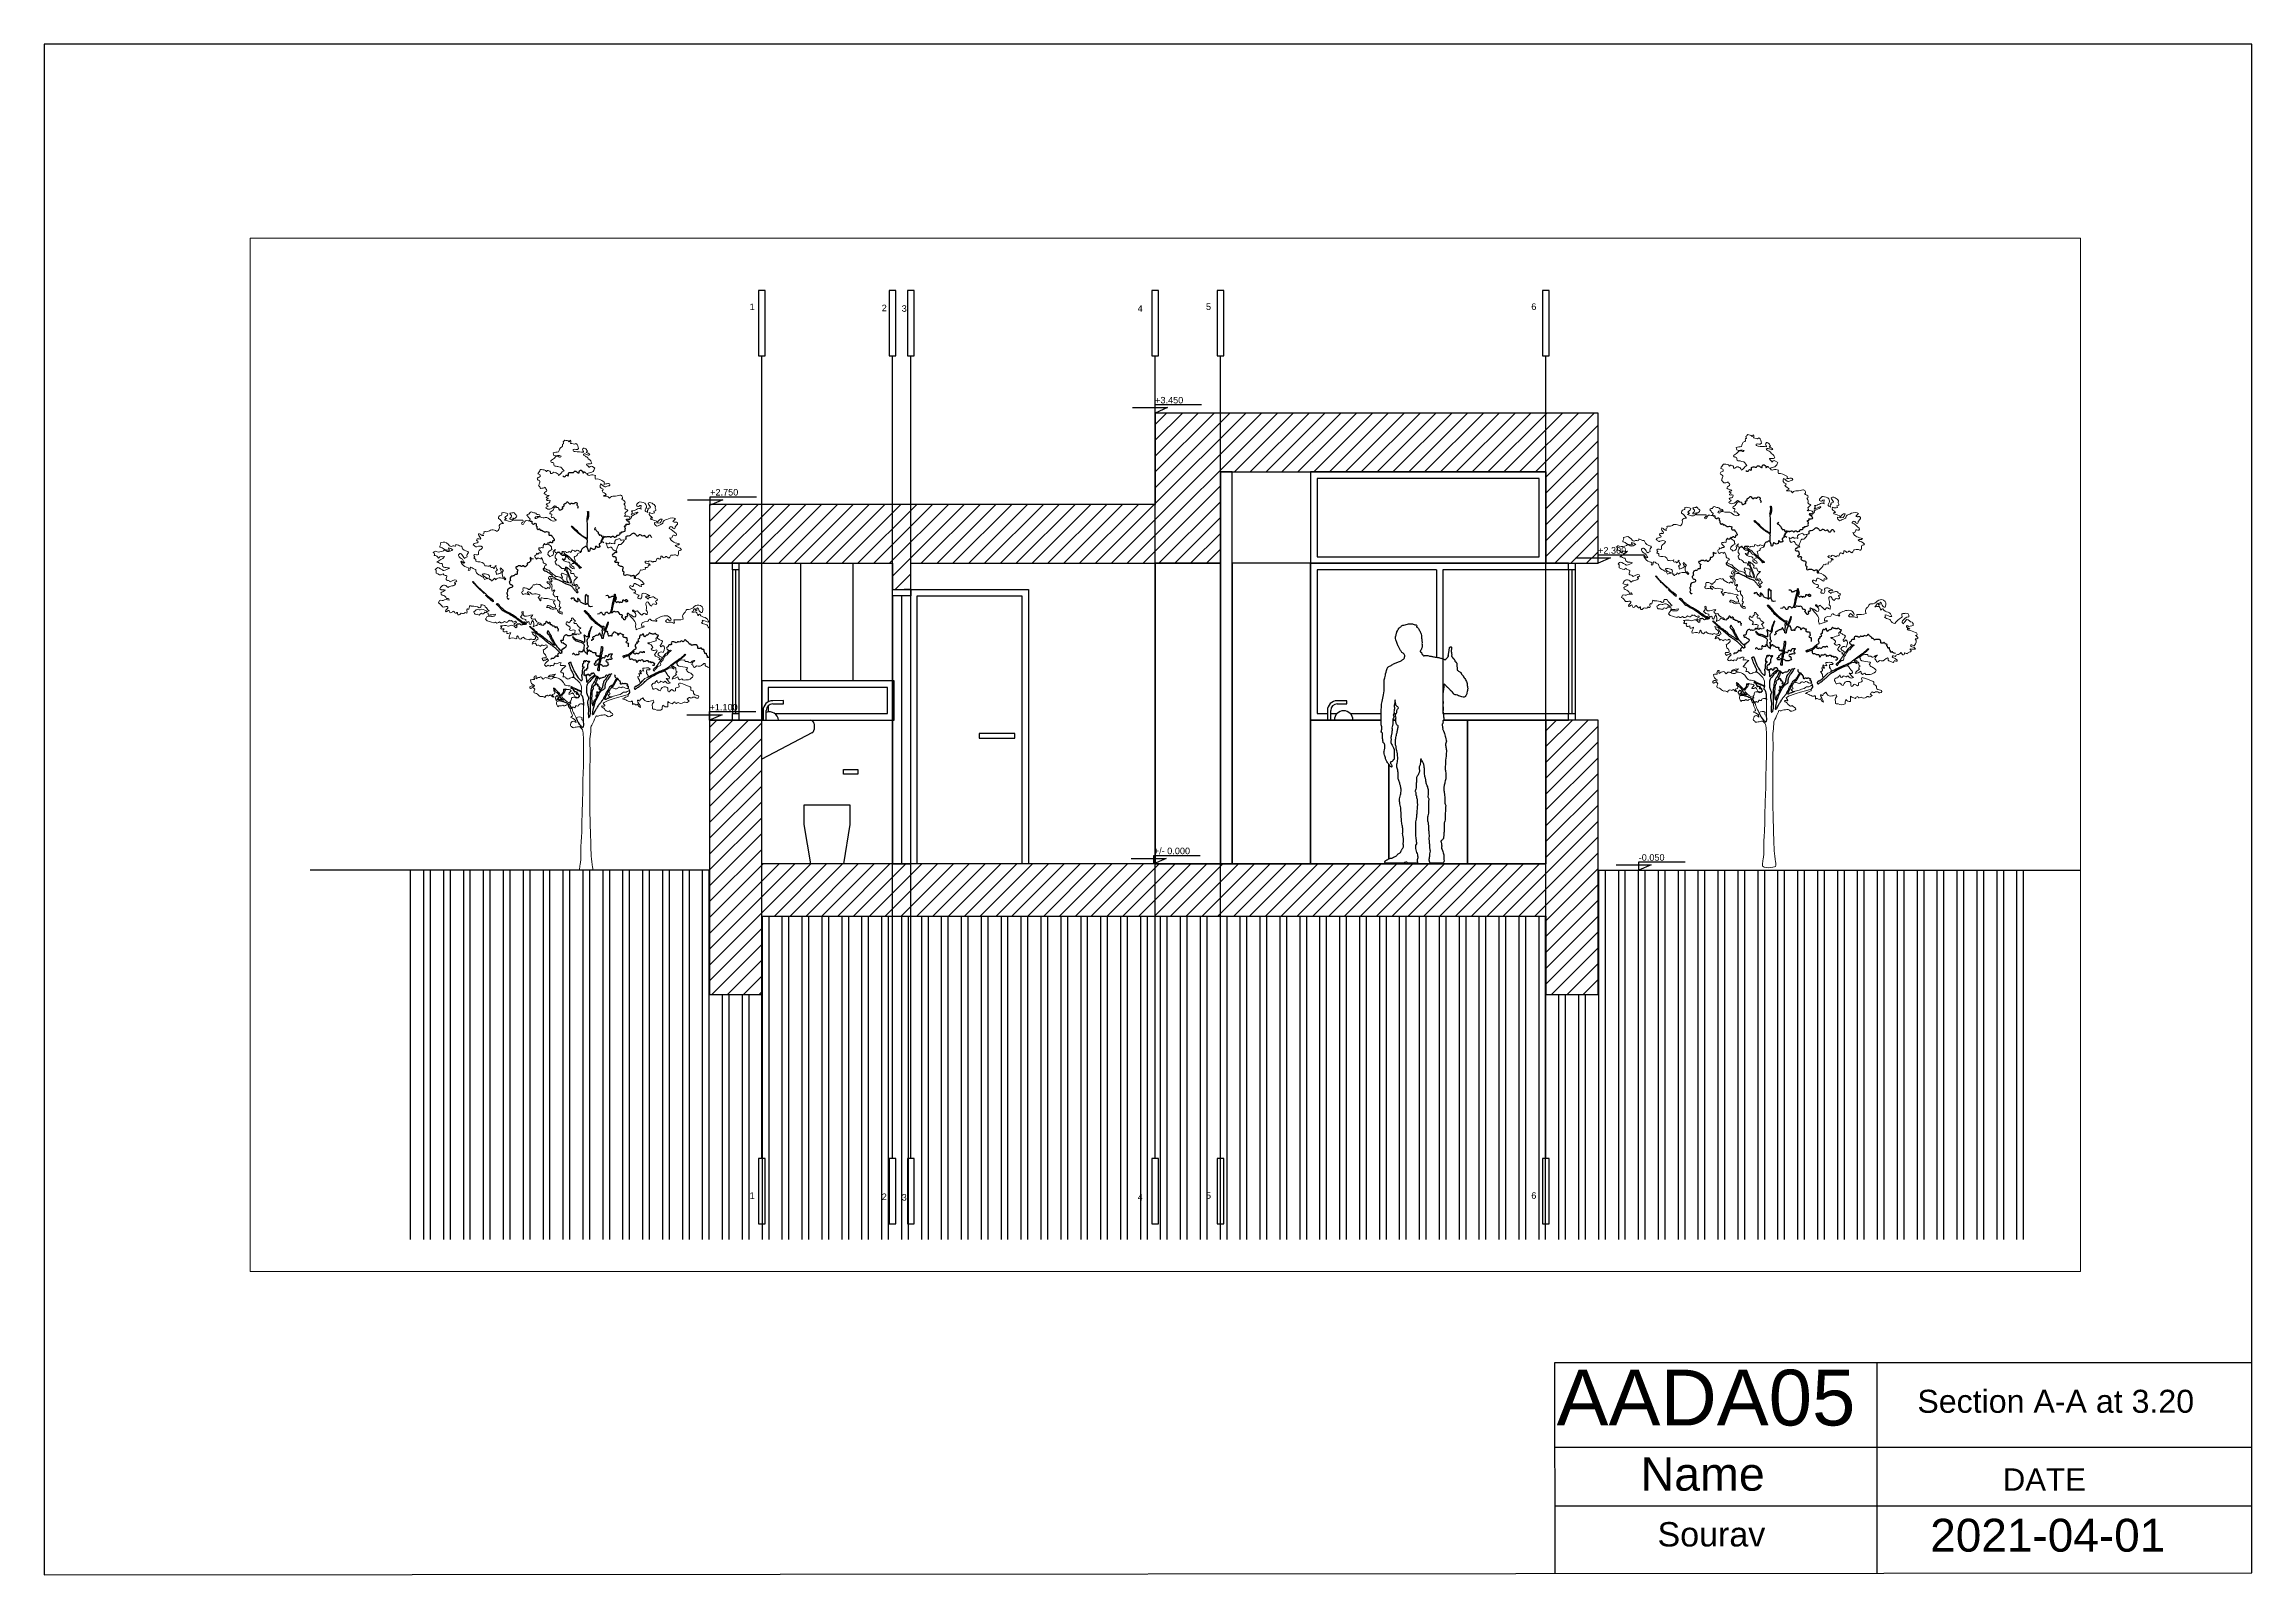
# Paper-space layout '1_section' of a CAD drawing. Header units: millimetres. Extents: x 10 to 410, y 10 to 287.
# The model-space entities are those that its viewports show. They can reach past a viewport. Long polylines and large blocks are cut down to what shows.
import ezdxf

# ---------------------------------------------------------------- set-up
doc = ezdxf.new("R2010")
doc.units = ezdxf.units.MM
for name, color, linetype in [('Axis', 42, 'Continuous'), ('Hatch', 210, 'Continuous'), ('Layout', 7, 'Continuous'), ('noPrint', 7, 'Continuous'), ('Text', 50, 'Continuous')]:
    doc.layers.add(name, color=color, linetype=linetype)
doc.layers.add('Inner', color=7, linetype='Continuous', true_color=0x5200ff)
doc.layers.add('Outer', color=7, linetype='Continuous', true_color=0xab00ff)
doc.styles.get("Standard").update_dxf_attribs({"font": 'arial.ttf'})

psp = doc.layouts.new('1_section')

# ---------------------------------------------------------------- texts
at = {"layer": 'Layout'}
for s, height, p in [('AADA05', 10.102, (284.06, 36.7)), ('Section A-A at 3.20', 4.1651, (349.41, 39)), ('Name', 6.032, (299.29, 24.89)), ('DATE', 4.041, (364.88, 24.89)), ('Sourav', 4.412, (302.34, 14.78)), ('2021-04-01', 5.959, (351.74, 13.84))]:
    psp.add_text(s, height=height, dxfattribs=at).set_placement(p)

msp = doc.modelspace()

# ---------------------------------------------------------------- texts
for s, p in [('+3.450', (7882.2, 647.8)), ('+2.750', (4476.8, -56.9)), ('+2.300', (11272.2, -502.2)), ('+1.100', (4472.2, -1702.2)), ('+/- 0.000', (7872.2, -2802.2)), ('-0.050', (11583.2, -2852.2))]:
    msp.add_text(s, height=50).set_placement(p)
at = {"layer": 'Text'}
for s, p in [('1', (4778.7, 1362)), ('2', (5790.1, 1353.9)), ('3', (5942.9, 1349.4)), ('4', (7748.8, 1349.6)), ('5', (8271.7, 1363.3)), ('6', (10761.3, 1363.3)), ('1', (4778.7, -5440.9)), ('2', (5790.1, -5449.1)), ('3', (5942.9, -5453.6)), ('4', (7748.8, -5453.3)), ('5', (8271.7, -5439.6)), ('6', (10761.3, -5439.6))]:
    msp.add_text(s, height=50, dxfattribs=at).set_placement(p)

# ---------------------------------------------------------------- blocks, each defined once
blk = doc.blocks.new('small-maple-tree-trees-102-pimpmydrawing')
at = {"layer": 'Inner'}
blk.add_lwpolyline([(-190, 1841), (-179, 1834)], dxfattribs=at)
for points, degree in [([(-23, 3059), (-9, 3051), (1, 3057), (3, 3068), (9, 3067), (22, 3056), (23, 3077), (20, 3085), (34, 3088), (50, 3086), (62, 3085), (62, 3094), (73, 3098), (81, 3093), (93, 3084), (104, 3082), (104, 3092), (106, 3105), (121, 3103), (121, 3101), (122, 3098), (129, 3097), (131, 3095), (131, 3080), (139, 3087), (144, 3092), (150, 3088), (154, 3084), (155, 3082)], 3), ([(-277, 2718), (-269, 2711), (-265, 2714), (-263, 2715), (-257, 2710), (-259, 2707), (-259, 2699), (-255, 2694), (-240, 2689), (-240, 2698), (-229, 2699), (-223, 2688), (-226, 2682), (-224, 2675), (-219, 2675), (-220, 2666), (-220, 2656), (-209, 2646), (-207, 2653), (-201, 2657), (-197, 2650), (-196, 2643), (-192, 2643), (-186, 2648), (-184, 2642), (-159, 2631), (-160, 2629), (-148, 2636), (-124, 2629), (-132, 2619), (-129, 2608), (-124, 2605), (-111, 2607), (-106, 2603), (-105, 2595), (-94, 2588), (-93, 2580), (-89, 2578), (-87, 2568), (-91, 2563), (-100, 2564), (-102, 2559), (-101, 2549), (-108, 2547), (-113, 2552), (-121, 2553), (-125, 2549), (-127, 2545), (-135, 2546), (-138, 2547), (-140, 2545)], 3), ([(-70, 2820), (-57, 2819), (-53, 2815), (-52, 2804), (-50, 2798), (-34, 2801), (-31, 2808), (-22, 2807), (-21, 2814), (-25, 2818), (-26, 2826), (-12, 2827), (-12, 2837), (-15, 2845), (-4, 2849), (2, 2848), (10, 2864), (20, 2860), (31, 2841), (39, 2845), (39, 2854), (54, 2850), (60, 2847), (65, 2850), (67, 2856), (80, 2859), (89, 2848), (87, 2844), (85, 2838), (90, 2831), (96, 2825), (94, 2818), (91, 2812)], 3), ([(165, 2513), (165, 2548), (166, 2561), (166, 2567), (163, 2572), (153, 2581), (113, 2607), (83, 2632), (49, 2666), (42, 2673), (41, 2676), (42, 2676), (43, 2675), (45, 2676), (48, 2677), (49, 2674), (58, 2667), (95, 2630), (108, 2618), (135, 2596), (159, 2586), (165, 2580), (167, 2582), (168, 2594), (166, 2615), (166, 2670), (167, 2691), (166, 2707), (163, 2725), (163, 2737), (168, 2742), (168, 2752), (169, 2765), (168, 2781), (167, 2788), (169, 2788), (173, 2788), (173, 2786), (174, 2763), (175, 2747), (171, 2734), (168, 2733), (167, 2721)], 3), ([(295, 2593), (302, 2591), (304, 2597), (306, 2596), (312, 2590), (317, 2598), (322, 2596), (335, 2598), (341, 2595), (346, 2588), (351, 2595), (355, 2597), (363, 2600), (367, 2592), (376, 2591), (383, 2596), (390, 2595), (393, 2598), (391, 2608), (400, 2607), (411, 2608), (418, 2616), (413, 2623), (417, 2625), (428, 2622), (426, 2631), (428, 2632), (436, 2632), (454, 2635), (458, 2645), (454, 2652), (456, 2655), (459, 2657), (452, 2668), (450, 2674), (450, 2677), (458, 2678), (461, 2678), (463, 2684), (459, 2690), (465, 2691), (473, 2691), (486, 2691), (493, 2695), (485, 2703), (483, 2707), (486, 2710), (481, 2717), (473, 2712), (470, 2720), (466, 2723), (463, 2728), (467, 2731), (472, 2729), (477, 2726), (481, 2732), (489, 2727), (493, 2731), (494, 2734), (494, 2734)], 3), ([(291, 2547), (280, 2558), (274, 2558), (267, 2543), (254, 2541), (258, 2527), (263, 2514), (253, 2516), (246, 2508), (232, 2527), (225, 2516), (230, 2509), (220, 2495), (204, 2497), (192, 2511), (187, 2502), (186, 2496), (184, 2481), (172, 2479), (174, 2492), (167, 2511), (161, 2519), (147, 2521), (145, 2512), (132, 2512), (128, 2505), (119, 2494), (118, 2481)], 3), ([(231, 2661), (216, 2654), (220, 2650), (230, 2650), (235, 2639), (249, 2631), (249, 2629), (245, 2622), (261, 2603), (264, 2609), (275, 2607), (274, 2597), (279, 2593), (283, 2596), (288, 2593)], 3), ([(274, 2556), (277, 2567), (281, 2572), (285, 2577), (290, 2588), (294, 2590), (295, 2598), (295, 2598), (292, 2598), (289, 2595), (282, 2583), (277, 2575), (274, 2569), (271, 2562), (267, 2555), (268, 2547)], 3), ([(659, 2589), (652, 2597), (647, 2612), (627, 2600), (625, 2582), (609, 2594), (609, 2606), (593, 2599), (584, 2599), (571, 2612), (555, 2605), (549, 2593), (531, 2618), (518, 2622), (508, 2618), (498, 2610), (490, 2599), (467, 2598), (459, 2595), (459, 2585), (463, 2578), (459, 2576), (453, 2573)], 3), ([(-43, 2468), (-47, 2469), (-48, 2473), (-50, 2478), (-57, 2478), (-58, 2472), (-65, 2474), (-66, 2473), (-68, 2470)], 3), ([(-37, 2467), (-28, 2468), (-28, 2473), (-29, 2475), (-29, 2480), (-25, 2481), (-20, 2483), (-11, 2480)], 3), ([(73, 2401), (86, 2388), (99, 2375), (119, 2360), (120, 2360), (120, 2356), (118, 2357), (109, 2356), (108, 2354), (108, 2352), (105, 2354), (105, 2358), (101, 2364), (90, 2373), (82, 2382), (65, 2396)], 3), ([(383, 2486), (392, 2477), (386, 2469), (375, 2476), (368, 2464), (367, 2461), (355, 2463), (356, 2445), (370, 2443), (374, 2447), (386, 2437), (384, 2431), (387, 2420), (386, 2408), (373, 2409), (374, 2401), (384, 2399), (402, 2403), (406, 2393), (400, 2386), (399, 2378), (410, 2374), (418, 2369), (437, 2368), (441, 2355), (436, 2349), (433, 2339), (436, 2330), (447, 2327), (442, 2315), (442, 2300), (461, 2300), (465, 2308), (495, 2300), (495, 2292), (510, 2298), (521, 2301), (524, 2298), (523, 2288), (523, 2278), (525, 2275), (534, 2276)], 3), ([(-624, 2160), (-636, 2175), (-668, 2199), (-685, 2220), (-702, 2239), (-712, 2249), (-712, 2250), (-707, 2253), (-707, 2253), (-706, 2248), (-688, 2229), (-672, 2209), (-654, 2194), (-629, 2172), (-614, 2159), (-600, 2143), (-571, 2122), (-555, 2109), (-553, 2107), (-558, 2098), (-556, 2096)], 3), ([(-164, 2355), (-173, 2352), (-177, 2350), (-168, 2338)], 3), ([(-168, 2338), (-155, 2333), (-139, 2325), (-116, 2310), (-103, 2297), (-102, 2289)], 3), ([(-70, 2271), (-49, 2262), (-24, 2250), (-9, 2239), (32, 2224), (37, 2222), (46, 2215), (63, 2191), (80, 2175), (81, 2169), (82, 2167), (86, 2165), (89, 2169), (98, 2168), (90, 2179), (85, 2190)], 3), ([(-34, 2279), (-19, 2263), (-18, 2258), (-16, 2253), (-5, 2255), (4, 2249), (23, 2244)], 3), ([(13, 2355), (8, 2355), (6, 2360), (3, 2364), (-2, 2360), (-1, 2355), (3, 2350), (2, 2346), (-1, 2345)], 3), ([(-556, 2096), (-592, 2127), (-615, 2148)], 2), ([(-328, 1933), (-330, 1934), (-335, 1935), (-383, 1974), (-430, 2003), (-464, 2021), (-497, 2039), (-513, 2065), (-526, 2072), (-536, 2078), (-523, 2081), (-518, 2079), (-512, 2075), (-510, 2075), (-506, 2064), (-483, 2041), (-454, 2021), (-404, 1995), (-379, 1978), (-357, 1962), (-344, 1953), (-332, 1944), (-323, 1938), (-318, 1942), (-315, 1941), (-310, 1935), (-299, 1931), (-299, 1929), (-303, 1928), (-304, 1925), (-306, 1925), (-309, 1930), (-317, 1933), (-324, 1932), (-326, 1932), (-328, 1933)], 3), ([(206, 2061), (181, 2051), (176, 2082), (158, 2085), (156, 2073), (150, 2077), (127, 2086), (110, 2095), (112, 2109), (90, 2126), (87, 2119), (97, 2096), (84, 2094), (78, 2106), (79, 2109), (67, 2105), (67, 2115), (68, 2123), (57, 2127), (52, 2119), (49, 2124), (48, 2126), (44, 2125), (39, 2116)], 3), ([(276, 1819), (276, 1817), (278, 1817), (285, 1815), (286, 1816), (287, 1832), (296, 1857), (316, 1899), (328, 1943), (325, 1944), (323, 1941), (316, 1920), (304, 1888), (293, 1875), (291, 1875), (290, 1887), (291, 1903), (293, 1912), (286, 1909), (280, 1907), (262, 1918), (248, 1931), (211, 1959), (183, 1994), (161, 2019), (151, 2028), (147, 2033), (144, 2026), (143, 2025), (151, 2015), (186, 1978), (206, 1952), (230, 1932), (262, 1907), (284, 1898), (283, 1891), (280, 1887), (279, 1873), (284, 1868), (281, 1860), (280, 1851), (277, 1829), (276, 1821), (276, 1819)], 3), ([(150, 2077), (152, 2106), (152, 2138), (152, 2153), (158, 2157), (161, 2145), (161, 2144), (164, 2140), (172, 2146), (171, 2141), (169, 2131), (170, 2120), (170, 2101), (170, 2080)], 3), ([(307, 2146), (323, 2148), (328, 2138), (326, 2133), (331, 2128), (333, 2133), (346, 2133), (349, 2135), (353, 2142), (374, 2141)], 3), ([(344, 2014), (351, 2036), (354, 2053), (357, 2078), (371, 2125), (374, 2139), (374, 2151), (374, 2156), (377, 2156), (379, 2154), (378, 2148), (382, 2142), (382, 2138), (380, 2136), (371, 2110), (365, 2083), (358, 2054), (354, 2031), (347, 2013), (350, 2012)], 3), ([(379, 2132), (385, 2133), (386, 2133), (384, 2117), (385, 2111), (377, 2106), (377, 2101), (384, 2097), (388, 2089), (398, 2099), (402, 2099), (410, 2089), (414, 2093), (415, 2099), (419, 2095), (425, 2091), (441, 2098), (437, 2106), (439, 2111), (444, 2110), (454, 2105), (461, 2102), (461, 2111), (461, 2116), (468, 2113), (477, 2102), (468, 2096), (465, 2095), (457, 2095)], 3), ([(-305, 1925), (-316, 1920), (-328, 1924), (-330, 1925), (-338, 1913), (-348, 1927), (-361, 1927), (-365, 1923), (-380, 1926), (-373, 1911)], 3), ([(-29, 1718), (-34, 1712), (-31, 1708), (-29, 1704), (-32, 1703), (-35, 1705), (-38, 1702), (-38, 1700), (-46, 1705), (-47, 1710), (-53, 1716), (-77, 1741), (-96, 1755), (-119, 1773), (-140, 1784), (-163, 1804), (-185, 1825), (-220, 1851), (-232, 1864), (-250, 1882), (-266, 1897), (-274, 1904), (-276, 1905), (-274, 1907), (-271, 1909), (-271, 1910), (-263, 1900), (-258, 1897), (-248, 1886), (-234, 1875), (-220, 1861), (-204, 1848), (-198, 1849), (-190, 1841)], 3), ([(-184, 1919), (-172, 1915), (-166, 1919), (-165, 1926), (-163, 1931), (-154, 1928), (-151, 1942), (-146, 1950), (-141, 1945), (-140, 1932), (-129, 1933), (-126, 1939), (-126, 1941), (-118, 1935), (-119, 1931), (-123, 1924), (-112, 1922), (-111, 1923), (-107, 1921), (-106, 1912), (-97, 1915), (-84, 1910), (-83, 1907), (-83, 1905), (-80, 1895), (-76, 1903), (-70, 1906), (-63, 1902), (-66, 1896), (-59, 1892), (-58, 1890), (-59, 1883), (-60, 1878), (-58, 1873)], 3), ([(-143, 1864), (-144, 1859), (-141, 1858), (-138, 1852)], 3), ([(-29, 1718), (-46, 1730), (-74, 1761), (-102, 1816), (-118, 1850), (-129, 1866), (-134, 1875), (-138, 1875), (-143, 1864)], 3), ([(141, 1723), (139, 1731), (139, 1752), (142, 1769), (138, 1774), (126, 1784), (105, 1792), (90, 1796), (72, 1801), (54, 1820), (53, 1825), (54, 1828), (55, 1832), (56, 1829), (60, 1824), (81, 1805), (94, 1805), (115, 1798), (138, 1787), (145, 1783), (144, 1804), (145, 1821), (139, 1836), (140, 1841), (144, 1842), (150, 1835), (158, 1829), (164, 1830), (166, 1827), (170, 1829), (173, 1837), (175, 1855), (178, 1863), (183, 1875), (191, 1900), (200, 1907), (200, 1906), (195, 1895), (189, 1878), (186, 1865), (181, 1850), (182, 1836), (180, 1827), (177, 1822), (170, 1817), (165, 1803), (164, 1794), (167, 1785), (165, 1767), (165, 1767), (172, 1758), (175, 1755), (172, 1750), (160, 1742), (162, 1737), (167, 1737), (168, 1728), (167, 1712), (167, 1698), (166, 1694), (159, 1704), (157, 1707), (152, 1705), (143, 1715), (141, 1723)], 3), ([(486, 2002), (473, 2009), (469, 2006), (469, 1997), (475, 1992), (470, 1988), (468, 1981), (469, 1978), (457, 1984), (453, 1976), (461, 1965), (452, 1956), (445, 1959), (444, 1968), (424, 1982), (433, 1986), (438, 1990), (430, 1999), (413, 1995), (409, 2019), (393, 2022), (387, 2016), (371, 2023), (363, 2023), (358, 2009), (346, 2012), (342, 2017), (331, 2005), (329, 2005), (317, 2021), (301, 2012), (298, 1994), (292, 1995), (282, 1998), (280, 2009), (267, 2018), (262, 2008), (259, 2005), (243, 2003)], 3), ([(300, 1866), (313, 1874), (320, 1870), (318, 1862), (320, 1858), (323, 1856), (323, 1838), (333, 1835), (340, 1842), (346, 1838), (357, 1835), (355, 1844), (353, 1849), (366, 1858), (366, 1859), (371, 1867), (375, 1867), (382, 1860), (389, 1860), (400, 1853), (397, 1846), (397, 1844), (404, 1842), (414, 1858), (418, 1857), (433, 1847), (445, 1848), (436, 1837), (437, 1831), (444, 1826), (453, 1826), (455, 1823), (468, 1827), (467, 1814), (468, 1807), (473, 1804), (468, 1791), (455, 1790), (470, 1780), (482, 1781), (477, 1773), (481, 1766), (477, 1755), (477, 1752)], 3), ([(701, 1822), (705, 1830), (709, 1833), (711, 1842), (695, 1841), (690, 1853), (682, 1856), (677, 1847), (666, 1849), (661, 1851), (648, 1852), (643, 1862), (635, 1854), (629, 1838), (618, 1845), (608, 1830), (602, 1826), (596, 1851), (589, 1852), (586, 1842), (580, 1840), (574, 1844), (567, 1840), (566, 1834), (564, 1832), (563, 1820), (563, 1811), (558, 1813), (548, 1808), (562, 1792), (551, 1786), (539, 1789), (551, 1775), (532, 1773), (534, 1765), (531, 1757), (541, 1736), (528, 1731), (518, 1726), (514, 1721), (491, 1699), (469, 1689), (442, 1682), (436, 1679), (436, 1678), (440, 1677), (443, 1674), (442, 1669), (444, 1671), (449, 1675), (458, 1678), (474, 1682), (487, 1687), (506, 1702), (513, 1711)], 3), ([(-138, 1852), (-131, 1849), (-120, 1829), (-105, 1799), (-90, 1775), (-82, 1764), (-84, 1762), (-97, 1769), (-113, 1784), (-132, 1796), (-150, 1804), (-179, 1834)], 3), ([(-43, 1703), (-46, 1707), (-59, 1702), (-60, 1693), (-63, 1693), (-57, 1678), (-59, 1677), (-71, 1680), (-72, 1686), (-83, 1677), (-83, 1676), (-85, 1670), (-89, 1666), (-90, 1666), (-95, 1661), (-102, 1662), (-114, 1663), (-114, 1657), (-113, 1654)], 3), ([(-32, 1720), (-27, 1728), (-30, 1730), (-28, 1735), (-24, 1734), (-18, 1732), (-19, 1740), (-15, 1742), (-10, 1743), (-4, 1747), (-4, 1751), (3, 1750), (7, 1764), (5, 1766), (-16, 1776), (-17, 1781), (-19, 1782), (-29, 1779), (-38, 1797), (-35, 1803), (-28, 1804), (-20, 1800), (-15, 1819), (-15, 1830), (-11, 1835), (-1, 1844), (8, 1847), (11, 1840), (15, 1837), (20, 1840), (29, 1839), (35, 1837), (50, 1844)], 3), ([(50, 1844), (53, 1847), (50, 1850), (53, 1855), (63, 1852), (58, 1850), (60, 1847), (65, 1847), (65, 1850), (71, 1851), (72, 1848)], 3), ([(141, 1723), (135, 1728), (130, 1728), (130, 1720), (132, 1715), (127, 1712), (125, 1714), (118, 1713), (116, 1710), (108, 1716), (108, 1719), (100, 1716), (99, 1710), (100, 1696), (102, 1695), (96, 1689), (81, 1695), (80, 1690), (72, 1687), (66, 1701), (59, 1703), (52, 1698), (51, 1694), (51, 1692)], 3), ([(168, 1715), (177, 1718), (177, 1728), (183, 1728), (186, 1724), (186, 1719), (194, 1718), (201, 1719), (205, 1704), (229, 1711), (233, 1701), (228, 1699), (227, 1696), (233, 1692), (231, 1685), (246, 1679), (246, 1686), (254, 1687), (252, 1680), (251, 1674)], 3), ([(277, 1828), (268, 1835), (265, 1840), (264, 1855), (254, 1857), (253, 1846), (245, 1837), (243, 1844), (237, 1842), (231, 1837), (221, 1836), (221, 1826), (209, 1830), (206, 1823), (206, 1819), (215, 1813), (205, 1805), (200, 1805), (197, 1803), (197, 1799)], 3), ([(249, 1594), (247, 1586), (245, 1575), (245, 1570), (251, 1571), (253, 1567), (256, 1570), (255, 1580), (257, 1610), (266, 1645), (270, 1679), (278, 1708), (283, 1741), (283, 1751), (280, 1753), (277, 1755), (275, 1755), (274, 1750), (270, 1713), (260, 1662), (255, 1620), (250, 1601), (249, 1594)], 3), ([(267, 1658), (277, 1661), (280, 1671), (286, 1672), (300, 1664), (302, 1674), (305, 1688), (314, 1683), (322, 1674), (329, 1684), (329, 1694), (336, 1697), (341, 1696), (361, 1700), (356, 1692), (348, 1686), (348, 1685), (347, 1677), (345, 1669), (354, 1667), (352, 1653), (341, 1657), (330, 1656), (323, 1650), (311, 1653), (306, 1644), (311, 1635), (319, 1637), (327, 1629), (320, 1624), (331, 1613), (318, 1607), (307, 1602), (297, 1606), (289, 1600), (280, 1607), (268, 1615), (259, 1617)], 3), ([(519, 1726), (516, 1718), (521, 1718), (523, 1714), (519, 1713), (517, 1712), (518, 1709), (521, 1707), (515, 1703), (532, 1698), (536, 1699), (539, 1706), (550, 1700), (559, 1699), (564, 1710), (570, 1715), (582, 1713), (580, 1710), (592, 1709), (593, 1715), (597, 1717), (601, 1716), (602, 1713), (602, 1707)], 3), ([(627, 1520), (651, 1532), (683, 1548), (704, 1558), (725, 1567), (747, 1575), (766, 1583), (795, 1603), (834, 1635), (880, 1665), (901, 1683), (906, 1691), (912, 1697), (921, 1691), (916, 1689), (905, 1679), (890, 1666), (844, 1633), (825, 1619), (803, 1604), (811, 1602)], 3), ([(1124, 1659), (1114, 1661), (1109, 1661), (1099, 1674), (1095, 1673), (1095, 1668), (1082, 1670), (1086, 1677), (1085, 1683), (1078, 1685), (1079, 1701), (1076, 1703), (1071, 1701), (1065, 1699), (1063, 1712), (1061, 1717), (1058, 1717), (1057, 1721), (1060, 1727), (1056, 1735), (1050, 1729), (1043, 1733), (1038, 1748), (1034, 1745), (1031, 1739), (1027, 1738), (1010, 1738), (1012, 1746), (1011, 1756), (1008, 1758), (1003, 1770), (987, 1764), (980, 1769), (963, 1762), (963, 1762), (960, 1771), (951, 1774), (945, 1772), (942, 1781), (938, 1787), (923, 1796), (923, 1800), (918, 1804), (911, 1806), (908, 1799), (895, 1787), (888, 1802), (876, 1787), (863, 1789), (853, 1794), (853, 1783), (838, 1783), (838, 1788), (833, 1788), (822, 1791), (814, 1791), (805, 1784), (812, 1766), (799, 1768), (785, 1766), (786, 1757), (782, 1751), (770, 1748), (773, 1736), (776, 1736), (789, 1723), (792, 1723), (797, 1725), (802, 1726), (807, 1723)], 3), ([(65, 1516), (56, 1526), (60, 1529), (64, 1532), (62, 1537), (59, 1544), (57, 1544), (42, 1579), (33, 1595), (30, 1616), (23, 1624), (23, 1626), (28, 1634), (31, 1631), (37, 1636)], 3), ([(37, 1636), (55, 1584), (76, 1544), (104, 1501), (121, 1492), (127, 1496), (128, 1515), (124, 1528), (123, 1541), (127, 1542), (129, 1548), (130, 1573), (131, 1589), (136, 1591), (143, 1592), (140, 1602), (131, 1592), (129, 1605), (132, 1606), (132, 1609), (132, 1628), (137, 1626), (140, 1629), (137, 1643), (145, 1649), (145, 1640), (149, 1637), (153, 1644), (156, 1648), (162, 1645), (166, 1642), (168, 1636), (175, 1643), (180, 1644), (183, 1639), (179, 1633), (174, 1629), (169, 1620), (167, 1604), (168, 1591), (168, 1585), (162, 1586), (158, 1583), (158, 1576), (158, 1572), (153, 1572), (145, 1573), (144, 1567), (140, 1564), (138, 1561), (138, 1554), (144, 1552), (139, 1546), (138, 1538), (139, 1533), (143, 1538), (147, 1539), (149, 1535), (146, 1532), (150, 1531), (155, 1537), (158, 1538), (160, 1537), (161, 1533), (164, 1534), (165, 1541), (167, 1542), (173, 1544), (179, 1542), (175, 1536), (185, 1531), (188, 1534), (191, 1538), (195, 1538), (194, 1545), (195, 1549), (198, 1550), (205, 1547), (208, 1554), (212, 1553), (217, 1548), (218, 1544), (222, 1540), (220, 1535), (221, 1534), (223, 1531), (225, 1531), (226, 1532), (229, 1530), (230, 1530), (230, 1529), (230, 1527), (236, 1527), (241, 1527), (241, 1525), (244, 1523), (245, 1520), (249, 1517), (252, 1516), (253, 1515), (252, 1510), (259, 1506), (261, 1509), (263, 1512), (267, 1512), (282, 1520), (290, 1519), (308, 1525), (304, 1534), (313, 1539), (319, 1529), (327, 1528), (328, 1543), (338, 1542), (339, 1542), (345, 1541), (356, 1548)], 3), ([(155, 1537), (159, 1503), (159, 1482), (163, 1480), (172, 1490), (189, 1511), (204, 1526), (220, 1535)], 3), ([(229, 1530), (211, 1519), (180, 1481), (162, 1463), (159, 1447), (160, 1427), (158, 1393), (174, 1365), (175, 1365), (171, 1346), (164, 1335), (171, 1303), (175, 1277), (173, 1255), (173, 1238), (173, 1214), (175, 1207), (186, 1217), (190, 1240), (190, 1273), (191, 1319), (189, 1355), (191, 1394), (201, 1449), (206, 1465), (208, 1469), (224, 1483), (238, 1527)], 3), ([(259, 1655), (254, 1653), (253, 1658), (247, 1660), (247, 1653), (239, 1648), (238, 1647), (238, 1642), (230, 1642), (225, 1638), (233, 1630), (232, 1624), (219, 1627), (215, 1620), (221, 1615), (221, 1612), (242, 1613), (243, 1620), (245, 1622), (248, 1621), (254, 1619)], 3), ([(346, 1542), (339, 1522), (319, 1503), (311, 1484), (299, 1461), (299, 1451), (300, 1435), (293, 1426), (282, 1421), (263, 1408), (253, 1390), (231, 1343)], 3), ([(322, 1529), (317, 1519), (313, 1515), (305, 1503), (290, 1488), (290, 1476), (284, 1467), (283, 1446), (282, 1439), (271, 1427)], 3), ([(374, 1537), (380, 1535), (377, 1528), (374, 1521), (393, 1510), (400, 1512), (400, 1505), (404, 1499), (420, 1483), (417, 1474), (416, 1469), (429, 1467), (433, 1475), (439, 1473), (441, 1468), (451, 1472), (456, 1474), (471, 1467), (474, 1463), (468, 1457), (469, 1453), (480, 1451), (478, 1448), (476, 1441), (479, 1439), (480, 1436)], 3), ([(480, 1685), (489, 1675), (485, 1665), (490, 1657), (499, 1658), (503, 1661), (517, 1652), (518, 1651), (537, 1655), (541, 1638), (542, 1635), (547, 1632), (554, 1642), (554, 1645), (556, 1652), (574, 1647), (575, 1649), (584, 1657), (593, 1651), (591, 1641), (597, 1638), (602, 1645), (611, 1640), (613, 1645), (622, 1647), (630, 1647), (631, 1641), (630, 1640), (635, 1636), (636, 1638), (639, 1639), (643, 1637), (648, 1639), (648, 1639), (649, 1633), (653, 1631), (658, 1634), (664, 1636), (668, 1634), (670, 1630), (675, 1630), (680, 1624), (679, 1620), (676, 1620), (676, 1617), (677, 1608), (671, 1608), (665, 1608)], 3), ([(539, 1451), (529, 1443), (525, 1438), (524, 1435), (528, 1429), (531, 1427), (535, 1427), (539, 1433), (547, 1437), (575, 1458), (593, 1472), (618, 1499), (643, 1517), (683, 1537), (728, 1560), (757, 1568)], 3), ([(-78, 1425), (-94, 1437), (-96, 1437), (-92, 1426), (-85, 1422), (-87, 1419), (-89, 1420), (-94, 1417), (-89, 1411), (-88, 1416), (-85, 1416), (-84, 1415), (-82, 1411)], 3), ([(-78, 1425), (-58, 1405), (-41, 1387), (-41, 1379), (-38, 1378), (-30, 1391), (-23, 1400), (-12, 1411), (-14, 1428)], 3), ([(-43, 1366), (-32, 1351), (-18, 1347), (-16, 1342), (-29, 1345), (-40, 1348), (-56, 1348), (-66, 1347), (-64, 1354), (-64, 1355), (-55, 1355), (-53, 1365), (-57, 1370)], 3), ([(5, 1426), (-1, 1428), (-2, 1428), (-2, 1425), (-5, 1423), (-6, 1427), (-7, 1423), (-9, 1419), (-11, 1424), (-12, 1429), (-13, 1426), (-14, 1428)], 3), ([(53, 1444), (53, 1439), (39, 1440), (38, 1436), (52, 1433), (53, 1435), (54, 1436), (56, 1430)], 3), ([(119, 1407), (98, 1416), (74, 1427), (58, 1432), (55, 1429), (55, 1428), (57, 1426), (57, 1423), (56, 1419), (62, 1420), (63, 1419), (64, 1413), (63, 1407), (68, 1407), (72, 1411), (74, 1409), (79, 1407), (87, 1409), (92, 1399), (82, 1397), (77, 1393), (86, 1390), (93, 1391), (97, 1395), (99, 1388), (98, 1383), (102, 1379), (105, 1372), (104, 1369), (102, 1367), (98, 1372), (97, 1369), (98, 1362), (91, 1360), (89, 1365), (84, 1360), (78, 1358), (85, 1366), (82, 1367)], 3), ([(120, 1414), (119, 1395), (116, 1393), (115, 1386), (122, 1383), (124, 1381), (132, 1357), (135, 1335), (136, 1304)], 3), ([(245, 1520), (240, 1502), (231, 1479), (227, 1471), (225, 1456), (220, 1459), (218, 1454), (214, 1450), (210, 1447), (207, 1440), (212, 1434), (207, 1423), (204, 1421), (202, 1416), (199, 1386), (198, 1340), (202, 1309), (206, 1296), (213, 1323), (217, 1336), (222, 1345), (228, 1350)], 3), ([(225, 1461), (231, 1460), (237, 1467), (241, 1471), (247, 1462), (244, 1458), (241, 1455), (247, 1451), (249, 1454), (255, 1451), (251, 1447), (260, 1441), (262, 1443), (262, 1436), (256, 1433), (252, 1430), (259, 1427), (262, 1429), (266, 1428), (269, 1424), (268, 1419), (264, 1417), (251, 1405), (251, 1401), (249, 1396), (244, 1403), (242, 1408), (236, 1405), (236, 1401), (243, 1400), (240, 1393), (238, 1390), (240, 1388), (244, 1388), (247, 1387), (245, 1385), (243, 1382), (243, 1379), (242, 1376), (230, 1381), (230, 1378), (232, 1372), (238, 1369), (237, 1366), (234, 1365), (233, 1360), (234, 1357), (228, 1350)], 3), ([(252, 1305), (256, 1312), (266, 1324), (283, 1344), (289, 1353), (293, 1362), (295, 1371), (306, 1383), (308, 1388), (309, 1397), (316, 1406), (343, 1455), (353, 1458), (361, 1460), (367, 1470), (378, 1493), (385, 1503), (393, 1510)], 3), ([(335, 1420), (329, 1411), (323, 1402), (318, 1392), (312, 1379), (304, 1369), (298, 1354), (297, 1350), (306, 1350), (312, 1355), (328, 1361), (336, 1363), (353, 1370)], 3), ([(353, 1443), (357, 1451), (364, 1451), (369, 1456), (376, 1475), (392, 1501), (400, 1505)], 3), ([(487, 1422), (492, 1417), (484, 1417), (488, 1410), (489, 1405), (490, 1400), (485, 1397), (484, 1396), (486, 1392), (479, 1391), (479, 1386)], 3), ([(539, 1451), (552, 1459), (557, 1459), (565, 1465), (587, 1490)], 3), ([(-65, 1337), (-53, 1341), (-43, 1341), (-16, 1332), (2, 1327), (19, 1316), (24, 1312), (21, 1308)], 3), ([(33, 1327), (37, 1322), (37, 1317), (32, 1318), (29, 1313), (29, 1308), (32, 1306), (35, 1302), (32, 1299), (33, 1294), (37, 1294), (39, 1296), (40, 1284), (42, 1281), (45, 1281), (51, 1290)], 3), ([(79, 1208), (92, 1177), (111, 1147), (136, 1131), (139, 1150), (138, 1169), (136, 1185)], 3), ([(231, 1343), (223, 1328), (217, 1304), (211, 1288), (210, 1270), (203, 1243), (204, 1229), (213, 1236), (217, 1241), (225, 1260), (236, 1278), (246, 1294), (252, 1305)], 3)]:
    blk.add_open_spline(points, degree=degree, dxfattribs=at)
blk.add_open_spline([(-249, 2426), (-259, 2420), (-270, 2439), (-274, 2432), (-271, 2418), (-265, 2413), (-273, 2404), (-275, 2401), (-285, 2391), (-287, 2397), (-294, 2394), (-294, 2386), (-293, 2377), (-305, 2371), (-308, 2361), (-320, 2366), (-317, 2373), (-333, 2373), (-335, 2364), (-345, 2371), (-349, 2372), (-360, 2370), (-364, 2374), (-370, 2366), (-375, 2363), (-386, 2365), (-380, 2349), (-367, 2343), (-363, 2341), (-372, 2335), (-371, 2315), (-370, 2305), (-384, 2307), (-389, 2306), (-394, 2295), (-402, 2295), (-415, 2292), (-420, 2290), (-420, 2289), (-428, 2273), (-424, 2264), (-422, 2260), (-428, 2255), (-434, 2249), (-429, 2239), (-424, 2230), (-418, 2228), (-410, 2227), (-405, 2216), (-407, 2207), (-424, 2204), (-443, 2195), (-446, 2181), (-442, 2176), (-449, 2168), (-452, 2160), (-446, 2154), (-445, 2141), (-451, 2134), (-447, 2120), (-437, 2116), (-435, 2119), (-432, 2123)], degree=3, knots=[0, 0, 0, 0, 0.615252, 1.230503, 1.845755, 2.461007, 3.076258, 3.69151, 4.306761, 4.922013, 5.537265, 6.152516, 6.767768, 7.38302, 7.998271, 8.613523, 9.228775, 9.844026, 10.459278, 11.074529, 11.689781, 12.305033, 12.920284, 13.535536, 14.150788, 14.766039, 15.381291, 15.996543, 16.611794, 17.227046, 17.842297, 18.457549, 19.072801, 19.688052, 20.303304, 20.918556, 21.533807, 22.149059, 22.149059, 22.149059, 33.50832, 44.867582, 56.226843, 67.586105, 78.945366, 90.304627, 101.663889, 113.02315, 124.382412, 135.741673, 147.100935, 158.460196, 169.819457, 181.178719, 192.53798, 203.897242, 215.256503, 226.615765, 237.975026, 249.334287, 260.693549, 272.05281, 272.05281, 272.05281, 272.05281], dxfattribs=at)
at = {"layer": 'Inner', "lineweight": 0}
for points, knots in [([(91, 2286), (66, 2282), (66, 2299), (63, 2312), (53, 2315), (44, 2309), (36, 2315), (35, 2322), (42, 2325), (42, 2331), (33, 2339), (27, 2352), (13, 2355), (7, 2342), (14, 2332), (18, 2321), (28, 2294), (41, 2269), (47, 2241), (50, 2227), (55, 2219), (70, 2220), (81, 2220), (84, 2214), (78, 2205), (74, 2198), (78, 2194), (85, 2190), (91, 2194), (100, 2196), (105, 2205), (89, 2207), (95, 2226), (83, 2230), (78, 2230), (73, 2223), (66, 2227), (51, 2254), (72, 2268), (91, 2286)], [0, 0, 0, 0, 1, 1, 1, 2, 2, 2, 3, 3, 3, 4, 4, 4, 5, 5, 5, 6, 6, 6, 7, 7, 7, 8, 8, 8, 9, 9, 9, 10, 10, 10, 11, 11, 11, 12, 12, 12, 13, 13, 13, 13]), ([(807, 1723), (798, 1714), (787, 1709), (781, 1698), (780, 1696), (779, 1694), (779, 1692), (774, 1686), (769, 1687), (766, 1690), (763, 1685), (752, 1665), (745, 1655), (742, 1647), (736, 1640), (724, 1633), (727, 1625), (732, 1609), (724, 1607), (711, 1605), (704, 1599), (698, 1593), (691, 1587), (682, 1575), (680, 1570), (680, 1565), (680, 1566), (676, 1569), (669, 1575), (672, 1578), (676, 1587), (689, 1593), (695, 1603), (704, 1614), (718, 1634), (734, 1656), (754, 1686), (761, 1699), (767, 1699), (772, 1702), (789, 1723)], [10, 10, 10, 10, 11, 11, 11, 11.197023, 11.197023, 11.197023, 11.943911, 12.690799, 13.437688, 14.184576, 14.931464, 14.931464, 14.931464, 15.931464, 15.931464, 15.931464, 16.931464, 16.931464, 16.931464, 18.431977, 18.431977, 18.431977, 19.185649, 19.939321, 20.692994, 21.446666, 22.200338, 22.95401, 23.707682, 24.461354, 25.215026, 25.968698, 26.72237, 26.72237, 26.72237, 28.423348, 30.124327, 31.825305, 31.825305, 31.825305, 31.825305])]:
    blk.add_open_spline(points, degree=3, knots=knots, dxfattribs=at)
at = {"layer": 'Outer', "lineweight": 0}
for points, knots in [([(866, 1604), (886, 1598), (908, 1599), (929, 1593), (930, 1592), (931, 1590), (932, 1589), (933, 1582), (927, 1582), (923, 1579), (928, 1570), (932, 1561), (943, 1556), (952, 1552), (961, 1547), (969, 1540), (976, 1534), (977, 1527), (970, 1520), (958, 1509), (945, 1498), (929, 1499), (915, 1500), (898, 1491), (888, 1508), (880, 1508), (878, 1498), (871, 1498), (861, 1507), (861, 1507), (858, 1523), (845, 1515), (831, 1509), (814, 1505), (817, 1526), (837, 1526), (847, 1539), (839, 1547), (843, 1555), (852, 1562), (848, 1566), (842, 1566), (843, 1575), (843, 1580), (842, 1585), (842, 1591), (840, 1589), (838, 1594), (836, 1594), (827, 1594), (823, 1599), (836, 1604), (825, 1605), (820, 1604), (815, 1603), (811, 1602), (815, 1591), (825, 1591), (830, 1585), (830, 1583), (827, 1583), (826, 1584), (799, 1601), (779, 1584), (757, 1568), (775, 1557), (775, 1534), (792, 1523), (800, 1518), (792, 1512), (791, 1506), (783, 1503), (778, 1511), (769, 1510), (783, 1500), (784, 1481), (802, 1476), (779, 1462), (770, 1478), (760, 1489), (753, 1489), (755, 1481), (748, 1480), (742, 1479), (737, 1487), (729, 1489), (721, 1485), (718, 1473), (706, 1477), (698, 1479), (701, 1487), (697, 1496), (697, 1484), (679, 1489), (685, 1475), (680, 1470), (673, 1476), (667, 1471), (656, 1461), (654, 1459), (662, 1445), (665, 1440), (663, 1433), (669, 1428), (678, 1424), (687, 1437), (698, 1431), (707, 1426), (712, 1414), (724, 1415), (733, 1441), (742, 1447), (764, 1446), (777, 1445), (781, 1439), (782, 1427), (782, 1423), (782, 1419), (782, 1416), (783, 1411), (785, 1408), (789, 1408), (794, 1407), (796, 1409), (798, 1413), (808, 1428), (811, 1428), (824, 1416), (831, 1410), (835, 1414), (840, 1416), (838, 1436), (839, 1437), (857, 1441), (869, 1443), (872, 1448), (866, 1460), (863, 1465), (863, 1468), (866, 1472), (869, 1476), (874, 1475), (877, 1474), (902, 1465), (928, 1457), (952, 1446), (964, 1440), (956, 1430), (957, 1421), (971, 1419), (979, 1414), (979, 1396), (979, 1384), (996, 1381), (1009, 1379), (1015, 1378), (1020, 1375), (1018, 1368), (1016, 1361), (1011, 1357), (1003, 1358), (1001, 1358), (998, 1360), (996, 1361), (985, 1369), (974, 1369), (964, 1361), (955, 1354), (952, 1366), (944, 1365), (938, 1362), (936, 1355), (930, 1350), (933, 1344), (941, 1344), (944, 1337), (935, 1331), (928, 1319), (914, 1329), (909, 1332), (905, 1328), (902, 1325), (888, 1317), (875, 1314), (861, 1326), (852, 1322), (841, 1311), (835, 1330), (827, 1327), (820, 1323), (815, 1316), (803, 1320), (791, 1322), (780, 1333), (780, 1317), (780, 1305), (780, 1293), (765, 1288), (754, 1296), (743, 1306), (738, 1295), (741, 1284), (738, 1274), (721, 1263), (703, 1265), (685, 1273), (680, 1275), (672, 1271), (665, 1277), (665, 1295), (655, 1315), (675, 1329), (675, 1336), (671, 1340), (669, 1344), (638, 1333), (609, 1322), (590, 1363), (584, 1354), (568, 1353), (568, 1339), (559, 1335), (557, 1347), (549, 1344), (546, 1322), (573, 1311), (573, 1287), (557, 1290), (558, 1305), (549, 1312), (543, 1306), (535, 1306), (529, 1312), (523, 1319), (517, 1317), (511, 1309), (509, 1320), (513, 1328), (510, 1338), (500, 1329), (490, 1332), (479, 1337), (466, 1342), (454, 1350), (436, 1353), (452, 1363), (464, 1369), (479, 1374), (480, 1377), (475, 1381), (479, 1386), (348, 1352), (301, 1336), (288, 1320), (289, 1312), (301, 1310), (299, 1301), (293, 1291), (280, 1308), (274, 1294), (280, 1287), (293, 1285), (296, 1278), (300, 1266), (309, 1265), (316, 1259), (324, 1252), (328, 1257), (334, 1261), (339, 1247), (360, 1249), (362, 1232), (360, 1225), (354, 1228), (351, 1226), (335, 1214), (325, 1214), (312, 1225), (306, 1231), (301, 1232), (292, 1230), (277, 1228), (262, 1232), (249, 1220), (245, 1216), (240, 1224), (234, 1224), (229, 1222), (229, 1217), (227, 1213), (218, 1192), (211, 1172), (199, 1153), (196, 1148), (193, 1142), (193, 1136), (193, 1088), (181, 1041), (185, 993), (187, 974), (189, 955), (188, 936), (182, 803), (184, 670), (185, 536), (185, 473), (187, 409), (189, 345), (192, 280), (191, 215), (196, 150), (198, 122), (202, 93), (206, 65), (206, 60), (207, 56), (208, 51), (209, 30), (206, 25), (184, 23), (162, 21), (140, 16), (118, 25), (108, 29), (103, 33), (105, 45), (107, 58), (108, 72), (110, 85), (115, 109), (117, 133), (116, 157), (115, 207), (118, 257), (121, 307), (123, 329), (124, 352), (124, 375), (124, 448), (126, 521), (130, 593), (133, 662), (130, 730), (134, 798), (138, 880), (134, 962), (136, 1044), (136, 1065), (133, 1085), (132, 1106), (132, 1122), (118, 1130), (109, 1141), (106, 1144), (102, 1142), (98, 1141), (87, 1137), (75, 1136), (63, 1135), (59, 1135), (53, 1130), (51, 1135), (48, 1143), (39, 1143), (36, 1150), (33, 1158), (41, 1177), (49, 1182), (55, 1185), (60, 1185), (66, 1182), (70, 1179), (75, 1176), (79, 1173), (78, 1200), (54, 1201), (38, 1211), (40, 1220), (49, 1217), (53, 1224), (51, 1239), (38, 1252), (37, 1268), (36, 1283), (15, 1290), (21, 1308), (8, 1311), (0, 1306), (-6, 1299), (-14, 1298), (-16, 1304), (-23, 1306), (-32, 1292), (-50, 1309), (-60, 1293), (-69, 1308), (-75, 1321), (-65, 1337), (-77, 1342), (-77, 1354), (-82, 1363), (-80, 1364), (-78, 1365), (-77, 1366), (-67, 1382), (-67, 1382), (-55, 1367), (-51, 1362), (-48, 1363), (-43, 1366), (-50, 1385), (-61, 1400), (-82, 1411), (-79, 1392), (-90, 1388), (-104, 1387), (-102, 1372), (-86, 1374), (-98, 1364), (-107, 1376), (-118, 1385), (-123, 1383), (-126, 1374), (-134, 1378), (-148, 1385), (-155, 1378), (-160, 1364), (-170, 1370), (-179, 1374), (-189, 1372), (-193, 1372), (-197, 1372), (-200, 1375), (-211, 1384), (-219, 1395), (-235, 1397), (-245, 1398), (-245, 1412), (-237, 1427), (-242, 1438), (-249, 1445), (-262, 1435), (-267, 1432), (-271, 1433), (-274, 1438), (-277, 1443), (-273, 1447), (-269, 1449), (-263, 1453), (-257, 1456), (-250, 1449), (-244, 1444), (-241, 1449), (-240, 1457), (-258, 1464), (-269, 1477), (-270, 1498), (-260, 1502), (-250, 1502), (-240, 1502), (-237, 1508), (-248, 1513), (-242, 1520), (-237, 1524), (-237, 1533), (-226, 1530), (-226, 1523), (-229, 1516), (-227, 1506), (-217, 1518), (-202, 1515), (-192, 1522), (-182, 1519), (-181, 1508), (-172, 1504), (-166, 1508), (-163, 1518), (-153, 1516), (-145, 1515), (-136, 1515), (-129, 1510), (-118, 1503), (-108, 1505), (-97, 1510), (-95, 1517), (-97, 1523), (-101, 1528), (-112, 1531), (-122, 1522), (-133, 1522), (-127, 1534), (-118, 1537), (-78, 1542), (-86, 1534), (-100, 1529), (-89, 1516), (-62, 1519), (-30, 1502), (-18, 1478), (-10, 1463), (0, 1452), (18, 1454), (37, 1457), (50, 1444), (65, 1437), (83, 1430), (100, 1423), (120, 1414), (122, 1438), (123, 1457), (108, 1475), (96, 1491), (81, 1502), (67, 1515), (62, 1519), (39, 1516), (33, 1512), (18, 1501), (14, 1501), (2, 1515), (-4, 1522), (-11, 1524), (-21, 1521), (-20, 1531), (-14, 1538), (-18, 1547), (-23, 1557), (-34, 1551), (-41, 1559), (-30, 1575), (-19, 1591), (1, 1606), (-15, 1610), (-28, 1611), (-41, 1609), (-46, 1617), (-35, 1621), (-34, 1629), (-42, 1631), (-51, 1633), (-57, 1628), (-67, 1619), (-75, 1623), (-82, 1627), (-88, 1625), (-88, 1621), (-89, 1617), (-90, 1614), (-92, 1612), (-94, 1607), (-104, 1611), (-113, 1612), (-119, 1603), (-127, 1602), (-127, 1610), (-135, 1610), (-139, 1610), (-142, 1602), (-148, 1602), (-154, 1604), (-157, 1609), (-163, 1613), (-156, 1628), (-146, 1639), (-133, 1648), (-135, 1652), (-136, 1656), (-139, 1662), (-146, 1647), (-162, 1654), (-170, 1645), (-183, 1661), (-182, 1667), (-170, 1668), (-164, 1669), (-158, 1663), (-150, 1669), (-149, 1680), (-150, 1690), (-162, 1697), (-174, 1705), (-167, 1718), (-172, 1729), (-159, 1729), (-154, 1740), (-146, 1746), (-139, 1751), (-141, 1758), (-145, 1764), (-148, 1769), (-154, 1769), (-158, 1764), (-167, 1756), (-174, 1766), (-181, 1766), (-189, 1767), (-189, 1757), (-197, 1756), (-202, 1763), (-209, 1771), (-220, 1762), (-233, 1784), (-233, 1784), (-257, 1772), (-255, 1789), (-241, 1800), (-224, 1797), (-217, 1799), (-222, 1805), (-220, 1808), (-217, 1810), (-213, 1806), (-210, 1810), (-211, 1827), (-236, 1834), (-229, 1857), (-240, 1855), (-247, 1863), (-259, 1867), (-254, 1854), (-253, 1843), (-239, 1837), (-231, 1834), (-228, 1825), (-232, 1816), (-236, 1808), (-243, 1806), (-252, 1808), (-260, 1810), (-270, 1815), (-278, 1806), (-290, 1813), (-309, 1806), (-319, 1821), (-320, 1823), (-324, 1824), (-326, 1826), (-336, 1825), (-338, 1813), (-346, 1811), (-363, 1811), (-358, 1831), (-369, 1837), (-378, 1831), (-368, 1816), (-382, 1814), (-398, 1825), (-414, 1819), (-432, 1814), (-440, 1831), (-425, 1844), (-421, 1860), (-431, 1861), (-436, 1849), (-447, 1854), (-453, 1857), (-448, 1865), (-450, 1872), (-459, 1870), (-469, 1861), (-477, 1872), (-482, 1879), (-476, 1884), (-472, 1890), (-480, 1893), (-488, 1886), (-497, 1889), (-497, 1897), (-484, 1902), (-498, 1913), (-476, 1911), (-459, 1921), (-442, 1911), (-439, 1909), (-435, 1910), (-431, 1912), (-407, 1922), (-400, 1919), (-382, 1897), (-375, 1900), (-373, 1905), (-373, 1911), (-379, 1920), (-389, 1915), (-396, 1921), (-398, 1934), (-385, 1932), (-378, 1937), (-379, 1946), (-382, 1950), (-391, 1945), (-400, 1941), (-407, 1939), (-412, 1950), (-413, 1954), (-417, 1954), (-420, 1952), (-426, 1948), (-430, 1953), (-436, 1955), (-438, 1949), (-440, 1942), (-448, 1940), (-457, 1936), (-460, 1945), (-468, 1947), (-479, 1938), (-492, 1928), (-507, 1943), (-515, 1937), (-523, 1928), (-534, 1939), (-541, 1946), (-545, 1934), (-551, 1936), (-571, 1946), (-598, 1940), (-614, 1963), (-613, 1969), (-606, 1973), (-602, 1980), (-599, 1988), (-591, 1989), (-584, 1987), (-573, 1984), (-563, 1985), (-553, 1985), (-544, 1985), (-538, 1989), (-537, 2002), (-556, 1997), (-575, 1996), (-592, 1995), (-598, 2000), (-591, 2006), (-595, 2011), (-601, 2016), (-611, 2012), (-619, 2018), (-625, 2002), (-636, 2002), (-646, 2009), (-655, 2007), (-654, 1998), (-662, 1995), (-669, 1999), (-675, 2002), (-685, 2000), (-698, 1998), (-699, 2011), (-702, 2021), (-689, 2029), (-680, 2045), (-661, 2034), (-660, 2033), (-657, 2034), (-656, 2035), (-638, 2046), (-623, 2037), (-610, 2026), (-601, 2020), (-595, 2021), (-586, 2029), (-602, 2033), (-602, 2051), (-615, 2057), (-619, 2078), (-635, 2070), (-648, 2073), (-647, 2061), (-650, 2052), (-662, 2049), (-679, 2062), (-698, 2064), (-718, 2062), (-722, 2062), (-723, 2063), (-726, 2065), (-732, 2071), (-736, 2068), (-737, 2060), (-738, 2053), (-736, 2046), (-740, 2040), (-746, 2035), (-747, 2043), (-751, 2042), (-766, 2034), (-749, 2021), (-756, 2011), (-761, 2007), (-762, 2016), (-769, 2016), (-776, 2007), (-786, 2001), (-799, 2010), (-806, 2004), (-811, 1994), (-822, 1997), (-831, 2000), (-827, 2009), (-828, 2016), (-835, 2018), (-836, 2007), (-843, 2010), (-851, 2012), (-852, 2022), (-861, 2026), (-869, 2024), (-871, 2012), (-880, 2012), (-893, 2012), (-889, 2024), (-893, 2031), (-898, 2033), (-901, 2029), (-904, 2026), (-907, 2024), (-910, 2020), (-914, 2020), (-920, 2023), (-920, 2027), (-917, 2032), (-914, 2036), (-911, 2040), (-907, 2043), (-903, 2047), (-898, 2050), (-902, 2056), (-905, 2062), (-911, 2061), (-916, 2060), (-924, 2058), (-933, 2056), (-942, 2057), (-952, 2068), (-958, 2082), (-973, 2088), (-967, 2110), (-967, 2110), (-945, 2107), (-943, 2106), (-940, 2105), (-938, 2106), (-924, 2114), (-909, 2116), (-892, 2110), (-893, 2129), (-905, 2120), (-913, 2122), (-920, 2134), (-926, 2147), (-945, 2148), (-952, 2148), (-953, 2158), (-956, 2164), (-946, 2175), (-931, 2176), (-921, 2185), (-933, 2195), (-951, 2181), (-963, 2195), (-951, 2228), (-923, 2233), (-900, 2206), (-885, 2224), (-855, 2210), (-843, 2235), (-842, 2242), (-852, 2237), (-852, 2243), (-848, 2249), (-839, 2248), (-833, 2252), (-839, 2271), (-850, 2266), (-885, 2248), (-890, 2254), (-894, 2261), (-905, 2261), (-913, 2260), (-917, 2272), (-913, 2282), (-908, 2296), (-908, 2298), (-923, 2299), (-932, 2299), (-934, 2305), (-938, 2312), (-958, 2290), (-973, 2311), (-991, 2315), (-992, 2326), (-985, 2338), (-999, 2345), (-980, 2362), (-979, 2362), (-959, 2349), (-952, 2345), (-944, 2344), (-939, 2337), (-938, 2336), (-935, 2335), (-934, 2335), (-918, 2340), (-903, 2345), (-888, 2353), (-910, 2363), (-944, 2348), (-946, 2390), (-961, 2384), (-969, 2403), (-985, 2399), (-968, 2418), (-940, 2420), (-928, 2443), (-942, 2435), (-960, 2454), (-974, 2431), (-980, 2448), (-993, 2449), (-1006, 2451), (-1003, 2461), (-1004, 2469), (-1013, 2474), (-1006, 2483), (-996, 2485), (-990, 2482), (-970, 2473), (-953, 2479), (-936, 2487), (-930, 2490), (-924, 2495), (-918, 2490), (-902, 2475), (-887, 2480), (-872, 2490), (-870, 2491), (-867, 2492), (-863, 2494), (-873, 2503), (-885, 2505), (-897, 2510), (-898, 2501), (-888, 2499), (-890, 2490), (-907, 2493), (-924, 2491), (-939, 2504), (-943, 2508), (-948, 2510), (-954, 2511), (-964, 2513), (-968, 2520), (-960, 2528), (-953, 2534), (-958, 2540), (-958, 2547), (-927, 2559), (-920, 2557), (-898, 2534), (-889, 2524), (-880, 2515), (-865, 2524), (-863, 2525), (-859, 2525), (-857, 2524), (-845, 2518), (-840, 2524), (-841, 2536), (-827, 2533), (-816, 2524), (-802, 2523), (-800, 2522), (-796, 2520), (-796, 2519), (-790, 2494), (-770, 2487), (-749, 2481), (-747, 2480), (-745, 2478), (-743, 2474), (-750, 2465), (-761, 2456), (-754, 2441), (-761, 2436), (-768, 2435), (-772, 2429), (-780, 2431), (-781, 2438), (-784, 2444), (-788, 2450), (-791, 2455), (-796, 2460), (-802, 2465), (-810, 2469), (-816, 2462), (-822, 2455), (-821, 2447), (-815, 2440), (-811, 2435), (-806, 2429), (-801, 2428), (-782, 2423), (-783, 2405), (-772, 2394), (-789, 2387), (-790, 2403), (-798, 2407), (-803, 2404), (-801, 2399), (-800, 2397), (-789, 2381), (-778, 2366), (-759, 2361), (-739, 2356), (-739, 2356), (-746, 2339), (-742, 2335), (-738, 2336), (-734, 2339), (-731, 2345), (-734, 2354), (-726, 2361), (-712, 2359), (-703, 2344), (-689, 2343), (-686, 2325), (-683, 2310), (-664, 2303), (-653, 2299), (-645, 2289), (-632, 2286), (-624, 2283), (-627, 2273), (-622, 2267), (-613, 2270), (-604, 2277), (-593, 2273), (-607, 2286), (-629, 2287), (-640, 2307), (-624, 2312), (-610, 2309), (-598, 2305), (-588, 2302), (-579, 2294), (-585, 2281), (-587, 2275), (-585, 2271), (-584, 2267), (-578, 2263), (-576, 2270), (-573, 2269), (-570, 2265), (-576, 2260), (-569, 2256), (-568, 2256), (-565, 2256), (-565, 2257), (-563, 2266), (-549, 2263), (-548, 2275), (-548, 2280), (-540, 2274), (-538, 2266), (-526, 2278), (-513, 2281), (-499, 2280), (-485, 2279), (-472, 2276), (-462, 2264), (-447, 2280), (-478, 2276), (-470, 2288), (-476, 2289), (-476, 2282), (-481, 2283), (-488, 2302), (-488, 2320), (-476, 2339), (-489, 2339), (-488, 2352), (-498, 2356), (-504, 2351), (-503, 2347), (-498, 2340), (-488, 2328), (-490, 2320), (-505, 2314), (-513, 2311), (-521, 2308), (-530, 2305), (-532, 2314), (-528, 2323), (-537, 2327), (-535, 2335), (-527, 2334), (-523, 2340), (-525, 2351), (-539, 2358), (-532, 2373), (-544, 2369), (-542, 2357), (-550, 2352), (-554, 2354), (-553, 2364), (-562, 2360), (-571, 2357), (-577, 2361), (-573, 2376), (-589, 2363), (-603, 2373), (-618, 2372), (-624, 2403), (-651, 2401), (-673, 2403), (-689, 2405), (-690, 2404), (-688, 2421), (-691, 2427), (-699, 2424), (-703, 2430), (-706, 2436), (-698, 2436), (-696, 2440), (-697, 2444), (-705, 2445), (-703, 2453), (-698, 2458), (-691, 2459), (-684, 2457), (-668, 2455), (-664, 2458), (-667, 2472), (-669, 2483), (-665, 2489), (-657, 2493), (-648, 2499), (-640, 2505), (-636, 2516), (-650, 2526), (-664, 2525), (-679, 2518), (-685, 2515), (-692, 2514), (-695, 2523), (-697, 2528), (-705, 2526), (-707, 2533), (-702, 2552), (-679, 2542), (-670, 2552), (-669, 2560), (-674, 2561), (-677, 2563), (-681, 2566), (-684, 2570), (-681, 2575), (-679, 2579), (-674, 2580), (-670, 2580), (-667, 2579), (-665, 2578), (-662, 2578), (-658, 2576), (-653, 2575), (-651, 2581), (-649, 2585), (-653, 2587), (-655, 2590), (-662, 2598), (-670, 2606), (-665, 2620), (-651, 2616), (-644, 2598), (-627, 2603), (-628, 2607), (-633, 2605), (-634, 2612), (-633, 2617), (-618, 2621), (-627, 2632), (-622, 2637), (-618, 2634), (-613, 2634), (-603, 2632), (-592, 2633), (-584, 2640), (-571, 2651), (-558, 2648), (-544, 2644), (-535, 2641), (-525, 2632), (-517, 2642), (-510, 2651), (-504, 2663), (-509, 2676), (-510, 2678), (-510, 2680), (-510, 2681), (-503, 2691), (-493, 2696), (-477, 2696), (-489, 2711), (-497, 2725), (-513, 2734), (-514, 2745), (-515, 2757), (-498, 2758), (-486, 2760), (-487, 2769), (-488, 2777), (-471, 2783), (-457, 2775), (-443, 2770), (-443, 2753), (-459, 2751), (-465, 2742), (-466, 2733), (-456, 2739), (-454, 2732), (-458, 2729), (-465, 2729), (-468, 2722), (-448, 2721), (-429, 2701), (-408, 2720), (-409, 2736), (-422, 2725), (-428, 2728), (-430, 2740), (-415, 2740), (-414, 2750), (-413, 2761), (-427, 2763), (-427, 2775), (-417, 2775), (-407, 2776), (-399, 2781), (-390, 2777), (-390, 2767), (-382, 2763), (-375, 2760), (-371, 2752), (-376, 2747), (-383, 2742), (-387, 2730), (-399, 2735), (-401, 2735), (-402, 2737), (-404, 2736), (-405, 2730), (-402, 2725), (-398, 2720), (-376, 2722), (-355, 2721), (-333, 2721), (-330, 2721), (-326, 2721), (-325, 2717), (-323, 2713), (-324, 2710), (-328, 2707), (-333, 2703), (-344, 2699), (-335, 2692), (-325, 2683), (-321, 2696), (-319, 2702), (-313, 2718), (-303, 2722), (-287, 2716), (-282, 2714), (-277, 2715), (-274, 2722), (-273, 2727), (-271, 2733), (-278, 2737), (-288, 2741), (-286, 2756), (-298, 2757), (-298, 2765), (-293, 2767), (-288, 2768), (-284, 2768), (-280, 2768), (-278, 2770), (-272, 2779), (-267, 2791), (-252, 2780), (-244, 2774), (-229, 2781), (-223, 2768), (-221, 2763), (-215, 2764), (-211, 2764), (-203, 2765), (-199, 2761), (-196, 2753), (-209, 2747), (-227, 2756), (-236, 2739), (-230, 2731), (-223, 2734), (-217, 2740), (-208, 2748), (-199, 2747), (-190, 2744), (-179, 2739), (-169, 2739), (-157, 2741), (-138, 2746), (-127, 2730), (-114, 2721), (-102, 2712), (-82, 2711), (-71, 2722), (-82, 2725), (-87, 2734), (-90, 2742), (-98, 2747), (-103, 2738), (-110, 2743), (-115, 2751), (-104, 2758), (-106, 2766), (-110, 2772), (-118, 2766), (-122, 2773), (-120, 2787), (-105, 2790), (-97, 2799), (-90, 2808), (-89, 2824), (-70, 2820), (-74, 2829), (-80, 2829), (-85, 2831), (-107, 2805), (-135, 2798), (-152, 2815), (-149, 2823), (-138, 2822), (-135, 2830), (-136, 2837), (-146, 2835), (-149, 2842), (-144, 2852), (-133, 2850), (-125, 2854), (-123, 2859), (-121, 2865), (-119, 2871), (-129, 2878), (-139, 2868), (-148, 2874), (-147, 2883), (-137, 2881), (-135, 2888), (-138, 2892), (-147, 2889), (-149, 2896), (-146, 2905), (-135, 2901), (-128, 2909), (-145, 2910), (-156, 2917), (-166, 2926), (-163, 2939), (-146, 2939), (-144, 2952), (-147, 2959), (-155, 2964), (-158, 2973), (-168, 2966), (-179, 2966), (-190, 2965), (-196, 2971), (-199, 2981), (-209, 2984), (-204, 2991), (-204, 2999), (-201, 3005), (-195, 3017), (-195, 3024), (-211, 3029), (-220, 3031), (-220, 3042), (-212, 3048), (-207, 3052), (-200, 3051), (-196, 3056), (-191, 3070), (-202, 3073), (-213, 3076), (-210, 3089), (-199, 3095), (-196, 3106), (-195, 3110), (-189, 3110), (-185, 3109), (-171, 3106), (-155, 3109), (-148, 3094), (-139, 3093), (-145, 3103), (-135, 3102), (-129, 3096), (-109, 3099), (-116, 3078), (-103, 3075), (-95, 3093), (-81, 3087), (-71, 3082), (-57, 3081), (-56, 3063), (-36, 3069), (-35, 3093), (-13, 3098), (-28, 3111), (-29, 3131), (-52, 3130), (-61, 3130), (-70, 3137), (-81, 3134), (-87, 3133), (-90, 3141), (-90, 3147), (-90, 3158), (-94, 3163), (-105, 3163), (-110, 3163), (-114, 3166), (-115, 3171), (-115, 3176), (-112, 3179), (-109, 3181), (-98, 3187), (-88, 3194), (-80, 3203), (-74, 3210), (-62, 3214), (-53, 3207), (-45, 3201), (-41, 3205), (-34, 3212), (-52, 3225), (-73, 3206), (-90, 3217), (-92, 3222), (-93, 3229), (-95, 3236), (-83, 3242), (-68, 3239), (-56, 3244), (-48, 3257), (-49, 3277), (-30, 3282), (-27, 3283), (-23, 3288), (-24, 3292), (-29, 3302), (-22, 3304), (-16, 3306), (-14, 3313), (-22, 3314), (-21, 3320), (-17, 3324), (-12, 3329), (-7, 3335), (3, 3329), (19, 3335), (26, 3321), (32, 3324), (29, 3332), (36, 3334), (40, 3325), (40, 3325), (36, 3309), (51, 3312), (64, 3295), (77, 3309), (96, 3301), (93, 3283), (98, 3269), (87, 3254), (71, 3270), (57, 3261), (57, 3252), (61, 3247), (72, 3246), (94, 3244), (115, 3243), (137, 3242), (138, 3246), (136, 3247), (135, 3249), (128, 3258), (126, 3266), (136, 3273), (141, 3276), (155, 3268), (159, 3261), (162, 3257), (164, 3253), (166, 3250), (165, 3244), (158, 3245), (157, 3238), (168, 3236), (178, 3233), (184, 3220), (175, 3216), (168, 3222), (160, 3225), (152, 3227), (145, 3232), (135, 3227), (135, 3216), (146, 3215), (152, 3211), (159, 3205), (169, 3204), (171, 3193), (171, 3190), (173, 3188), (176, 3188), (193, 3184), (194, 3169), (199, 3156), (186, 3149), (173, 3155), (160, 3151), (161, 3138), (176, 3136), (178, 3124), (191, 3140), (194, 3140), (222, 3121), (216, 3109), (215, 3094), (200, 3089), (188, 3086), (176, 3080), (159, 3079), (169, 3068), (176, 3060), (188, 3065), (202, 3071), (214, 3065), (229, 3063), (226, 3054), (222, 3046), (227, 3036), (251, 3041), (271, 3029), (291, 3016), (298, 3011), (299, 3006), (291, 2997), (304, 2999), (313, 3000), (321, 3002), (326, 3003), (330, 3002), (334, 2999), (340, 2994), (340, 2986), (332, 2985), (323, 2983), (314, 2980), (306, 2977), (298, 2975), (292, 2979), (287, 2984), (281, 2990), (275, 2996), (267, 3000), (258, 2977), (262, 2969), (286, 2959), (289, 2950), (279, 2950), (278, 2945), (284, 2931), (303, 2930), (310, 2918), (305, 2910), (296, 2912), (290, 2905), (307, 2905), (325, 2911), (335, 2889), (344, 2905), (356, 2905), (371, 2904), (386, 2903), (400, 2909), (415, 2912), (423, 2913), (430, 2910), (433, 2903), (435, 2896), (439, 2888), (428, 2882), (438, 2874), (453, 2872), (456, 2855), (455, 2850), (441, 2850), (448, 2843), (458, 2832), (455, 2822), (453, 2812), (458, 2803), (470, 2804), (475, 2794), (467, 2788), (460, 2781), (452, 2774), (455, 2766), (463, 2758), (448, 2754), (452, 2749), (456, 2750), (459, 2751), (472, 2754), (484, 2755), (491, 2740), (492, 2736), (496, 2735), (501, 2737), (509, 2742), (498, 2746), (500, 2750), (516, 2763), (538, 2765), (552, 2779), (551, 2781), (550, 2782), (550, 2784), (534, 2778), (519, 2771), (501, 2764), (506, 2774), (513, 2781), (504, 2793), (533, 2789), (549, 2820), (578, 2806), (572, 2816), (578, 2826), (577, 2835), (570, 2837), (566, 2832), (562, 2829), (555, 2824), (549, 2825), (543, 2831), (538, 2838), (543, 2842), (548, 2846), (555, 2851), (556, 2863), (569, 2861), (585, 2858), (604, 2857), (613, 2842), (617, 2835), (623, 2822), (614, 2810), (603, 2792), (605, 2791), (628, 2780), (617, 2793), (636, 2800), (629, 2811), (636, 2815), (645, 2811), (650, 2821), (643, 2831), (633, 2838), (631, 2852), (646, 2863), (659, 2852), (669, 2845), (678, 2839), (693, 2833), (684, 2816), (684, 2816), (685, 2814), (685, 2813), (692, 2794), (692, 2794), (675, 2789), (676, 2786), (678, 2782), (679, 2778), (667, 2772), (655, 2772), (641, 2779), (632, 2753), (659, 2753), (665, 2739), (661, 2735), (656, 2742), (651, 2738), (647, 2729), (655, 2727), (661, 2726), (676, 2722), (691, 2717), (704, 2705), (712, 2719), (719, 2733), (738, 2728), (728, 2700), (725, 2692), (679, 2703), (677, 2689), (687, 2683), (697, 2675), (710, 2681), (723, 2687), (737, 2692), (740, 2694), (744, 2695), (744, 2698), (743, 2719), (761, 2722), (773, 2727), (791, 2734), (810, 2742), (830, 2736), (834, 2735), (838, 2735), (840, 2730), (834, 2724), (828, 2718), (821, 2712), (825, 2703), (833, 2706), (839, 2707), (846, 2708), (853, 2708), (856, 2700), (859, 2693), (854, 2689), (851, 2685), (846, 2678), (837, 2674), (838, 2664), (838, 2659), (836, 2655), (830, 2655), (824, 2654), (822, 2658), (820, 2662), (810, 2677), (801, 2677), (792, 2661), (791, 2660), (792, 2659), (792, 2657), (814, 2651), (829, 2633), (845, 2619), (849, 2615), (850, 2608), (844, 2603), (841, 2601), (838, 2603), (835, 2604), (826, 2609), (820, 2606), (818, 2598), (816, 2587), (811, 2580), (796, 2586), (812, 2552), (842, 2548), (871, 2540), (861, 2525), (846, 2536), (837, 2528), (851, 2514), (876, 2514), (887, 2495), (880, 2485), (872, 2493), (866, 2487), (862, 2480), (865, 2469), (863, 2460), (861, 2454), (857, 2447), (851, 2451), (838, 2461), (825, 2454), (812, 2454), (810, 2454), (807, 2454), (805, 2454), (791, 2425), (791, 2425), (772, 2443), (763, 2445), (760, 2432), (751, 2433), (742, 2434), (743, 2452), (729, 2445), (729, 2437), (728, 2428), (720, 2423), (713, 2422), (711, 2430), (704, 2430), (694, 2425), (695, 2414), (689, 2405), (682, 2406), (673, 2409), (668, 2400), (647, 2414), (639, 2414), (631, 2402), (623, 2403), (615, 2415), (606, 2402), (614, 2385), (637, 2393), (647, 2379), (642, 2372), (637, 2381), (633, 2378), (632, 2358), (632, 2358), (610, 2360), (604, 2355), (615, 2350), (609, 2343), (597, 2352), (586, 2333), (572, 2341), (569, 2324), (556, 2311), (542, 2300), (533, 2293), (533, 2286), (534, 2276), (566, 2274), (585, 2255), (601, 2232), (592, 2222), (584, 2232), (577, 2230), (573, 2224), (583, 2219), (576, 2213), (564, 2215), (554, 2224), (543, 2230), (525, 2240), (525, 2241), (518, 2221), (518, 2219), (517, 2218), (517, 2217), (516, 2216), (515, 2215), (514, 2214), (506, 2213), (502, 2222), (493, 2220), (487, 2215), (487, 2208), (494, 2203), (501, 2196), (508, 2188), (520, 2188), (524, 2188), (528, 2187), (531, 2184), (538, 2176), (535, 2169), (519, 2165), (537, 2161), (547, 2150), (562, 2147), (561, 2139), (549, 2136), (553, 2125), (558, 2120), (566, 2121), (575, 2119), (577, 2126), (584, 2129), (582, 2140), (577, 2157), (590, 2167), (607, 2161), (619, 2156), (631, 2149), (645, 2144), (634, 2134), (620, 2148), (611, 2135), (614, 2127), (626, 2127), (629, 2116), (633, 2133), (647, 2127), (656, 2132), (668, 2138), (677, 2134), (685, 2124), (690, 2119), (698, 2119), (703, 2115), (703, 2104), (691, 2108), (688, 2102), (687, 2094), (696, 2090), (696, 2083), (693, 2076), (686, 2075), (681, 2077), (667, 2084), (661, 2077), (657, 2064), (645, 2067), (641, 2077), (637, 2085), (634, 2092), (630, 2097), (623, 2095), (614, 2093), (613, 2085), (614, 2078), (617, 2064), (621, 2050), (617, 2036), (616, 2034), (617, 2031), (618, 2030), (630, 2021), (624, 2010), (624, 1999), (613, 1998), (609, 2009), (600, 2010), (592, 2009), (590, 1999), (582, 1994), (571, 2006), (557, 2015), (549, 2028), (538, 2030), (538, 2020), (533, 2019), (523, 2019), (524, 2036), (511, 2032), (511, 2022), (520, 2021), (525, 2016), (540, 2004), (541, 1995), (531, 1980), (514, 1979), (506, 2000), (486, 2002), (496, 1981), (513, 1971), (522, 1955), (531, 1941), (542, 1929), (534, 1911), (530, 1901), (541, 1895), (539, 1883), (560, 1895), (581, 1894), (600, 1905), (600, 1907), (600, 1910), (597, 1912), (590, 1914), (587, 1906), (581, 1906), (573, 1932), (587, 1945), (629, 1946), (632, 1948), (631, 1952), (633, 1955), (638, 1965), (643, 1967), (652, 1959), (660, 1953), (666, 1948), (676, 1952), (684, 1955), (689, 1942), (698, 1947), (698, 1954), (688, 1955), (689, 1964), (716, 1978), (743, 1995), (778, 1989), (792, 1986), (798, 1976), (806, 1966), (809, 1962), (809, 1956), (804, 1952), (800, 1949), (795, 1952), (791, 1954), (786, 1956), (786, 1963), (780, 1965), (773, 1961), (770, 1954), (765, 1948), (773, 1933), (786, 1941), (798, 1940), (809, 1940), (821, 1938), (831, 1932), (835, 1941), (828, 1948), (828, 1958), (852, 1961), (877, 1954), (900, 1965), (891, 1981), (893, 1998), (905, 2009), (911, 2014), (918, 2018), (919, 2028), (919, 2035), (931, 2039), (940, 2039), (958, 2038), (972, 2048), (984, 2059), (998, 2072), (1016, 2075), (1031, 2068), (1052, 2057), (1056, 2040), (1045, 2014), (1033, 2012), (1027, 2019), (1022, 2028), (1018, 2036), (1018, 2046), (1008, 2051), (999, 2046), (1012, 2029), (995, 2028), (989, 2032), (999, 2040), (990, 2045), (979, 2039), (978, 2024), (966, 2017), (977, 2015), (987, 2022), (998, 2018), (1011, 2012), (1005, 1999), (1011, 1992), (1020, 1989), (1015, 2002), (1023, 2001), (1023, 2001), (1025, 2001), (1026, 2001), (1034, 1984), (1051, 1980), (1067, 1975), (1083, 1970), (1089, 1958), (1095, 1942), (1076, 1941), (1062, 1954), (1045, 1956), (1041, 1950), (1050, 1949), (1048, 1944), (1048, 1939), (1039, 1942), (1039, 1935), (1050, 1930), (1061, 1925), (1073, 1923), (1078, 1922), (1084, 1920), (1085, 1915), (1090, 1898), (1104, 1892), (1119, 1888), (1133, 1905), (1146, 1925), (1169, 1934), (1177, 1936), (1174, 1944), (1173, 1951), (1171, 1965), (1173, 1966), (1187, 1966), (1192, 1966), (1197, 1966), (1203, 1967), (1219, 1968), (1226, 1961), (1226, 1941), (1203, 1941), (1190, 1925), (1177, 1909), (1171, 1901), (1176, 1894), (1184, 1887), (1193, 1899), (1203, 1908), (1209, 1920), (1227, 1919), (1233, 1899), (1250, 1898), (1250, 1898), (1250, 1898), (1250, 1898), (1256, 1892), (1263, 1886), (1259, 1873), (1244, 1873), (1230, 1858), (1213, 1873), (1206, 1866), (1206, 1861), (1216, 1857), (1222, 1855), (1228, 1853), (1233, 1849), (1230, 1843), (1226, 1847), (1223, 1848), (1220, 1850), (1217, 1850), (1213, 1847), (1215, 1842), (1220, 1838), (1224, 1837), (1243, 1836), (1258, 1825), (1276, 1821), (1283, 1820), (1288, 1816), (1289, 1807), (1290, 1798), (1284, 1798), (1276, 1797), (1288, 1792), (1295, 1784), (1295, 1773), (1288, 1767), (1281, 1775), (1275, 1771), (1288, 1755), (1285, 1736), (1267, 1719), (1258, 1719), (1251, 1727), (1241, 1726), (1236, 1717), (1241, 1714), (1249, 1711), (1269, 1706), (1269, 1706), (1276, 1693), (1262, 1697), (1250, 1685), (1236, 1696), (1234, 1687), (1245, 1687), (1243, 1680), (1241, 1664), (1217, 1675), (1215, 1658), (1207, 1656), (1203, 1664), (1196, 1664), (1190, 1661), (1194, 1652), (1186, 1649), (1175, 1647), (1174, 1661), (1164, 1666), (1158, 1658), (1150, 1651), (1139, 1651), (1129, 1652), (1130, 1641), (1121, 1637), (1115, 1635), (1104, 1651), (1098, 1633), (1104, 1626), (1114, 1624), (1121, 1620), (1129, 1615), (1137, 1612), (1136, 1601), (1127, 1597), (1124, 1606), (1117, 1605), (1106, 1588), (1107, 1588), (1088, 1597), (1078, 1602), (1065, 1602), (1067, 1620), (1068, 1627), (1058, 1627), (1051, 1620), (1037, 1603), (1021, 1599), (1000, 1606), (994, 1604), (994, 1594), (985, 1594), (973, 1597), (977, 1614), (965, 1617), (968, 1631), (976, 1640), (987, 1646), (977, 1647), (968, 1644), (962, 1637), (955, 1630), (948, 1627), (940, 1635), (933, 1643), (923, 1638), (915, 1639), (908, 1642), (913, 1648), (911, 1651), (897, 1649), (882, 1655), (869, 1646), (860, 1640), (852, 1634), (848, 1625), (855, 1623), (856, 1621), (852, 1616), (857, 1610), (866, 1604)], [0, 0, 0, 0, 0.944524, 0.944524, 0.944524, 1.944524, 1.944524, 1.944524, 2.944524, 2.944524, 2.944524, 3.944524, 3.944524, 3.944524, 4.944524, 4.944524, 4.944524, 5.944524, 5.944524, 5.944524, 6.944524, 6.944524, 6.944524, 7.944524, 7.944524, 7.944524, 8.944524, 8.944524, 8.944524, 9.944524, 9.944524, 9.944524, 10.944524, 10.944524, 10.944524, 11.944524, 11.944524, 11.944524, 12.944524, 12.944524, 12.944524, 13.944524, 13.944524, 13.944524, 14.810061, 14.810061, 14.810061, 15.390725, 15.971388, 16.552052, 17.132716, 17.71338, 17.71338, 17.71338, 18.113128, 18.113128, 18.113128, 19.113128, 19.113128, 19.113128, 20.113128, 20.113128, 20.113128, 21.113128, 21.113128, 21.113128, 22.113128, 22.113128, 22.113128, 23.113128, 23.113128, 23.113128, 24.113128, 24.113128, 24.113128, 25.113128, 25.113128, 25.113128, 26.113128, 26.113128, 26.113128, 27.113128, 27.113128, 27.113128, 28.113128, 28.113128, 28.113128, 29.113128, 29.113128, 29.113128, 30.113128, 30.113128, 30.113128, 31.113128, 31.113128, 31.113128, 32.113128, 32.113128, 32.113128, 33.113128, 33.113128, 33.113128, 34.113128, 34.113128, 34.113128, 35.113128, 35.113128, 35.113128, 36.113128, 36.113128, 36.113128, 37.113128, 37.113128, 37.113128, 38.113128, 38.113128, 38.113128, 39.113128, 39.113128, 39.113128, 40.113128, 40.113128, 40.113128, 41.113128, 41.113128, 41.113128, 42.113128, 42.113128, 42.113128, 43.113128, 43.113128, 43.113128, 44.113128, 44.113128, 44.113128, 45.113128, 45.113128, 45.113128, 46.113128, 46.113128, 46.113128, 47.113128, 47.113128, 47.113128, 48.113128, 48.113128, 48.113128, 49.113128, 49.113128, 49.113128, 50.113128, 50.113128, 50.113128, 51.113128, 51.113128, 51.113128, 52.113128, 52.113128, 52.113128, 53.113128, 53.113128, 53.113128, 54.113128, 54.113128, 54.113128, 55.113128, 55.113128, 55.113128, 56.113128, 56.113128, 56.113128, 57.113128, 57.113128, 57.113128, 58.113128, 58.113128, 58.113128, 59.113128, 59.113128, 59.113128, 60.113128, 60.113128, 60.113128, 61.113128, 61.113128, 61.113128, 62.113128, 62.113128, 62.113128, 63.113128, 63.113128, 63.113128, 64.113128, 64.113128, 64.113128, 65.113128, 65.113128, 65.113128, 66.113128, 66.113128, 66.113128, 67.113128, 67.113128, 67.113128, 68.113128, 68.113128, 68.113128, 69.113128, 69.113128, 69.113128, 70.113128, 70.113128, 70.113128, 71.113128, 71.113128, 71.113128, 72.113128, 72.113128, 72.113128, 73.113128, 73.113128, 73.113128, 74.113128, 74.113128, 74.113128, 75.113128, 75.113128, 75.113128, 76.113128, 76.113128, 76.113128, 77.113128, 77.113128, 77.113128, 78.113128, 78.113128, 78.113128, 79.113128, 79.113128, 79.113128, 80.113128, 80.113128, 80.113128, 81.113128, 81.113128, 81.113128, 82.113128, 82.113128, 82.113128, 83.113128, 83.113128, 83.113128, 84.113128, 84.113128, 84.113128, 85.113128, 85.113128, 85.113128, 86.113128, 86.113128, 86.113128, 87.113128, 87.113128, 87.113128, 88.113128, 88.113128, 88.113128, 89.113128, 89.113128, 89.113128, 90.113128, 90.113128, 90.113128, 91.113128, 91.113128, 91.113128, 92.113128, 92.113128, 92.113128, 93.113128, 93.113128, 93.113128, 94.113128, 94.113128, 94.113128, 95.113128, 95.113128, 95.113128, 96.113128, 96.113128, 96.113128, 97.113128, 97.113128, 97.113128, 98.113128, 98.113128, 98.113128, 99.113128, 99.113128, 99.113128, 100.113128, 100.113128, 100.113128, 101.113128, 101.113128, 101.113128, 102.113128, 102.113128, 102.113128, 103.113128, 103.113128, 103.113128, 104.113128, 104.113128, 104.113128, 105.113128, 105.113128, 105.113128, 106.113128, 106.113128, 106.113128, 107.113128, 107.113128, 107.113128, 108.113128, 108.113128, 108.113128, 109.113128, 109.113128, 109.113128, 110.113128, 110.113128, 110.113128, 111.113128, 111.113128, 111.113128, 112.113128, 112.113128, 112.113128, 113.113128, 113.113128, 113.113128, 114.113128, 114.113128, 114.113128, 115.113128, 115.113128, 115.113128, 116.113128, 116.113128, 116.113128, 117.113128, 117.113128, 117.113128, 118.113128, 118.113128, 118.113128, 119.113128, 119.113128, 119.113128, 120.113128, 120.113128, 120.113128, 121.113128, 121.113128, 121.113128, 122.113128, 122.113128, 122.113128, 123.113128, 123.113128, 123.113128, 124.113128, 124.113128, 124.113128, 125.113128, 125.113128, 125.113128, 126.113128, 126.113128, 126.113128, 127.113128, 127.113128, 127.113128, 128.113128, 128.113128, 128.113128, 129.113128, 129.113128, 129.113128, 130.113128, 130.113128, 130.113128, 131.113128, 131.113128, 131.113128, 132.113128, 132.113128, 132.113128, 133.113128, 133.113128, 133.113128, 134.113128, 134.113128, 134.113128, 135.113128, 135.113128, 135.113128, 136.113128, 136.113128, 136.113128, 137.113128, 137.113128, 137.113128, 138.113128, 138.113128, 138.113128, 139.113128, 139.113128, 140.113128, 140.113128, 140.113128, 141.113128, 141.113128, 141.113128, 142.113128, 142.113128, 142.113128, 143.113128, 143.113128, 143.113128, 144.113128, 144.113128, 144.113128, 145.113128, 145.113128, 145.113128, 146.113128, 146.113128, 146.113128, 147.113128, 147.113128, 147.113128, 148.113128, 148.113128, 148.113128, 149.113128, 149.113128, 149.113128, 150.113128, 150.113128, 150.113128, 151.113128, 151.113128, 151.113128, 152.113128, 152.113128, 152.113128, 153.113128, 153.113128, 153.113128, 154.113128, 154.113128, 154.113128, 155.113128, 155.113128, 155.113128, 156.113128, 156.113128, 156.113128, 157.113128, 157.113128, 157.113128, 158.113128, 158.113128, 158.113128, 159.113128, 159.113128, 159.113128, 160.113128, 160.113128, 160.113128, 161.113128, 161.113128, 161.113128, 162.113128, 162.113128, 162.113128, 163.113128, 163.113128, 163.113128, 164.113128, 164.113128, 164.113128, 165.113128, 165.113128, 165.113128, 166.113128, 166.113128, 166.113128, 167.113128, 167.113128, 167.113128, 168.113128, 168.113128, 168.113128, 169.113128, 169.113128, 169.113128, 170.113128, 170.113128, 170.113128, 171.113128, 171.113128, 171.113128, 172.113128, 172.113128, 172.113128, 173.113128, 173.113128, 173.113128, 174.113128, 174.113128, 174.113128, 175.113128, 175.113128, 175.113128, 176.113128, 176.113128, 176.113128, 177.113128, 177.113128, 177.113128, 178.113128, 178.113128, 178.113128, 179.113128, 179.113128, 179.113128, 180.113128, 180.113128, 180.113128, 181.113128, 181.113128, 181.113128, 182.113128, 182.113128, 182.113128, 183.113128, 183.113128, 183.113128, 184.113128, 184.113128, 184.113128, 185.113128, 185.113128, 185.113128, 186.113128, 186.113128, 186.113128, 187.113128, 187.113128, 187.113128, 188.113128, 188.113128, 188.113128, 189.113128, 189.113128, 189.113128, 190.113128, 190.113128, 190.113128, 191.113128, 191.113128, 191.113128, 192.113128, 192.113128, 192.113128, 193.113128, 193.113128, 193.113128, 194.113128, 194.113128, 194.113128, 195.113128, 195.113128, 195.113128, 196.113128, 196.113128, 196.113128, 197.113128, 197.113128, 197.113128, 198.113128, 198.113128, 198.113128, 199.113128, 199.113128, 199.113128, 200.113128, 200.113128, 200.113128, 201.113128, 201.113128, 201.113128, 202.113128, 202.113128, 202.113128, 203.113128, 203.113128, 203.113128, 204.113128, 204.113128, 204.113128, 205.113128, 205.113128, 205.113128, 206.113128, 206.113128, 206.113128, 207.113128, 207.113128, 207.113128, 208.113128, 208.113128, 208.113128, 209.113128, 209.113128, 209.113128, 210.113128, 210.113128, 210.113128, 211.113128, 211.113128, 211.113128, 212.113128, 212.113128, 212.113128, 213.113128, 213.113128, 213.113128, 214.113128, 214.113128, 214.113128, 215.113128, 215.113128, 215.113128, 216.113128, 216.113128, 216.113128, 217.113128, 217.113128, 217.113128, 218.113128, 218.113128, 218.113128, 219.113128, 219.113128, 219.113128, 220.113128, 220.113128, 220.113128, 221.113128, 221.113128, 221.113128, 222.113128, 222.113128, 222.113128, 223.113128, 223.113128, 223.113128, 224.113128, 224.113128, 224.113128, 225.113128, 225.113128, 225.113128, 226.113128, 226.113128, 226.113128, 227.113128, 227.113128, 227.113128, 228.113128, 228.113128, 228.113128, 229.113128, 229.113128, 229.113128, 230.113128, 230.113128, 230.113128, 231.113128, 231.113128, 231.113128, 232.113128, 232.113128, 232.113128, 233.113128, 233.113128, 233.113128, 234.113128, 234.113128, 234.113128, 235.113128, 235.113128, 235.113128, 236.113128, 236.113128, 236.113128, 237.113128, 237.113128, 237.113128, 238.113128, 238.113128, 238.113128, 239.113128, 239.113128, 239.113128, 240.113128, 240.113128, 240.113128, 241.113128, 241.113128, 241.113128, 242.113128, 242.113128, 242.113128, 243.113128, 243.113128, 243.113128, 244.113128, 244.113128, 244.113128, 245.113128, 245.113128, 245.113128, 246.113128, 246.113128, 246.113128, 247.113128, 247.113128, 247.113128, 248.113128, 248.113128, 248.113128, 249.113128, 249.113128, 249.113128, 250.113128, 250.113128, 250.113128, 251.113128, 251.113128, 251.113128, 252.113128, 252.113128, 252.113128, 253.113128, 253.113128, 253.113128, 254.113128, 254.113128, 254.113128, 255.113128, 255.113128, 255.113128, 256.113128, 256.113128, 256.113128, 257.113128, 257.113128, 257.113128, 258.113128, 258.113128, 258.113128, 259.113128, 259.113128, 259.113128, 260.113128, 260.113128, 260.113128, 261.113128, 261.113128, 261.113128, 262.113128, 262.113128, 262.113128, 263.113128, 263.113128, 263.113128, 264.113128, 264.113128, 264.113128, 265.113128, 265.113128, 265.113128, 266.113128, 266.113128, 266.113128, 267.113128, 267.113128, 267.113128, 268.113128, 268.113128, 268.113128, 269.113128, 269.113128, 269.113128, 270.113128, 270.113128, 270.113128, 271.113128, 271.113128, 271.113128, 272.113128, 272.113128, 272.113128, 273.113128, 273.113128, 273.113128, 274.113128, 274.113128, 274.113128, 275.113128, 275.113128, 275.113128, 276.113128, 276.113128, 276.113128, 277.113128, 277.113128, 277.113128, 278.113128, 278.113128, 278.113128, 279.113128, 279.113128, 279.113128, 280.113128, 280.113128, 280.113128, 281.113128, 281.113128, 281.113128, 282.113128, 282.113128, 282.113128, 283.113128, 283.113128, 283.113128, 284.113128, 284.113128, 284.113128, 285.113128, 285.113128, 285.113128, 286.113128, 286.113128, 286.113128, 287.113128, 287.113128, 287.113128, 288.113128, 288.113128, 288.113128, 289.113128, 289.113128, 289.113128, 290.113128, 290.113128, 290.113128, 291.113128, 291.113128, 291.113128, 292.113128, 292.113128, 292.113128, 293.113128, 293.113128, 293.113128, 294.113128, 294.113128, 294.113128, 295.113128, 295.113128, 295.113128, 296.113128, 296.113128, 296.113128, 297.113128, 297.113128, 297.113128, 298.113128, 298.113128, 298.113128, 299.113128, 299.113128, 299.113128, 300.113128, 300.113128, 300.113128, 301.113128, 301.113128, 301.113128, 302.113128, 302.113128, 302.113128, 303.113128, 303.113128, 303.113128, 304.113128, 304.113128, 304.113128, 305.113128, 305.113128, 305.113128, 306.113128, 306.113128, 306.113128, 307.113128, 307.113128, 307.113128, 308.113128, 308.113128, 308.113128, 309.113128, 309.113128, 309.113128, 310.113128, 310.113128, 310.113128, 311.113128, 311.113128, 311.113128, 312.113128, 312.113128, 312.113128, 313.113128, 313.113128, 313.113128, 314.113128, 314.113128, 314.113128, 315.113128, 315.113128, 315.113128, 316.113128, 316.113128, 316.113128, 317.113128, 317.113128, 317.113128, 318.113128, 318.113128, 318.113128, 319.113128, 319.113128, 319.113128, 320.113128, 320.113128, 320.113128, 321.113128, 321.113128, 321.113128, 322.113128, 322.113128, 322.113128, 323.113128, 323.113128, 323.113128, 324.113128, 324.113128, 324.113128, 325.113128, 325.113128, 325.113128, 326.113128, 326.113128, 326.113128, 327.113128, 327.113128, 327.113128, 328.113128, 328.113128, 328.113128, 329.113128, 329.113128, 329.113128, 330.113128, 330.113128, 330.113128, 331.113128, 331.113128, 331.113128, 332.113128, 332.113128, 332.113128, 333.113128, 333.113128, 333.113128, 334.113128, 334.113128, 334.113128, 335.113128, 335.113128, 335.113128, 336.113128, 336.113128, 336.113128, 337.113128, 337.113128, 337.113128, 338.113128, 338.113128, 338.113128, 339.113128, 339.113128, 339.113128, 340.113128, 340.113128, 340.113128, 341.113128, 341.113128, 341.113128, 342.113128, 342.113128, 342.113128, 343.113128, 343.113128, 343.113128, 344.113128, 344.113128, 344.113128, 345.113128, 345.113128, 345.113128, 346.113128, 346.113128, 346.113128, 347.113128, 347.113128, 347.113128, 348.113128, 348.113128, 348.113128, 349.113128, 349.113128, 349.113128, 350.113128, 350.113128, 350.113128, 351.113128, 351.113128, 351.113128, 352.113128, 352.113128, 352.113128, 353.113128, 353.113128, 353.113128, 354.113128, 354.113128, 354.113128, 355.113128, 355.113128, 355.113128, 356.113128, 356.113128, 356.113128, 357.113128, 357.113128, 357.113128, 358.113128, 358.113128, 358.113128, 359.113128, 359.113128, 359.113128, 360.113128, 360.113128, 360.113128, 361.113128, 361.113128, 361.113128, 362.113128, 362.113128, 362.113128, 363.113128, 363.113128, 363.113128, 364.113128, 364.113128, 364.113128, 365.113128, 365.113128, 365.113128, 366.113128, 366.113128, 366.113128, 367.113128, 367.113128, 367.113128, 368.113128, 368.113128, 368.113128, 369.113128, 369.113128, 369.113128, 370.113128, 370.113128, 370.113128, 371.113128, 371.113128, 371.113128, 372.113128, 372.113128, 372.113128, 373.113128, 373.113128, 373.113128, 374.113128, 374.113128, 374.113128, 375.113128, 375.113128, 375.113128, 376.113128, 376.113128, 376.113128, 377.113128, 377.113128, 377.113128, 378.113128, 378.113128, 378.113128, 379.113128, 379.113128, 379.113128, 380.113128, 380.113128, 380.113128, 381.113128, 381.113128, 381.113128, 382.113128, 382.113128, 382.113128, 383.113128, 383.113128, 383.113128, 384.113128, 384.113128, 384.113128, 385.113128, 385.113128, 385.113128, 386.113128, 386.113128, 386.113128, 387.113128, 387.113128, 387.113128, 388.113128, 388.113128, 388.113128, 389.113128, 389.113128, 389.113128, 390.113128, 390.113128, 390.113128, 391.113128, 391.113128, 391.113128, 392.113128, 392.113128, 392.113128, 393.113128, 393.113128, 393.113128, 394.113128, 394.113128, 394.113128, 395.113128, 395.113128, 395.113128, 396.113128, 396.113128, 396.113128, 397.113128, 397.113128, 397.113128, 398.113128, 398.113128, 398.113128, 399.113128, 399.113128, 399.113128, 400.113128, 400.113128, 400.113128, 401.113128, 401.113128, 401.113128, 402.113128, 402.113128, 402.113128, 403.113128, 403.113128, 403.113128, 404.113128, 404.113128, 404.113128, 405.113128, 405.113128, 405.113128, 406.113128, 406.113128, 406.113128, 407.113128, 407.113128, 407.113128, 408.113128, 408.113128, 408.113128, 409.113128, 409.113128, 409.113128, 410.113128, 410.113128, 410.113128, 411.113128, 411.113128, 411.113128, 412.113128, 412.113128, 412.113128, 413.113128, 413.113128, 413.113128, 414.113128, 414.113128, 414.113128, 415.113128, 415.113128, 415.113128, 416.113128, 416.113128, 416.113128, 417.113128, 417.113128, 417.113128, 418.113128, 418.113128, 418.113128, 419.113128, 419.113128, 419.113128, 420.113128, 420.113128, 420.113128, 421.113128, 421.113128, 421.113128, 422.113128, 422.113128, 422.113128, 423.113128, 423.113128, 423.113128, 424.113128, 424.113128, 424.113128, 425.113128, 425.113128, 425.113128, 426.113128, 426.113128, 426.113128, 427.113128, 427.113128, 427.113128, 428.113128, 428.113128, 428.113128, 429.113128, 429.113128, 429.113128, 430.113128, 430.113128, 430.113128, 431.113128, 431.113128, 431.113128, 432.113128, 432.113128, 432.113128, 433.113128, 433.113128, 433.113128, 434.113128, 434.113128, 434.113128, 435.113128, 435.113128, 435.113128, 436.113128, 436.113128, 436.113128, 437.113128, 437.113128, 437.113128, 438.113128, 438.113128, 438.113128, 439.113128, 439.113128, 439.113128, 440.113128, 440.113128, 440.113128, 441.113128, 441.113128, 441.113128, 442.113128, 442.113128, 442.113128, 443.113128, 443.113128, 443.113128, 444.113128, 444.113128, 444.113128, 445.113128, 445.113128, 445.113128, 446.113128, 446.113128, 446.113128, 447.113128, 447.113128, 447.113128, 448.113128, 448.113128, 448.113128, 449.113128, 449.113128, 449.113128, 450.113128, 450.113128, 450.113128, 451.113128, 451.113128, 451.113128, 452.113128, 452.113128, 452.113128, 453.113128, 453.113128, 453.113128, 454.113128, 454.113128, 454.113128, 455.113128, 455.113128, 455.113128, 456.113128, 456.113128, 456.113128, 457.113128, 457.113128, 457.113128, 458.113128, 458.113128, 458.113128, 459.113128, 459.113128, 459.113128, 460.113128, 460.113128, 460.113128, 461.113128, 461.113128, 461.113128, 462.113128, 462.113128, 462.113128, 463.113128, 463.113128, 463.113128, 464.113128, 464.113128, 464.113128, 465.113128, 465.113128, 465.113128, 466.113128, 466.113128, 466.113128, 467.113128, 467.113128, 467.113128, 468.113128, 468.113128, 468.113128, 469.113128, 469.113128, 469.113128, 470.113128, 470.113128, 470.113128, 471.113128, 471.113128, 471.113128, 472.113128, 472.113128, 472.113128, 473.113128, 473.113128, 473.113128, 474.113128, 474.113128, 474.113128, 475.113128, 475.113128, 475.113128, 476.113128, 476.113128, 476.113128, 477.113128, 477.113128, 477.113128, 478.113128, 478.113128, 478.113128, 479.113128, 479.113128, 479.113128, 480.113128, 480.113128, 480.113128, 481.113128, 481.113128, 481.113128, 482.113128, 482.113128, 482.113128, 483.113128, 483.113128, 483.113128, 484.113128, 484.113128, 484.113128, 485.113128, 485.113128, 485.113128, 486.113128, 486.113128, 486.113128, 487.113128, 487.113128, 487.113128, 488.113128, 488.113128, 488.113128, 489.113128, 489.113128, 489.113128, 490.113128, 490.113128, 490.113128, 491.113128, 491.113128, 491.113128, 492.113128, 492.113128, 492.113128, 493.113128, 493.113128, 493.113128, 494.113128, 494.113128, 494.113128, 495.113128, 495.113128, 495.113128, 496.113128, 496.113128, 496.113128, 497.113128, 497.113128, 497.113128, 498.113128, 498.113128, 498.113128, 499.113128, 499.113128, 499.113128, 500.113128, 500.113128, 500.113128, 501.113128, 501.113128, 501.113128, 502.113128, 502.113128, 502.113128, 503.113128, 503.113128, 503.113128, 504.113128, 504.113128, 504.113128, 505.113128, 505.113128, 505.113128, 506.113128, 506.113128, 506.113128, 507.113128, 507.113128, 507.113128, 508.113128, 508.113128, 508.113128, 509.113128, 509.113128, 509.113128, 510.113128, 510.113128, 510.113128, 511.113128, 511.113128, 511.113128, 512.113128, 512.113128, 512.113128, 513.113128, 513.113128, 513.113128, 514.113128, 514.113128, 514.113128, 515.113128, 515.113128, 515.113128, 516.113128, 516.113128, 516.113128, 517.113128, 517.113128, 517.113128, 518.113128, 518.113128, 518.113128, 519.113128, 519.113128, 519.113128, 520.113128, 520.113128, 520.113128, 521.113128, 521.113128, 521.113128, 522.113128, 522.113128, 522.113128, 523.113128, 523.113128, 523.113128, 524.113128, 524.113128, 524.113128, 525.113128, 525.113128, 525.113128, 526.113128, 526.113128, 526.113128, 527.113128, 527.113128, 527.113128, 528.113128, 528.113128, 528.113128, 529.113128, 529.113128, 529.113128, 530.113128, 530.113128, 530.113128, 531.113128, 531.113128, 531.113128, 532.113128, 532.113128, 532.113128, 533.113128, 533.113128, 533.113128, 534.113128, 534.113128, 534.113128, 535.113128, 535.113128, 535.113128, 536.113128, 536.113128, 536.113128, 537.113128, 537.113128, 537.113128, 538.113128, 538.113128, 538.113128, 539.113128, 539.113128, 539.113128, 540.113128, 540.113128, 540.113128, 541.113128, 541.113128, 541.113128, 542.113128, 542.113128, 542.113128, 543.113128, 543.113128, 543.113128, 544.113128, 544.113128, 544.113128, 545.113128, 545.113128, 545.113128, 546.113128, 546.113128, 546.113128, 547.113128, 547.113128, 547.113128, 548.113128, 548.113128, 548.113128, 549.113128, 549.113128, 549.113128, 550.113128, 550.113128, 550.113128, 551.113128, 551.113128, 551.113128, 552.113128, 552.113128, 552.113128, 553.113128, 553.113128, 553.113128, 554.113128, 554.113128, 554.113128, 555.113128, 555.113128, 555.113128, 556.113128, 556.113128, 556.113128, 557.113128, 557.113128, 557.113128, 558.113128, 558.113128, 558.113128, 559.113128, 559.113128, 559.113128, 560.113128, 560.113128, 560.113128, 561.113128, 561.113128, 561.113128, 562.113128, 562.113128, 562.113128, 563.113128, 563.113128, 563.113128, 564.113128, 564.113128, 564.113128, 565.113128, 565.113128, 565.113128, 566.113128, 566.113128, 566.113128, 567.113128, 567.113128, 567.113128, 568.113128, 568.113128, 568.113128, 569.113128, 569.113128, 569.113128, 570.113128, 570.113128, 570.113128, 571.113128, 571.113128, 571.113128, 572.113128, 572.113128, 572.113128, 573.113128, 573.113128, 573.113128, 574.113128, 574.113128, 574.113128, 575.113128, 575.113128, 575.113128, 576.113128, 576.113128, 576.113128, 577.113128, 577.113128, 577.113128, 578.113128, 578.113128, 578.113128, 579.113128, 579.113128, 579.113128, 580.113128, 580.113128, 580.113128, 581.113128, 581.113128, 581.113128, 582.113128, 582.113128, 582.113128, 583.113128, 583.113128, 583.113128, 584.113128, 584.113128, 584.113128, 585.113128, 585.113128, 585.113128, 586.113128, 586.113128, 586.113128, 587.113128, 587.113128, 587.113128, 588.113128, 588.113128, 588.113128, 589.113128, 589.113128, 589.113128, 590.113128, 590.113128, 590.113128, 591.113128, 591.113128, 591.113128, 592.113128, 592.113128, 592.113128, 593.113128, 593.113128, 593.113128, 594.113128, 594.113128, 594.113128, 595.113128, 595.113128, 595.113128, 596.113128, 596.113128, 596.113128, 597.113128, 597.113128, 597.113128, 598.113128, 598.113128, 598.113128, 599.113128, 599.113128, 599.113128, 600.113128, 600.113128, 600.113128, 601.113128, 601.113128, 601.113128, 602.113128, 602.113128, 602.113128, 603.113128, 603.113128, 603.113128, 604.113128, 604.113128, 604.113128, 605.113128, 605.113128, 605.113128, 606.113128, 606.113128, 606.113128, 607.113128, 607.113128, 607.113128, 608.113128, 608.113128, 608.113128, 609.113128, 609.113128, 609.113128, 610.113128, 610.113128, 610.113128, 611.113128, 611.113128, 611.113128, 612.113128, 612.113128, 612.113128, 613.113128, 613.113128, 613.113128, 614.113128, 614.113128, 614.113128, 615.113128, 615.113128, 615.113128, 616.113128, 616.113128, 616.113128, 617.113128, 617.113128, 617.113128, 618.113128, 618.113128, 618.113128, 619.113128, 619.113128, 619.113128, 620.113128, 620.113128, 620.113128, 621.113128, 621.113128, 621.113128, 622.113128, 622.113128, 622.113128, 623.113128, 623.113128, 623.113128, 624.113128, 624.113128, 624.113128, 625.113128, 625.113128, 625.113128, 626.113128, 626.113128, 626.113128, 627.113128, 627.113128, 627.113128, 628.113128, 628.113128, 628.113128, 629.113128, 629.113128, 629.113128, 630.113128, 630.113128, 630.113128, 631.113128, 631.113128, 631.113128, 632.113128, 632.113128, 632.113128, 633.113128, 633.113128, 633.113128, 634.113128, 634.113128, 634.113128, 635.113128, 635.113128, 635.113128, 636.113128, 636.113128, 636.113128, 637.113128, 637.113128, 637.113128, 638.113128, 638.113128, 638.113128, 639.113128, 639.113128, 639.113128, 640.113128, 640.113128, 640.113128, 641.113128, 641.113128, 641.113128, 642.113128, 642.113128, 642.113128, 643.113128, 643.113128, 643.113128, 644.113128, 644.113128, 644.113128, 645.113128, 645.113128, 645.113128, 646.113128, 646.113128, 646.113128, 647.113128, 647.113128, 647.113128, 648.113128, 648.113128, 648.113128, 649.113128, 649.113128, 649.113128, 650.113128, 650.113128, 650.113128, 651.113128, 651.113128, 651.113128, 652.113128, 652.113128, 652.113128, 653.113128, 653.113128, 653.113128, 654.113128, 654.113128, 654.113128, 655.113128, 655.113128, 655.113128, 656.113128, 656.113128, 656.113128, 657.113128, 657.113128, 657.113128, 658.113128, 658.113128, 658.113128, 659.113128, 659.113128, 659.113128, 660.113128, 660.113128, 660.113128, 661.113128, 661.113128, 661.113128, 662.113128, 662.113128, 662.113128, 663.113128, 663.113128, 663.113128, 664.113128, 664.113128, 664.113128, 665.113128, 665.113128, 665.113128, 666.113128, 666.113128, 666.113128, 667.113128, 667.113128, 667.113128, 668.113128, 668.113128, 668.113128, 669.113128, 669.113128, 669.113128, 670.113128, 670.113128, 670.113128, 671.113128, 671.113128, 671.113128, 672.113128, 672.113128, 672.113128, 673.113128, 673.113128, 673.113128, 674.113128, 674.113128, 674.113128, 675.113128, 675.113128, 675.113128, 676.113128, 676.113128, 676.113128, 677.113128, 677.113128, 677.113128, 678.113128, 678.113128, 678.113128, 679.113128, 679.113128, 679.113128, 680.113128, 680.113128, 680.113128, 681.113128, 681.113128, 681.113128, 682.113128, 682.113128, 682.113128, 683.113128, 683.113128, 683.113128, 684.113128, 684.113128, 684.113128, 685.113128, 685.113128, 685.113128, 686.113128, 686.113128, 686.113128, 687.113128, 687.113128, 687.113128, 688.113128, 688.113128, 688.113128, 689.113128, 689.113128, 689.113128, 690.113128, 690.113128, 690.113128, 691.113128, 691.113128, 691.113128, 692.113128, 692.113128, 692.113128, 693.113128, 693.113128, 693.113128, 694.113128, 694.113128, 694.113128, 695.113128, 695.113128, 695.113128, 696.113128, 696.113128, 696.113128, 697.113128, 697.113128, 697.113128, 698.113128, 698.113128, 698.113128, 699.113128, 699.113128, 699.113128, 700.113128, 700.113128, 700.113128, 701.113128, 701.113128, 701.113128, 702.113128, 702.113128, 702.113128, 703.113128, 703.113128, 703.113128, 704.113128, 704.113128, 704.113128, 705.113128, 705.113128, 705.113128, 706.113128, 706.113128, 706.113128, 707.113128, 707.113128, 707.113128, 708.113128, 708.113128, 708.113128, 709.113128, 709.113128, 709.113128, 710.113128, 710.113128, 710.113128, 711.113128, 711.113128, 711.113128, 712.113128, 712.113128, 712.113128, 713.113128, 713.113128, 713.113128, 714.113128, 714.113128, 714.113128, 715.113128, 715.113128, 715.113128, 716.113128, 716.113128, 716.113128, 717.113128, 717.113128, 717.113128, 718.113128, 718.113128, 718.113128, 719.113128, 719.113128, 719.113128, 720.113128, 720.113128, 720.113128, 721.113128, 721.113128, 721.113128, 722.113128, 722.113128, 722.113128, 723.113128, 723.113128, 723.113128, 724.113128, 724.113128, 724.113128, 725.113128, 725.113128, 725.113128, 726.113128, 726.113128, 726.113128, 727.113128, 727.113128, 727.113128, 728.113128, 728.113128, 728.113128, 729.113128, 729.113128, 729.113128, 730.113128, 730.113128, 730.113128, 731.113128, 731.113128, 731.113128, 732.113128, 732.113128, 732.113128, 733.113128, 733.113128, 733.113128, 734.113128, 734.113128, 734.113128, 735.113128, 735.113128, 735.113128, 736.113128, 736.113128, 736.113128, 737.113128, 737.113128, 737.113128, 738.113128, 738.113128, 738.113128, 739.113128, 739.113128, 739.113128, 740.113128, 740.113128, 740.113128, 741.113128, 741.113128, 741.113128, 742.113128, 742.113128, 742.113128, 743.113128, 743.113128, 743.113128, 744.113128, 744.113128, 744.113128, 745.113128, 745.113128, 745.113128, 746.113128, 746.113128, 746.113128, 747.113128, 747.113128, 747.113128, 748.113128, 748.113128, 748.113128, 749.113128, 749.113128, 749.113128, 750.113128, 750.113128, 750.113128, 751.113128, 751.113128, 751.113128, 752.113128, 752.113128, 752.113128, 753.113128, 753.113128, 753.113128, 753.797214, 753.797214, 753.797214, 754.439636, 755.082057, 755.724479, 755.724479, 755.724479, 755.724479]), ([(-1, 2345), (-9, 2350), (-15, 2353), (-23, 2352), (-28, 2351), (-32, 2352), (-36, 2356), (-46, 2365), (-52, 2379), (-69, 2378), (-71, 2378), (-73, 2382), (-74, 2384), (-76, 2389), (-82, 2393), (-81, 2399), (-81, 2408), (-71, 2411), (-69, 2419), (-92, 2437), (-78, 2454), (-68, 2470), (-72, 2476), (-80, 2471), (-83, 2478), (-85, 2484), (-80, 2490), (-79, 2498), (-86, 2492), (-91, 2488), (-95, 2484), (-94, 2454), (-91, 2456), (-121, 2442), (-125, 2449), (-131, 2456), (-138, 2458), (-140, 2485), (-118, 2487), (-103, 2497), (-115, 2503), (-103, 2516), (-113, 2523), (-122, 2530), (-132, 2534), (-141, 2541), (-149, 2530), (-157, 2531), (-163, 2542), (-170, 2531), (-176, 2522), (-172, 2511), (-178, 2507), (-185, 2517), (-190, 2510), (-195, 2502), (-203, 2515), (-207, 2507), (-208, 2490), (-189, 2486), (-185, 2473), (-192, 2465), (-199, 2475), (-204, 2471), (-207, 2468), (-206, 2462), (-213, 2462), (-217, 2463), (-219, 2468), (-225, 2468), (-215, 2452), (-234, 2457), (-237, 2448), (-236, 2441), (-233, 2432), (-224, 2424), (-212, 2436), (-200, 2433), (-189, 2424), (-186, 2428), (-192, 2430), (-188, 2434), (-183, 2435), (-180, 2432), (-179, 2428), (-176, 2419), (-174, 2408), (-172, 2399), (-169, 2387), (-151, 2390), (-148, 2377), (-158, 2376), (-162, 2367), (-164, 2360), (-166, 2351), (-154, 2351), (-150, 2346), (-143, 2338), (-130, 2343), (-124, 2334), (-114, 2319), (-100, 2308), (-85, 2299), (-84, 2298), (-83, 2296), (-81, 2295), (-79, 2292), (-75, 2289), (-71, 2290), (-59, 2291), (-49, 2285), (-38, 2281), (-34, 2279), (-29, 2277), (-25, 2282), (-23, 2293), (-44, 2302), (-27, 2315), (-18, 2313), (-9, 2306), (2, 2307), (8, 2307), (12, 2301), (12, 2294), (12, 2289), (11, 2284), (10, 2279), (6, 2258), (18, 2241), (37, 2239), (39, 2241), (38, 2245), (38, 2248), (31, 2275), (19, 2301), (9, 2327), (6, 2334), (1, 2336), (-6, 2336), (-8, 2336), (-10, 2336), (-10, 2339), (-8, 2341), (-5, 2342), (-1, 2345)], [0, 0, 0, 0, 1, 1, 1, 2, 2, 2, 3, 3, 3, 4, 4, 4, 5, 5, 5, 6, 6, 6, 7, 7, 7, 8, 8, 8, 9, 9, 9, 10, 10, 10, 11, 11, 11, 12, 12, 12, 13, 13, 13, 14, 14, 14, 15, 15, 15, 16, 16, 16, 17, 17, 17, 18, 18, 18, 19, 19, 19, 20, 20, 20, 21, 21, 21, 22, 22, 22, 23, 23, 23, 24, 24, 24, 25, 25, 25, 26, 26, 26, 27, 27, 27, 28, 28, 28, 29, 29, 29, 30, 30, 30, 31, 31, 31, 32, 32, 32, 33, 33, 33, 34, 34, 34, 35, 35, 35, 36, 36, 36, 37, 37, 37, 38, 38, 38, 39, 39, 39, 40, 40, 40, 41, 41, 41, 42, 42, 42, 43, 43, 43, 44, 44, 44, 45, 45, 45, 46, 46, 46, 47, 47, 47, 48, 48, 48, 48]), ([(414, 2580), (394, 2572), (367, 2577), (375, 2540), (362, 2554), (349, 2531), (339, 2549), (329, 2540), (319, 2536), (308, 2547), (315, 2539), (313, 2530), (316, 2522), (322, 2508), (325, 2507), (339, 2514), (342, 2516), (344, 2517), (348, 2516), (357, 2504), (364, 2487), (383, 2486), (389, 2493), (389, 2502), (393, 2509), (399, 2521), (398, 2540), (421, 2534), (422, 2534), (424, 2536), (426, 2537), (436, 2546), (442, 2558), (450, 2569), (438, 2578), (418, 2551), (414, 2580)], [0, 0, 0, 0, 1, 1, 1, 2, 2, 2, 3, 3, 3, 4, 4, 4, 5, 5, 5, 6, 6, 6, 7, 7, 7, 8, 8, 8, 9, 9, 9, 10, 10, 10, 11, 11, 11, 12, 12, 12, 12]), ([(-27, 2425), (-17, 2414), (-7, 2403), (10, 2402), (31, 2401), (40, 2388), (31, 2369), (40, 2360), (48, 2348), (64, 2350), (67, 2360), (62, 2365), (55, 2368), (48, 2370), (42, 2371), (44, 2380), (45, 2390), (52, 2391), (60, 2391), (62, 2391), (65, 2390), (65, 2396), (54, 2402), (47, 2417), (31, 2418), (28, 2419), (26, 2421), (24, 2424), (11, 2446), (-13, 2463), (-43, 2468), (-32, 2460), (-31, 2447), (-15, 2451), (-9, 2452), (-1, 2445), (3, 2439), (1, 2433), (-5, 2434), (-7, 2431), (-9, 2427), (1, 2424), (-7, 2420), (-14, 2419), (-19, 2427), (-27, 2425)], [0, 0, 0, 0, 1, 1, 1, 2, 2, 2, 3, 3, 3, 4, 4, 4, 5, 5, 5, 6, 6, 6, 7, 7, 7, 8, 8, 8, 9, 9, 9, 10, 10, 10, 11, 11, 11, 12, 12, 12, 13, 13, 13, 14, 14, 14, 15, 15, 15, 15]), ([(26, 2482), (19, 2481), (16, 2474), (10, 2473), (2, 2473), (-2, 2483), (-11, 2480), (-13, 2468), (-14, 2467), (-4, 2462), (11, 2455), (23, 2445), (34, 2433), (45, 2421), (58, 2412), (73, 2401), (75, 2416), (66, 2427), (65, 2439), (70, 2448), (86, 2444), (87, 2454), (88, 2468), (96, 2468), (106, 2471), (111, 2472), (116, 2474), (118, 2481), (107, 2482), (97, 2487), (87, 2492), (81, 2489), (80, 2481), (71, 2482), (66, 2488), (57, 2491), (48, 2493), (43, 2487), (47, 2478), (38, 2475), (34, 2477), (30, 2479), (26, 2482)], [0, 0, 0, 0, 1, 1, 1, 2, 2, 2, 3, 3, 3, 4, 4, 4, 5, 5, 5, 6, 6, 6, 7, 7, 7, 8, 8, 8, 9, 9, 9, 10, 10, 10, 11, 11, 11, 12, 12, 12, 13, 13, 13, 14, 14, 14, 14]), ([(-70, 2271), (-83, 2282), (-96, 2289), (-112, 2290), (-119, 2291), (-126, 2293), (-130, 2285), (-134, 2277), (-130, 2273), (-125, 2268), (-118, 2262), (-115, 2254), (-121, 2247), (-131, 2244), (-136, 2258), (-144, 2250), (-140, 2240), (-141, 2240), (-135, 2237), (-130, 2235), (-124, 2232), (-121, 2227), (-115, 2220), (-118, 2200), (-125, 2198), (-131, 2198), (-130, 2207), (-137, 2207), (-141, 2203), (-145, 2200), (-149, 2197), (-167, 2206), (-186, 2211), (-197, 2230), (-201, 2233), (-205, 2227), (-208, 2229), (-221, 2240), (-232, 2223), (-245, 2226), (-247, 2227), (-251, 2224), (-252, 2221), (-255, 2205), (-271, 2200), (-277, 2190), (-289, 2189), (-294, 2200), (-300, 2201), (-308, 2202), (-317, 2205), (-325, 2203), (-334, 2193), (-316, 2174), (-338, 2170), (-335, 2163), (-333, 2158), (-326, 2153), (-310, 2163), (-294, 2154), (-277, 2150), (-282, 2159), (-293, 2161), (-295, 2170), (-286, 2177), (-279, 2174), (-271, 2167), (-265, 2161), (-257, 2153), (-249, 2156), (-234, 2162), (-220, 2154), (-206, 2152), (-196, 2152), (-194, 2144), (-200, 2137), (-203, 2135), (-207, 2133), (-211, 2130), (-202, 2123), (-201, 2110), (-192, 2103), (-189, 2106), (-189, 2109), (-189, 2111), (-191, 2128), (-189, 2130), (-173, 2125), (-168, 2124), (-163, 2122), (-158, 2122), (-132, 2124), (-109, 2111), (-84, 2108), (-82, 2108), (-81, 2106), (-81, 2104), (-84, 2099), (-90, 2103), (-93, 2098), (-95, 2082), (-71, 2073), (-79, 2054), (-90, 2049), (-99, 2050), (-108, 2057), (-113, 2061), (-118, 2064), (-123, 2066), (-136, 2072), (-141, 2069), (-147, 2054), (-140, 2047), (-131, 2059), (-123, 2052), (-111, 2038), (-96, 2038), (-79, 2044), (-76, 2045), (-73, 2044), (-69, 2044), (-58, 2027), (-54, 2002), (-26, 2003), (-26, 2021), (-26, 2021), (-45, 2019), (-58, 2034), (-45, 2043), (-39, 2053), (-41, 2060), (-48, 2056), (-50, 2062), (-49, 2077), (-33, 2096), (-58, 2108), (-58, 2108), (-58, 2110), (-58, 2110), (-68, 2118), (-62, 2128), (-61, 2138), (-70, 2139), (-76, 2132), (-83, 2135), (-87, 2138), (-84, 2144), (-87, 2146), (-103, 2153), (-95, 2163), (-90, 2173), (-88, 2177), (-81, 2181), (-86, 2187), (-94, 2189), (-95, 2177), (-103, 2179), (-107, 2194), (-107, 2196), (-105, 2209), (-104, 2214), (-103, 2220), (-107, 2226), (-118, 2242), (-117, 2243), (-105, 2258), (-105, 2266), (-116, 2270), (-115, 2281), (-102, 2273), (-88, 2269), (-70, 2271)], [0, 0, 0, 0, 1, 1, 1, 2, 2, 2, 3, 3, 3, 4, 4, 4, 5, 5, 5, 6, 6, 6, 7, 7, 7, 8, 8, 8, 9, 9, 9, 10, 10, 10, 11, 11, 11, 12, 12, 12, 13, 13, 13, 14, 14, 14, 15, 15, 15, 16, 16, 16, 17, 17, 17, 18, 18, 18, 19, 19, 19, 20, 20, 20, 21, 21, 21, 22, 22, 22, 23, 23, 23, 24, 24, 24, 25, 25, 25, 26, 26, 26, 27, 27, 27, 28, 28, 28, 29, 29, 29, 30, 30, 30, 31, 31, 31, 32, 32, 32, 33, 33, 33, 34, 34, 34, 35, 35, 35, 36, 36, 36, 37, 37, 37, 38, 38, 38, 39, 39, 39, 40, 40, 40, 41, 41, 41, 42, 42, 42, 43, 43, 43, 44, 44, 44, 45, 45, 45, 46, 46, 46, 47, 47, 47, 48, 48, 48, 49, 49, 49, 50, 50, 50, 51, 51, 51, 52, 52, 52, 53, 53, 53, 54, 54, 54, 55, 55, 55, 56, 56, 56, 57, 57, 57, 57]), ([(-327, 2022), (-334, 2021), (-338, 2017), (-336, 2014), (-327, 2000), (-337, 1991), (-345, 1982), (-335, 1967), (-320, 1963), (-306, 1960), (-302, 1952), (-307, 1941), (-296, 1938), (-290, 1939), (-291, 1948), (-283, 1946), (-278, 1938), (-283, 1924), (-268, 1922), (-261, 1931), (-261, 1944), (-254, 1954), (-243, 1939), (-241, 1924), (-249, 1905), (-236, 1910), (-228, 1916), (-220, 1916), (-218, 1921), (-222, 1926), (-215, 1930), (-204, 1931), (-197, 1916), (-184, 1919), (-186, 1926), (-190, 1931), (-196, 1933), (-214, 1938), (-228, 1948), (-236, 1965), (-253, 1960), (-253, 1960), (-266, 1977), (-266, 1986), (-255, 1987), (-251, 1996), (-275, 1993), (-296, 1985), (-315, 1986), (-332, 1996), (-324, 2010), (-327, 2022)], [0, 0, 0, 0, 1, 1, 1, 2, 2, 2, 3, 3, 3, 4, 4, 4, 5, 5, 5, 6, 6, 6, 7, 7, 7, 8, 8, 8, 9, 9, 9, 10, 10, 10, 11, 11, 11, 12, 12, 12, 13, 13, 13, 14, 14, 14, 15, 15, 15, 16, 16, 16, 17, 17, 17, 17]), ([(99, 1881), (102, 1890), (112, 1889), (116, 1896), (97, 1905), (86, 1917), (84, 1931), (77, 1932), (69, 1924), (64, 1934), (59, 1944), (72, 1944), (75, 1950), (68, 1952), (64, 1958), (60, 1964), (56, 1971), (52, 1976), (44, 1972), (40, 1964), (50, 1961), (47, 1954), (33, 1956), (35, 1939), (25, 1936), (17, 1935), (17, 1946), (9, 1945), (-1, 1930), (2, 1922), (19, 1913), (39, 1902), (40, 1899), (27, 1881), (41, 1870), (59, 1891), (72, 1876), (68, 1856), (70, 1845), (78, 1843), (83, 1844), (82, 1852), (89, 1852), (98, 1844), (108, 1847), (120, 1857), (104, 1859), (111, 1877), (99, 1881)], [0, 0, 0, 0, 1, 1, 1, 2, 2, 2, 3, 3, 3, 4, 4, 4, 5, 5, 5, 6, 6, 6, 7, 7, 7, 8, 8, 8, 9, 9, 9, 10, 10, 10, 11, 11, 11, 12, 12, 12, 13, 13, 13, 14, 14, 14, 15, 15, 15, 16, 16, 16, 16]), ([(740, 1792), (738, 1800), (732, 1802), (726, 1803), (716, 1803), (713, 1814), (703, 1815), (704, 1820), (703, 1825), (696, 1822), (691, 1820), (689, 1816), (691, 1811), (694, 1803), (693, 1797), (683, 1795), (665, 1792), (649, 1779), (630, 1782), (630, 1783), (629, 1781), (629, 1779), (640, 1774), (651, 1770), (660, 1760), (669, 1749), (668, 1743), (655, 1737), (667, 1721), (669, 1720), (687, 1727), (691, 1728), (694, 1730), (698, 1727), (702, 1723), (699, 1719), (696, 1715), (691, 1708), (685, 1700), (680, 1694), (688, 1673), (708, 1672), (723, 1665), (723, 1657), (714, 1663), (713, 1656), (721, 1653), (731, 1648), (735, 1659), (738, 1667), (734, 1676), (722, 1679), (714, 1681), (709, 1688), (706, 1695), (715, 1714), (729, 1717), (746, 1709), (762, 1736), (761, 1751), (743, 1763), (737, 1760), (737, 1752), (729, 1751), (722, 1755), (720, 1761), (727, 1768), (734, 1775), (736, 1784), (740, 1792)], [0, 0, 0, 0, 1, 1, 1, 2, 2, 2, 3, 3, 3, 4, 4, 4, 5, 5, 5, 6, 6, 6, 7, 7, 7, 8, 8, 8, 9, 9, 9, 10, 10, 10, 11, 11, 11, 12, 12, 12, 13, 13, 13, 14, 14, 14, 15, 15, 15, 16, 16, 16, 17, 17, 17, 18, 18, 18, 19, 19, 19, 20, 20, 20, 21, 21, 21, 22, 22, 22, 23, 23, 23, 23]), ([(566, 1537), (567, 1527), (560, 1522), (549, 1521), (558, 1509), (567, 1502), (565, 1488), (564, 1479), (574, 1478), (582, 1485), (594, 1495), (601, 1510), (618, 1515), (635, 1520), (636, 1527), (625, 1544), (621, 1547), (618, 1551), (619, 1553), (625, 1559), (619, 1560), (621, 1565), (615, 1570), (621, 1575), (629, 1578), (639, 1570), (647, 1582), (630, 1602), (608, 1586), (590, 1590), (587, 1579), (597, 1574), (599, 1566), (592, 1564), (590, 1571), (585, 1570), (581, 1569), (584, 1561), (577, 1563), (576, 1566), (574, 1569), (572, 1572), (566, 1561), (565, 1559), (580, 1550), (578, 1544), (573, 1546), (570, 1550), (559, 1549), (559, 1546), (562, 1537), (566, 1537)], [2.469372, 2.469372, 2.469372, 2.469372, 3.469372, 3.469372, 3.469372, 4.469372, 4.469372, 4.469372, 5.469372, 5.469372, 5.469372, 6.469372, 6.469372, 6.469372, 7.469372, 7.469372, 7.469372, 7.979937, 8.490503, 9.001069, 9.001069, 9.001069, 10.001069, 10.001069, 10.001069, 11.001069, 11.001069, 11.001069, 12.001069, 12.001069, 12.001069, 13.001069, 13.001069, 13.001069, 14.001069, 14.001069, 14.001069, 15.001069, 15.001069, 15.001069, 16.001069, 16.001069, 16.001069, 16.890018, 16.890018, 16.890018, 17.383893, 17.877767, 18.371642, 18.865516, 19.35939, 19.35939, 19.35939, 19.35939]), ([(82, 1367), (60, 1369), (66, 1392), (52, 1399), (44, 1391), (35, 1391), (25, 1391), (24, 1405), (36, 1407), (43, 1414), (33, 1429), (18, 1423), (7, 1426), (-3, 1428), (-1, 1414), (-6, 1408), (-8, 1405), (-10, 1402), (-13, 1399), (-37, 1373), (-37, 1373), (-10, 1348), (-3, 1342), (4, 1336), (12, 1332), (17, 1328), (24, 1324), (33, 1327), (33, 1336), (44, 1340), (43, 1350), (42, 1364), (51, 1365), (61, 1366), (66, 1366), (72, 1363), (82, 1367)], [0, 0, 0, 0, 1, 1, 1, 2, 2, 2, 3, 3, 3, 4, 4, 4, 5, 5, 5, 6, 6, 6, 7, 7, 7, 8, 8, 8, 9, 9, 9, 10, 10, 10, 11, 11, 11, 12, 12, 12, 12]), ([(353, 1443), (340, 1427), (322, 1414), (340, 1392), (336, 1386), (327, 1389), (328, 1379), (334, 1369), (343, 1366), (356, 1370), (369, 1375), (382, 1377), (395, 1382), (408, 1387), (424, 1388), (434, 1399), (444, 1411), (460, 1399), (470, 1409), (473, 1412), (478, 1413), (482, 1416), (486, 1418), (488, 1421), (486, 1425), (485, 1429), (481, 1434), (479, 1433), (461, 1427), (451, 1442), (438, 1446), (433, 1446), (431, 1442), (429, 1440), (421, 1434), (415, 1444), (407, 1443), (398, 1442), (400, 1430), (388, 1430), (375, 1431), (365, 1435), (353, 1443)], [0, 0, 0, 0, 1, 1, 1, 2, 2, 2, 3, 3, 3, 4, 4, 4, 5, 5, 5, 6, 6, 6, 7, 7, 7, 8, 8, 8, 9, 9, 9, 10, 10, 10, 11, 11, 11, 12, 12, 12, 13, 13, 13, 14, 14, 14, 14]), ([(136, 1185), (136, 1226), (136, 1264), (136, 1302), (136, 1309), (132, 1315), (126, 1314), (117, 1314), (107, 1318), (101, 1309), (98, 1305), (98, 1300), (97, 1300), (87, 1296), (84, 1302), (78, 1302), (74, 1297), (77, 1288), (69, 1286), (62, 1284), (61, 1295), (51, 1290), (48, 1259), (66, 1235), (79, 1208), (96, 1216), (111, 1219), (127, 1209), (118, 1199), (122, 1192), (136, 1185)], [0, 0, 0, 0, 1, 1, 1, 2, 2, 2, 3, 3, 3, 4, 4, 4, 5, 5, 5, 6, 6, 6, 7, 7, 7, 8, 8, 8, 9, 9, 9, 10, 10, 10, 10])]:
    blk.add_open_spline(points, degree=3, knots=knots, dxfattribs=at)

# ---------------------------------------------------------------- linework, layer by layer
at = {"color": 6, "linetype": 'Continuous'}
for p, q in [((7547.3, -575.4), (8697.3, 574.6)), ((7668.5, -575.4), (8818.5, 574.6)), ((7882.2, 486.9), (7969.9, 574.6)), ((7882.2, 365.7), (8091.1, 574.6)), ((7882.2, 244.5), (8212.3, 574.6)), ((7882.2, 123.2), (8333.6, 574.6)), ((7882.2, 2), (8454.8, 574.6)), ((7882.2, -119.2), (8576, 574.6)), ((8489.7, 124.6), (8939.7, 574.6)), ((8611, 124.6), (9061, 574.6)), ((8732.2, 124.6), (9182.2, 574.6)), ((8853.4, 124.6), (9303.4, 574.6)), ((8974.7, 124.6), (9424.7, 574.6)), ((9095.9, 124.6), (9545.9, 574.6)), ((9217.1, 124.6), (9667.1, 574.6)), ((9338.4, 124.6), (9788.4, 574.6)), ((9459.6, 124.6), (9909.6, 574.6)), ((9580.8, 124.6), (10030.8, 574.6)), ((9702.1, 124.6), (10152.1, 574.6)), ((9823.3, 124.6), (10273.3, 574.6)), ((9944.5, 124.6), (10394.5, 574.6)), ((10065.8, 124.6), (10515.8, 574.6)), ((10187, 124.6), (10637, 574.6)), ((10308.3, 124.6), (10758.3, 574.6)), ((10429.5, 124.6), (10879.5, 574.6)), ((10550.7, 124.6), (11000.7, 574.6)), ((10672, 124.6), (11122, 574.6)), ((10793.2, 124.6), (11243.2, 574.6)), ((10872.2, 82.4), (11272.2, 482.4)), ((10872.2, -38.8), (11272.2, 361.2)), ((10872.2, -160.1), (11272.2, 239.9)), ((7789.7, -575.4), (8382.2, 17.1)), ((10872.2, -281.3), (11272.2, 118.7)), ((4472.2, -134.7), (4481.5, -125.4)), ((4472.2, -255.9), (4602.7, -125.4)), ((4472.2, -377.2), (4724, -125.4)), ((4472.2, -498.4), (4845.2, -125.4)), ((4516.4, -575.4), (4966.4, -125.4)), ((4637.7, -575.4), (5087.7, -125.4)), ((4758.9, -575.4), (5208.9, -125.4)), ((4880.1, -575.4), (5330.1, -125.4)), ((5001.4, -575.4), (5451.4, -125.4)), ((5122.6, -575.4), (5572.6, -125.4)), ((5243.8, -575.4), (5693.8, -125.4)), ((5365.1, -575.4), (5815.1, -125.4)), ((5486.3, -575.4), (5936.3, -125.4)), ((5607.5, -575.4), (6057.5, -125.4)), ((5728.8, -575.4), (6178.8, -125.4)), ((5850, -575.4), (6300, -125.4)), ((5872.2, -674.4), (6421.2, -125.4)), ((6092.5, -575.4), (6542.5, -125.4)), ((6213.7, -575.4), (6663.7, -125.4)), ((6334.9, -575.4), (6784.9, -125.4)), ((6456.2, -575.4), (6906.2, -125.4)), ((6577.4, -575.4), (7027.4, -125.4)), ((6698.6, -575.4), (7148.6, -125.4)), ((6819.9, -575.4), (7269.9, -125.4)), ((6941.1, -575.4), (7391.1, -125.4)), ((7062.3, -575.4), (7512.3, -125.4)), ((7183.6, -575.4), (7633.6, -125.4)), ((7304.8, -575.4), (7754.8, -125.4)), ((7426, -575.4), (7876, -125.4)), ((7911, -575.4), (8382.2, -104.2)), ((10872.2, -402.5), (11272.2, -2.5)), ((10872.2, -523.8), (11272.2, -123.8)), ((8032.2, -575.4), (8382.2, -225.4)), ((10941.8, -575.4), (11272.2, -245)), ((8153.4, -575.4), (8382.2, -346.6)), ((8274.7, -575.4), (8382.2, -467.9)), ((11063.1, -575.4), (11272.2, -366.2)), ((11184.3, -575.4), (11272.2, -487.5)), ((5892.5, -775.4), (6012.2, -655.7)), ((4472.2, -1832), (4528.8, -1775.4)), ((4472.2, -1953.2), (4650, -1775.4)), ((4472.2, -2074.4), (4771.2, -1775.4)), ((4472.2, -2195.7), (4872.2, -1795.7)), ((10872.2, -1857.3), (10954.2, -1775.4)), ((10872.2, -1978.6), (11075.4, -1775.4)), ((10872.2, -2099.8), (11196.6, -1775.4)), ((10872.2, -2221), (11272.2, -1821)), ((4472.2, -2316.9), (4872.2, -1916.9)), ((10872.2, -2342.3), (11272.2, -1942.3)), ((4472.2, -2438.1), (4872.2, -2038.1)), ((4472.2, -2559.4), (4872.2, -2159.4)), ((10872.2, -2463.5), (11272.2, -2063.5)), ((10872.2, -2584.7), (11272.2, -2184.7)), ((4472.2, -2680.6), (4872.2, -2280.6)), ((10872.2, -2706), (11272.2, -2306)), ((4472.2, -2801.8), (4872.2, -2401.8)), ((4472.2, -2923.1), (4872.2, -2523.1)), ((10872.2, -2827.2), (11272.2, -2427.2)), ((4472.2, -3044.3), (4872.2, -2644.3)), ((10545.3, -3275.4), (11272.2, -2548.4)), ((10666.5, -3275.4), (11272.2, -2669.7)), ((4472.2, -3165.5), (4872.2, -2765.5)), ((10787.7, -3275.4), (11272.2, -2790.9)), ((4472.2, -3286.8), (4883.6, -2875.4)), ((4472.2, -3408), (5004.8, -2875.4)), ((4472.2, -3529.2), (5126, -2875.4)), ((4472.2, -3650.5), (5247.3, -2875.4)), ((4968.5, -3275.4), (5368.5, -2875.4)), ((5089.7, -3275.4), (5489.7, -2875.4)), ((5211, -3275.4), (5611, -2875.4)), ((5332.2, -3275.4), (5732.2, -2875.4)), ((5453.4, -3275.4), (5853.4, -2875.4)), ((5574.7, -3275.4), (5974.7, -2875.4)), ((5695.9, -3275.4), (6095.9, -2875.4)), ((5817.1, -3275.4), (6217.1, -2875.4)), ((5938.4, -3275.4), (6338.4, -2875.4)), ((6059.6, -3275.4), (6459.6, -2875.4)), ((6180.8, -3275.4), (6580.8, -2875.4)), ((6302.1, -3275.4), (6702.1, -2875.4)), ((6423.3, -3275.4), (6823.3, -2875.4)), ((6544.5, -3275.4), (6944.5, -2875.4)), ((6665.8, -3275.4), (7065.8, -2875.4)), ((6787, -3275.4), (7187, -2875.4)), ((6908.3, -3275.4), (7308.3, -2875.4)), ((7029.5, -3275.4), (7429.5, -2875.4)), ((7150.7, -3275.4), (7550.7, -2875.4)), ((7272, -3275.4), (7672, -2875.4)), ((7393.2, -3275.4), (7793.2, -2875.4)), ((7514.4, -3275.4), (7914.4, -2875.4)), ((7635.7, -3275.4), (8035.7, -2875.4)), ((7756.9, -3275.4), (8156.9, -2875.4)), ((7878.1, -3275.4), (8278.1, -2875.4)), ((7999.4, -3275.4), (8399.4, -2875.4)), ((8120.6, -3275.4), (8520.6, -2875.4)), ((8241.8, -3275.4), (8641.8, -2875.4)), ((8363.1, -3275.4), (8763.1, -2875.4)), ((8484.3, -3275.4), (8884.3, -2875.4)), ((8605.5, -3275.4), (9005.5, -2875.4)), ((8726.8, -3275.4), (9126.8, -2875.4)), ((8848, -3275.4), (9248, -2875.4)), ((8969.2, -3275.4), (9369.2, -2875.4)), ((9090.5, -3275.4), (9490.5, -2875.4)), ((9211.7, -3275.4), (9611.7, -2875.4)), ((9332.9, -3275.4), (9732.9, -2875.4)), ((9454.2, -3275.4), (9854.2, -2875.4)), ((9575.4, -3275.4), (9975.4, -2875.4)), ((9696.6, -3275.4), (10096.6, -2875.4)), ((9817.9, -3275.4), (10217.9, -2875.4)), ((9939.1, -3275.4), (10339.1, -2875.4)), ((10060.3, -3275.4), (10460.3, -2875.4)), ((10181.6, -3275.4), (10581.6, -2875.4)), ((10302.8, -3275.4), (10702.8, -2875.4)), ((10424, -3275.4), (10824, -2875.4)), ((10872.2, -3312.1), (11272.2, -2912.1)), ((10872.2, -3433.4), (11272.2, -3033.4)), ((10872.2, -3554.6), (11272.2, -3154.6)), ((4472.2, -3771.7), (4872.2, -3371.7)), ((10872.2, -3675.8), (11272.2, -3275.8)), ((4489.7, -3875.4), (4872.2, -3492.9)), ((10872.2, -3797.1), (11272.2, -3397.1)), ((10915.1, -3875.4), (11272.2, -3518.3)), ((4611, -3875.4), (4872.2, -3614.2)), ((11036.4, -3875.4), (11272.2, -3639.5)), ((4732.2, -3875.4), (4872.2, -3735.4)), ((4853.4, -3875.4), (4872.2, -3856.6)), ((11157.6, -3875.4), (11272.2, -3760.8))]:
    msp.add_line(p, q, dxfattribs=at)
for p, q in [((11272.2, 574.6), (7882.2, 574.6)), ((7882.2, 574.6), (7882.2, -125.4)), ((11272.2, -575.4), (11272.2, 574.6)), ((8382.2, 124.6), (8382.2, 124.6)), ((8382.2, -575.4), (8382.2, 124.6)), ((8382.2, 124.6), (10872.2, 124.6)), ((8472.2, 124.6), (8382.2, 124.6)), ((8382.2, 124.6), (8382.2, -2875.4)), ((8472.2, -2875.4), (8472.2, 124.6)), ((8472.2, 124.6), (9072.2, 124.6)), ((8472.2, -575.4), (8472.2, 124.6)), ((9072.2, 124.6), (9072.2, -575.4)), ((10872.2, 124.6), (9072.2, 124.6)), ((9072.2, 124.6), (9072.2, -575.4)), ((10822.2, 74.6), (9122.2, 74.6)), ((9122.2, 74.6), (9122.2, -525.4)), ((10822.2, -525.4), (10822.2, 74.6)), ((10872.2, 124.6), (10872.2, -575.4)), ((10872.2, -575.4), (10872.2, 124.6)), ((7882.2, -125.4), (4472.2, -125.4)), ((4472.2, -125.4), (4472.2, -575.4)), ((4472.2, -575.4), (4872.2, -575.4)), ((4872.2, -575.4), (4472.2, -575.4)), ((4472.2, -575.4), (4472.2, -1775.4)), ((4647.2, -575.4), (4697.2, -575.4)), ((4647.2, -625.4), (4647.2, -575.4)), ((4647.2, -625.4), (4647.2, -1725.4)), ((4697.2, -625.4), (4647.2, -625.4)), ((4672.2, -625.4), (4672.2, -1725.4)), ((4697.2, -575.4), (4697.2, -625.4)), ((4697.2, -625.4), (4697.2, -1725.4)), ((4872.2, -1475.4), (4872.2, -575.4)), ((4872.2, -575.4), (5872.2, -575.4)), ((4872.2, -1775.4), (4872.2, -575.4)), ((5172.2, -1475.4), (5172.2, -575.4)), ((5572.2, -1475.4), (5572.2, -575.4)), ((5872.2, -575.4), (5872.2, -775.4)), ((6012.2, -775.4), (6012.2, -575.4)), ((6012.2, -575.4), (8382.2, -575.4)), ((8382.2, -575.4), (7882.2, -575.4)), ((7882.2, -575.4), (7882.2, -2875.4)), ((8382.2, -2875.4), (8382.2, -575.4)), ((8472.2, -575.4), (8471.9, -2875.4)), ((9072.2, -575.4), (8472.2, -575.4)), ((9072.2, -575.4), (8472.2, -575.4)), ((9071.9, -2875.4), (9072.2, -575.4)), ((10872.2, -575.4), (9072.2, -575.4)), ((9072.2, -575.4), (9072.2, -1775.4)), ((11047.2, -575.4), (9072.2, -575.4)), ((9072.2, -575.4), (9072.2, -1775.4)), ((11047.2, -575.4), (9072.2, -575.4)), ((9072.2, -575.4), (9072.2, -1775.4)), ((11047.2, -575.4), (9072.2, -575.4)), ((9072.2, -575.4), (9072.2, -1775.4)), ((9072.2, -575.4), (10872.2, -575.4)), ((9122.2, -525.4), (10822.2, -525.4)), ((10034.7, -625.4), (9122.2, -625.4)), ((9122.2, -625.4), (9122.2, -1725.4)), ((10034.7, -625.4), (9122.2, -625.4)), ((9122.2, -625.4), (9122.2, -1725.4)), ((10034.7, -625.4), (9122.2, -625.4)), ((9122.2, -625.4), (9122.2, -1725.4)), ((10034.7, -625.4), (9122.2, -625.4)), ((9122.2, -625.4), (9122.2, -1725.4)), ((10034.7, -625.4), (10034.7, -1295.1)), ((10084.7, -625.4), (10084.7, -1725.4)), ((10872.2, -625.4), (10084.7, -625.4)), ((11047.2, -625.4), (10084.7, -625.4)), ((11047.2, -625.4), (10084.7, -625.4)), ((11047.2, -625.4), (10084.7, -625.4)), ((10872.2, -575.4), (11272.2, -575.4)), ((11047.2, -575.4), (11097.2, -575.4)), ((11047.2, -625.4), (11047.2, -575.4)), ((11047.2, -625.4), (11047.2, -1725.4)), ((11097.2, -625.4), (11047.2, -625.4)), ((11072.2, -625.4), (11072.2, -1725.4)), ((11097.2, -575.4), (11097.2, -625.4)), ((11097.2, -625.4), (11097.2, -1725.4)), ((5872.2, -775.4), (6012.2, -775.4)), ((5872.2, -775.4), (6012.2, -775.4)), ((5872.2, -825.4), (5872.2, -775.4)), ((6012.2, -825.4), (5872.2, -825.4)), ((5872.2, -825.4), (5872.2, -2875.4)), ((6012.2, -825.4), (5872.2, -825.4)), ((5942.2, -825.4), (5942.2, -2875.4)), ((6012.2, -775.4), (5962.2, -775.4)), ((6012.2, -775.4), (6012.2, -825.4)), ((6012.2, -2875.4), (6012.2, -775.4)), ((6012.2, -775.4), (6912.2, -775.4)), ((6012.2, -2875.4), (6012.2, -825.4)), ((6062.2, -2875.4), (6062.2, -825.4)), ((6062.2, -825.4), (6862.2, -825.4)), ((6862.2, -825.4), (6862.2, -2875.4)), ((6912.2, -775.4), (6912.2, -2875.4)), ((5884.3, -1475.4), (4872.2, -1475.4)), ((4872.2, -1475.4), (4872.2, -1775.4)), ((5884.3, -1775.4), (5884.3, -1475.4)), ((5834.3, -1525.4), (4922.2, -1525.4)), ((4922.2, -1525.4), (4922.2, -1635.7)), ((4922.2, -1666.1), (4922.2, -1713.4)), ((5038.7, -1627.1), (4956.5, -1627.4)), ((4956.5, -1652.4), (5038.7, -1652.1)), ((5038.7, -1652.1), (5038.7, -1627.1)), ((5834.3, -1725.4), (5834.3, -1525.4)), ((9349.4, -1627.4), (9276.3, -1627.4)), ((9276.3, -1652.4), (9349.4, -1652.4)), ((9349.4, -1652.4), (9349.4, -1627.4)), ((4872.2, -1775.4), (4472.2, -1775.4)), ((4472.2, -1775.4), (4472.2, -3875.4)), ((4472.2, -1775.4), (4872.2, -1775.4)), ((4647.2, -1725.4), (4697.2, -1725.4)), ((4647.2, -1775.4), (4647.2, -1725.4)), ((4697.2, -1775.4), (4647.2, -1775.4)), ((4697.2, -1725.4), (4697.2, -1775.4)), ((4872.2, -2875.4), (4872.2, -1775.4)), ((4872.2, -1775.4), (5242.2, -1775.4)), ((4872.2, -1775.4), (5884.3, -1775.4)), ((4881.5, -1702.4), (4881.5, -1775.4)), ((4906.5, -1775.4), (4906.5, -1702.4)), ((4970.8, -1725.4), (5834.3, -1725.4)), ((5272.2, -1805.4), (5272.2, -1847.2)), ((9612, -1775.4), (9071.9, -1775.4)), ((9071.9, -1775.4), (9071.9, -2875.4)), ((9072.2, -1775.4), (9612, -1775.4)), ((9072.2, -1775.4), (9612, -1775.4)), ((9072.2, -1775.4), (9612, -1775.4)), ((9072.2, -1775.4), (9612, -1775.4)), ((9122.2, -1725.4), (9201.3, -1725.4)), ((9122.2, -1725.4), (9201.3, -1725.4)), ((9122.2, -1725.4), (9201.3, -1725.4)), ((9122.2, -1725.4), (9201.3, -1725.4)), ((9201.3, -1702.4), (9201.3, -1775.4)), ((9226.3, -1775.4), (9226.3, -1702.4)), ((9226.3, -1725.4), (9259.1, -1725.4)), ((9226.3, -1725.4), (9259.1, -1725.4)), ((9226.3, -1725.4), (9259.1, -1725.4)), ((9226.3, -1725.4), (9274.7, -1725.5)), ((9266.4, -1725.4), (9274.7, -1725.4)), ((9375.8, -1725.4), (9611.8, -1725.4)), ((9391.4, -1725.4), (9611.8, -1725.4)), ((10084.7, -1725.4), (10872.2, -1725.4)), ((10084.7, -1725.4), (10872.2, -1725.4)), ((10084.7, -1725.4), (10872.2, -1725.4)), ((10084.7, -1725.4), (11047.2, -1725.4)), ((10271.9, -1775.4), (10089.1, -1775.4)), ((10872.2, -1775.4), (10272.2, -1775.4)), ((10272.2, -1775.4), (10272.2, -2875.4)), ((10872.2, -1775.4), (10872.2, -2875.4)), ((11272.2, -1775.4), (10872.2, -1775.4)), ((10872.2, -2875.4), (10872.2, -1775.4)), ((11047.2, -1725.4), (11097.2, -1725.4)), ((11047.2, -1775.4), (11047.2, -1725.4)), ((11097.2, -1775.4), (11047.2, -1775.4)), ((11097.2, -1725.4), (11097.2, -1775.4)), ((11272.2, -3875.4), (11272.2, -1775.4)), ((5256, -1873.8), (4872.2, -2073.6)), ((6809.8, -1878.3), (6534.9, -1878.3)), ((6534.9, -1878.3), (6534.9, -1912.9)), ((6534.9, -1912.9), (6809.8, -1912.9)), ((6809.8, -1912.9), (6809.8, -1878.3)), ((5497.3, -2154.9), (5606.2, -2154.9)), ((5497.3, -2189.1), (5497.3, -2154.9)), ((5606.2, -2189.1), (5497.3, -2189.1)), ((5606.2, -2154.9), (5606.2, -2189.1)), ((5197.2, -2425.4), (5547.2, -2425.4)), ((5197.2, -2575.4), (5197.2, -2425.4)), ((5197.2, -2425.4), (5547.2, -2425.4)), ((5547.2, -2425.4), (5547.2, -2575.4)), ((5247.2, -2875.4), (5197.2, -2575.4)), ((5547.2, -2575.4), (5497.2, -2875.4)), ((9671.9, -2875.4), (9671.9, -2871.5)), ((4472.2, -2925.4), (1417.1, -2925.4)), ((10872.2, -2875.4), (4872.2, -2875.4)), ((5872.2, -2875.4), (6012.2, -2875.4)), ((5872.2, -2875.4), (6012.2, -2875.4)), ((7882.2, -2875.4), (8382.2, -2875.4)), ((8382.2, -2875.4), (8472.2, -2875.4)), ((8471.9, -2875.4), (9071.9, -2875.4)), ((9071.9, -2875.4), (9671.9, -2875.4)), ((10272.2, -2875.4), (10872.2, -2875.4)), ((11272.2, -2925.4), (15091.8, -2925.4)), ((4872.2, -3875.4), (4872.2, -3275.4)), ((4872.2, -3275.4), (10872.2, -3275.4)), ((10872.2, -3275.4), (10872.2, -3875.4)), ((4472.2, -3875.4), (4872.2, -3875.4)), ((10872.2, -3875.4), (11272.2, -3875.4))]:
    msp.add_line(p, q)
at = {"linetype": 'Continuous'}
for p, q in [((2184.4, -5750.9), (2184.4, -2925.4)), ((2286, -5750.9), (2286, -2925.4)), ((2336.8, -5750.9), (2336.8, -2925.4)), ((2438.4, -5750.9), (2438.4, -2925.4)), ((2489.2, -5750.9), (2489.2, -2925.4)), ((2590.8, -5750.9), (2590.8, -2925.4)), ((2641.6, -5750.9), (2641.6, -2925.4)), ((2743.2, -5750.9), (2743.2, -2925.4)), ((2794, -5750.9), (2794, -2925.4)), ((2895.6, -5750.9), (2895.6, -2925.4)), ((2946.4, -5750.9), (2946.4, -2925.4)), ((3048, -5750.9), (3048, -2925.4)), ((3098.8, -5750.9), (3098.8, -2925.4)), ((3200.4, -5750.9), (3200.4, -2925.4)), ((3251.2, -5750.9), (3251.2, -2925.4)), ((3352.8, -5750.9), (3352.8, -2925.4)), ((3403.6, -5750.9), (3403.6, -2925.4)), ((3505.2, -5750.9), (3505.2, -2925.4)), ((3556, -5750.9), (3556, -2925.4)), ((3657.6, -5750.9), (3657.6, -2925.4)), ((3708.4, -5750.9), (3708.4, -2925.4)), ((3810, -5750.9), (3810, -2925.4)), ((3860.8, -5750.9), (3860.8, -2925.4)), ((3962.4, -5750.9), (3962.4, -2925.4)), ((4013.2, -5750.9), (4013.2, -2925.4)), ((4114.8, -5750.9), (4114.8, -2925.4)), ((4165.6, -5750.9), (4165.6, -2925.4)), ((4267.2, -5750.9), (4267.2, -2925.4)), ((4318, -5750.9), (4318, -2925.4)), ((4419.6, -5750.9), (4419.6, -2925.4)), ((4470.4, -5750.9), (4470.4, -2925.4)), ((11277.6, -5750.9), (11277.6, -2925.4)), ((11328.4, -5750.9), (11328.4, -2925.4)), ((11430, -5750.9), (11430, -2925.4)), ((11480.8, -5750.9), (11480.8, -2925.4)), ((11582.4, -5750.9), (11582.4, -2925.4)), ((11633.2, -5750.9), (11633.2, -2925.4)), ((11734.8, -5750.9), (11734.8, -2925.4)), ((11785.6, -5750.9), (11785.6, -2925.4)), ((11887.2, -5750.9), (11887.2, -2925.4)), ((11938, -5750.9), (11938, -2925.4)), ((12039.6, -5750.9), (12039.6, -2925.4)), ((12090.4, -5750.9), (12090.4, -2925.4)), ((12192, -5750.9), (12192, -2925.4)), ((12242.8, -5750.9), (12242.8, -2925.4)), ((12344.4, -5750.9), (12344.4, -2925.4)), ((12395.2, -5750.9), (12395.2, -2925.4)), ((12496.8, -5750.9), (12496.8, -2925.4)), ((12547.6, -5750.9), (12547.6, -2925.4)), ((12649.2, -5750.9), (12649.2, -2925.4)), ((12700, -5750.9), (12700, -2925.4)), ((12801.6, -5750.9), (12801.6, -2925.4)), ((12852.4, -5750.9), (12852.4, -2925.4)), ((12954, -5750.9), (12954, -2925.4)), ((13004.8, -5750.9), (13004.8, -2925.4)), ((13106.4, -5750.9), (13106.4, -2925.4)), ((13157.2, -5750.9), (13157.2, -2925.4)), ((13258.8, -5750.9), (13258.8, -2925.4)), ((13309.6, -5750.9), (13309.6, -2925.4)), ((13411.2, -5750.9), (13411.2, -2925.4)), ((13462, -5750.9), (13462, -2925.4)), ((13563.6, -5750.9), (13563.6, -2925.4)), ((13614.4, -5750.9), (13614.4, -2925.4)), ((13716, -5750.9), (13716, -2925.4)), ((13766.8, -5750.9), (13766.8, -2925.4)), ((13868.4, -5750.9), (13868.4, -2925.4)), ((13919.2, -5750.9), (13919.2, -2925.4)), ((14020.8, -5750.9), (14020.8, -2925.4)), ((14071.6, -5750.9), (14071.6, -2925.4)), ((14173.2, -5750.9), (14173.2, -2925.4)), ((14224, -5750.9), (14224, -2925.4)), ((14325.6, -5750.9), (14325.6, -2925.4)), ((14376.4, -5750.9), (14376.4, -2925.4)), ((14478, -5750.9), (14478, -2925.4)), ((14528.8, -5750.9), (14528.8, -2925.4)), ((4876.8, -5750.9), (4876.8, -3275.4)), ((4927.6, -5750.9), (4927.6, -3275.4)), ((5029.2, -5750.9), (5029.2, -3275.4)), ((5080, -5750.9), (5080, -3275.4)), ((5181.6, -5750.9), (5181.6, -3275.4)), ((5232.4, -5750.9), (5232.4, -3275.4)), ((5334, -5750.9), (5334, -3275.4)), ((5384.8, -5750.9), (5384.8, -3275.4)), ((5486.4, -5750.9), (5486.4, -3275.4)), ((5537.2, -5750.9), (5537.2, -3275.4)), ((5638.8, -5750.9), (5638.8, -3275.4)), ((5689.6, -5750.9), (5689.6, -3275.4)), ((5791.2, -5750.9), (5791.2, -3275.4)), ((5842, -5750.9), (5842, -3275.4)), ((5943.6, -5750.9), (5943.6, -3275.4)), ((5994.4, -5750.9), (5994.4, -3275.4)), ((6096, -5750.9), (6096, -3275.4)), ((6146.8, -5750.9), (6146.8, -3275.4)), ((6248.4, -5750.9), (6248.4, -3275.4)), ((6299.2, -5750.9), (6299.2, -3275.4)), ((6400.8, -5750.9), (6400.8, -3275.4)), ((6451.6, -5750.9), (6451.6, -3275.4)), ((6553.2, -5750.9), (6553.2, -3275.4)), ((6604, -5750.9), (6604, -3275.4)), ((6705.6, -5750.9), (6705.6, -3275.4)), ((6756.4, -5750.9), (6756.4, -3275.4)), ((6858, -5750.9), (6858, -3275.4)), ((6908.8, -5750.9), (6908.8, -3275.4)), ((7010.4, -5750.9), (7010.4, -3275.4)), ((7061.2, -5750.9), (7061.2, -3275.4)), ((7162.8, -5750.9), (7162.8, -3275.4)), ((7213.6, -5750.9), (7213.6, -3275.4)), ((7315.2, -5750.9), (7315.2, -3275.4)), ((7366, -5750.9), (7366, -3275.4)), ((7467.6, -5750.9), (7467.6, -3275.4)), ((7518.4, -5750.9), (7518.4, -3275.4)), ((7620, -5750.9), (7620, -3275.4)), ((7670.8, -5750.9), (7670.8, -3275.4)), ((7772.4, -5750.9), (7772.4, -3275.4)), ((7823.2, -5750.9), (7823.2, -3275.4)), ((7924.8, -5750.9), (7924.8, -3275.4)), ((7975.6, -5750.9), (7975.6, -3275.4)), ((8077.2, -5750.9), (8077.2, -3275.4)), ((8128, -5750.9), (8128, -3275.4)), ((8229.6, -5750.9), (8229.6, -3275.4)), ((8280.4, -5750.9), (8280.4, -3275.4)), ((8382, -5750.9), (8382, -3275.4)), ((8432.8, -5750.9), (8432.8, -3275.4)), ((8534.4, -5750.9), (8534.4, -3275.4)), ((8585.2, -5750.9), (8585.2, -3275.4)), ((8686.8, -5750.9), (8686.8, -3275.4)), ((8737.6, -5750.9), (8737.6, -3275.4)), ((8839.2, -5750.9), (8839.2, -3275.4)), ((8890, -5750.9), (8890, -3275.4)), ((8991.6, -5750.9), (8991.6, -3275.4)), ((9042.4, -5750.9), (9042.4, -3275.4)), ((9144, -5750.9), (9144, -3275.4)), ((9194.8, -5750.9), (9194.8, -3275.4)), ((9296.4, -5750.9), (9296.4, -3275.4)), ((9347.2, -5750.9), (9347.2, -3275.4)), ((9448.8, -5750.9), (9448.8, -3275.4)), ((9499.6, -5750.9), (9499.6, -3275.4)), ((9601.2, -5750.9), (9601.2, -3275.4)), ((9652, -5750.9), (9652, -3275.4)), ((9753.6, -5750.9), (9753.6, -3275.4)), ((9804.4, -5750.9), (9804.4, -3275.4)), ((9906, -5750.9), (9906, -3275.4)), ((9956.8, -5750.9), (9956.8, -3275.4)), ((10058.4, -5750.9), (10058.4, -3275.4)), ((10109.2, -5750.9), (10109.2, -3275.4)), ((10210.8, -5750.9), (10210.8, -3275.4)), ((10261.6, -5750.9), (10261.6, -3275.4)), ((10363.2, -5750.9), (10363.2, -3275.4)), ((10414, -5750.9), (10414, -3275.4)), ((10515.6, -5750.9), (10515.6, -3275.4)), ((10566.4, -5750.9), (10566.4, -3275.4)), ((10668, -5750.9), (10668, -3275.4)), ((10718.8, -5750.9), (10718.8, -3275.4)), ((10820.4, -5750.9), (10820.4, -3275.4)), ((10871.2, -5750.9), (10871.2, -3275.4)), ((4572, -5750.9), (4572, -3875.4)), ((4622.8, -5750.9), (4622.8, -3875.4)), ((4724.4, -5750.9), (4724.4, -3875.4)), ((4775.2, -5750.9), (4775.2, -3875.4)), ((10972.8, -5750.9), (10972.8, -3875.4)), ((11023.6, -5750.9), (11023.6, -3875.4)), ((11125.2, -5750.9), (11125.2, -3875.4)), ((11176, -5750.9), (11176, -3875.4))]:
    msp.add_line(p, q, dxfattribs=at)
for points in [[(7708.6, 615.5), (7978.2, 615.5), (7882.2, 574.6), (7882.2, 638.9), (8236.9, 638.9)], [(4303.2, -89.2), (4572.8, -89.2), (4476.8, -130), (4476.8, -65.8), (4831.6, -65.8)], [(11098.6, -534.5), (11368.2, -534.5), (11272.2, -575.4), (11272.2, -511.1), (11626.9, -511.1)], [(4298.6, -1734.5), (4568.2, -1734.5), (4472.2, -1775.4), (4472.2, -1711.1), (4826.9, -1711.1)], [(9671.9, -2871.5), (9671.9, -2875.4), (10271.9, -2875.4), (10271.9, -1775.4)], [(9702.1, -1775.4), (9723.5, -1775.4)], [(9702.1, -1775.4), (9723.5, -1775.4)], [(9702.1, -1775.4), (9723.5, -1775.4)], [(9702.1, -1775.4), (9723.5, -1775.4)], [(9723.5, -1775.4), (9702.1, -1775.4)], [(9710.4, -1725.4), (9727, -1725.4)], [(9710.4, -1725.4), (9727, -1725.4)], [(10089.1, -1775.4), (11047.2, -1775.4)], [(10089.1, -1775.4), (10872.2, -1775.4)], [(10089.1, -1775.4), (10872.2, -1775.4)], [(10089.1, -1775.4), (10872.2, -1775.4)], [(9671.9, -2114.9), (9671.9, -2837.6)], [(9671.9, -2837.6), (9671.9, -2114.9)], [(7698.6, -2834.5), (7968.2, -2834.5), (7872.2, -2875.4), (7872.2, -2811.1), (8226.9, -2811.1)], [(11409.6, -2884.5), (11679.2, -2884.5), (11583.2, -2925.4), (11583.2, -2861.1), (11937.9, -2861.1)]]:
    msp.add_lwpolyline(points)
for centre, radius, start, end in [((4956.5, -1702.4), 75, 90, 180), ((4956.5, -1702.4), 50, 90, 180), ((9276.3, -1702.4), 75, 90, 180), ((9276.3, -1702.4), 50, 90, 180), ((4930.6, -1783.9), 71, 173.07143, 173.08247), ((4930.6, -1783.9), 71, 6.91753, 109.75695), ((5242.2, -1805.4), 30, 0, 90), ((5242.2, -1847.2), 30, 297.49584, 360), ((9325.2, -1775.4), 71, 360, 180)]:
    msp.add_arc(centre, radius, start, end)
at = {"layer": 'Axis'}
for p, q in [((4872.2, -5131.3), (4872.2, 1012.2)), ((5872.2, -5131.3), (5872.2, 1012.2)), ((6012.2, -5131.3), (6012.2, 1012.2)), ((7882.2, -5131.3), (7882.2, 1012.2)), ((8382.2, -5131.3), (8382.2, 1012.2)), ((10872.2, -5131.3), (10872.2, 1012.2))]:
    msp.add_line(p, q, dxfattribs=at)
at = {"layer": 'Inner'}
msp.add_lwpolyline([(3181.7, -1125.5), (3192.7, -1133.4)], dxfattribs=at)
for points, degree in [([(3348.5, 92.5), (3362.5, 83.9), (3372.1, 89.9), (3374.6, 100.6), (3380.7, 100.1), (3393.3, 88.9), (3394.9, 109.7), (3391.8, 118.3), (3406, 120.8), (3421.6, 118.8), (3433.3, 117.7), (3433.3, 126.8), (3444.9, 131.4), (3452.5, 125.8), (3464.1, 116.7), (3475.7, 115.2), (3475.2, 124.8), (3477.2, 138), (3492.4, 136.4), (3492.4, 134.4), (3493.4, 130.9), (3500.5, 130.4), (3502.5, 128.4), (3502.5, 113.2), (3510.6, 119.8), (3515.1, 125.3), (3521.5, 120.8), (3525.2, 116.7), (3526.6, 114.8)], 3), ([(3302, -146.7), (3314.3, -148.2), (3318.3, -151.8), (3319.3, -163.4), (3321.8, -168.5), (3337.5, -166.4), (3341, -158.9), (3349.6, -160.4), (3350.6, -153.3), (3346.1, -149.3), (3345.1, -141.2), (3359.7, -139.6), (3359.2, -130), (3356.2, -122), (3367.3, -118.4), (3373.4, -119.4), (3382, -102.8), (3391.1, -106.8), (3402.2, -125.5), (3410.8, -122), (3410.8, -113.4), (3425.4, -116.9), (3431.5, -120.4), (3436.6, -117.4), (3438.6, -111.3), (3451.7, -107.8), (3460.3, -118.9), (3458.8, -123), (3456.8, -129), (3461.3, -136.1), (3467.9, -141.7), (3465.4, -149.3), (3462.8, -155.3)], 3), ([(3094.8, -249.4), (3102.3, -256), (3106.6, -252.7), (3108.3, -252), (3114.6, -256.6), (3112.3, -260.3), (3112.6, -268.2), (3116.6, -273.2), (3131.5, -277.5), (3131.5, -269.2), (3142.8, -267.9), (3148.1, -278.9), (3145.1, -284.5), (3147.4, -292.1), (3152.4, -292.1), (3151.4, -301.1), (3151.7, -311), (3163, -321.3), (3165, -314.3), (3170.6, -310), (3174.9, -317), (3175.9, -323.6), (3179.9, -324.3), (3185.2, -319.3), (3187.5, -324.6), (3212.5, -336.1), (3212, -338.1), (3223.1, -330.5), (3247.4, -338.1), (3239.8, -348.2), (3242.3, -358.8), (3247.9, -361.8), (3261, -360.3), (3265.5, -363.9), (3266.6, -371.9), (3277.2, -379), (3278.2, -387.1), (3282.7, -389.1), (3284.8, -399.2), (3280.2, -403.8), (3271.6, -403.3), (3269.6, -408.3), (3270.6, -417.9), (3264, -420), (3258.5, -414.9), (3250.9, -414.4), (3246.3, -418.4), (3244.3, -422), (3237, -420.8), (3233.6, -420.3), (3231.3, -422.4)], 3), ([(3537, -454.1), (3536.6, -419.1), (3537.9, -406.2), (3537.6, -399.5), (3534.4, -394.7), (3525, -385.5), (3484.7, -360.3), (3454.4, -335), (3420.6, -301.1), (3414, -294.1), (3412.5, -291), (3413.9, -290.9), (3414.7, -291.6), (3417, -291.2), (3420, -289.5), (3420.3, -293.2), (3429.2, -299.6), (3466.3, -336.5), (3480, -349.3), (3506.5, -371.3), (3530.9, -380.6), (3537, -386.5), (3538.3, -384.6), (3539.2, -372.6), (3537.6, -352.2), (3537.6, -297.3), (3538.4, -276.4), (3537.2, -259.6), (3534.8, -242), (3534.8, -230.2), (3539.3, -225.2), (3539.3, -214.6), (3540.5, -202.3), (3539.7, -185.5), (3538.9, -179), (3540.5, -178.6), (3545, -178.6), (3545, -181.4), (3545.4, -204), (3546.2, -220.3), (3542.4, -232.8), (3539.8, -234.2), (3538.6, -246.4)], 3), ([(3602.3, -305.5), (3587.6, -313.1), (3591.7, -317.1), (3601.8, -317.1), (3606.3, -328.3), (3621, -335.8), (3620.5, -338.4), (3616.4, -344.9), (3632.1, -363.6), (3635.6, -357.6), (3646.2, -360.1), (3645.1, -370.1), (3650.5, -374), (3654.7, -371), (3659.7, -373.6)], 3), ([(3666, -374), (3673.1, -376.2), (3675.9, -369.8), (3677.7, -371.1), (3683.3, -377.2), (3689, -369.4), (3693.5, -370.5), (3706.7, -368.6), (3713, -371.6), (3717.3, -379.2), (3722.9, -371.9), (3726.6, -369.9), (3734.9, -367), (3738.4, -374.5), (3747.3, -376.2), (3754.5, -371.3), (3762, -371.9), (3764.2, -369.4), (3762.8, -358.7), (3771.4, -359.5), (3782.2, -359.2), (3789.6, -350.9), (3784.8, -344.2), (3788.5, -341.5), (3799.6, -345), (3797.7, -335.9), (3799.3, -334.5), (3807.6, -334.5), (3825.3, -332.4), (3829.1, -321.6), (3825.6, -315.2), (3827.5, -311.7), (3830.7, -310.1), (3824, -298.5), (3821.4, -292.8), (3821.1, -290.1), (3829.4, -288.8), (3832.7, -288.5), (3834.7, -282.5), (3831, -277.2), (3837, -275.9), (3844.6, -276.2), (3857.9, -276.2), (3864.5, -271.5), (3856.9, -264.2), (3854.9, -259.9), (3857.9, -256.6), (3852.6, -250), (3844.9, -254.6), (3841.3, -247.3), (3837.7, -244), (3835, -238.7), (3838.6, -236.4), (3843.6, -238.1), (3848.3, -240.7), (3852.9, -235.4), (3860.5, -240.4), (3864.8, -236.1), (3865.7, -233), (3865.7, -232.7)], 3), ([(3328.3, -498.6), (3324.9, -497.5), (3323.5, -493.8), (3321.6, -488.5), (3314.1, -489.1), (3313.6, -495.2), (3306.5, -493.1), (3305.5, -494.2), (3303.8, -497.4)], 3), ([(3335, -500.1), (3343.5, -498.5), (3343.9, -494.3), (3342.6, -491.5), (3342.6, -487.4), (3346.7, -486.2), (3351.3, -484.2), (3360.3, -486.7)], 3), ([(3662.9, -420), (3651.1, -408.7), (3645.5, -408.7), (3638.6, -424.3), (3625.5, -425.6), (3629.9, -439.9), (3634.2, -453), (3624.3, -450.5), (3618, -458.7), (3603, -439.9), (3596.2, -451.2), (3601.2, -458), (3591.2, -471.8), (3575.6, -469.9), (3563.1, -456.2), (3558.1, -464.9), (3557.5, -471.1), (3555.6, -485.5), (3543.8, -488), (3545.6, -474.9), (3538.8, -455.5), (3532.5, -448.1), (3518.8, -446.2), (3516.9, -454.9), (3503.2, -454.9), (3499.5, -462.4), (3490.7, -473), (3490, -486.3)], 3), ([(3645.8, -411.2), (3648.4, -400.2), (3652.4, -394.9), (3657, -389.6), (3662, -379), (3665.6, -377.3), (3667, -369.3), (3666.3, -369), (3663.3, -369.3), (3660.3, -372), (3653.7, -384.3), (3648.7, -391.6), (3645.1, -398.2), (3642.4, -405.1), (3638.9, -411.8), (3639.6, -419.8)], 3), ([(3754.6, -480.8), (3763.9, -490.4), (3757.4, -497.5), (3746.2, -490.9), (3739.7, -502.6), (3738.6, -506.1), (3727, -504.1), (3727.5, -521.8), (3741.2, -524.3), (3745.2, -520.3), (3757.4, -530.4), (3755.3, -535.9), (3758.9, -547.1), (3757.4, -558.7), (3744.7, -557.7), (3745.7, -565.8), (3755.8, -568.3), (3773.5, -564.2), (3777.1, -573.8), (3771.5, -580.9), (3771, -589), (3781.1, -592.5), (3789.2, -597.6), (3808.5, -598.8), (3812.3, -611.9), (3807.7, -618.1), (3804.6, -628.1), (3807.7, -636.5), (3818.5, -639.6), (3813.1, -651.9), (3813.9, -666.6), (3832.4, -667.4), (3837, -658.9), (3866.3, -666.6), (3867, -675.1), (3881.7, -668.9), (3892.3, -666.4), (3895.5, -668.9), (3894.7, -679.1), (3895, -688.5), (3896.9, -691.7), (3906, -690.6)], 3), ([(4030.1, -378), (4023.5, -369.5), (4018.7, -355.2), (3998.7, -366.6), (3996.8, -384.7), (3980.7, -373.3), (3980.7, -360.9), (3964.5, -367.6), (3955.9, -367.6), (3942.6, -355.2), (3926.4, -361.9), (3920.7, -374.2), (3902.7, -348.5), (3889.4, -344.7), (3879.8, -348.5), (3869.4, -357.1), (3861.8, -367.6), (3839, -368.5), (3830.4, -372.3), (3830.4, -381.8), (3834.6, -389), (3830.3, -391.1), (3824.9, -393.5)], 3), ([(3207.2, -612.2), (3198.1, -615.2), (3194.6, -616.8), (3204, -628.5)], 3), ([(3204, -628.5), (3216.7, -633.9), (3232.6, -642.3), (3256, -657), (3268.9, -670.4), (3269.4, -678.2)], 3), ([(3384.1, -611.6), (3379.3, -611.6), (3377.9, -606.5), (3374.2, -603.4), (3369.2, -606.5), (3370.6, -611.8), (3374.8, -617.2), (3373.9, -621.1), (3370.2, -622.1)], 3), ([(3444.4, -566.1), (3457.6, -578.6), (3471, -592), (3490.6, -606.8), (3491.1, -606.8), (3491.1, -611.4), (3489.3, -609.8), (3480.7, -610.6), (3479.6, -613), (3479.3, -615.4), (3476.1, -613.3), (3476.1, -608.7), (3472.6, -602.5), (3461.3, -594.2), (3453.3, -585.3), (3436.9, -571.4)], 3), ([(2747.7, -807.1), (2735.9, -791.9), (2703.7, -768.1), (2686.5, -746.5), (2669.6, -727.6), (2659.6, -717.7), (2659.6, -717), (2664.3, -714.3), (2664.3, -714), (2665.6, -719.3), (2683.2, -738.2), (2699.7, -757.8), (2718, -773), (2742.9, -794.6), (2757.6, -807.5), (2771.3, -823.8), (2800.3, -844.9), (2816.7, -858.4), (2818.7, -860), (2813.7, -869.3), (2815.3, -870.6)], 3), ([(2815.3, -870.6), (2779.4, -840.3), (2756.8, -819.2)], 2), ([(3301.2, -696.1), (3322.2, -704.8), (3347.1, -717.1), (3362.7, -727.8), (3403.6, -743.3), (3408.1, -744.5), (3418, -751.5), (3434.3, -775.7), (3451.5, -791.6), (3453, -798.1), (3454, -800.1), (3458, -801.7), (3460.6, -798.1), (3469.7, -799.1), (3461.1, -788), (3456.2, -776.7)], 3), ([(3337.6, -687.8), (3352.2, -703.7), (3353.3, -709.4), (3355.7, -713.9), (3366.7, -712.1), (3375.8, -717.7), (3394.1, -723)], 3), ([(3577.1, -906.1), (3552.4, -916.1), (3547.8, -885.3), (3529.3, -882.2), (3527.8, -893.8), (3521.6, -889.9), (3498.5, -880.7), (3481.5, -871.5), (3483.1, -857.6), (3461.5, -841.4), (3458.4, -848.3), (3468.4, -870.7), (3455.4, -873), (3449.2, -861.4), (3450.7, -857.6), (3438.4, -862.2), (3438.4, -852.2), (3439.2, -843.7), (3428.4, -839.9), (3423.8, -847.6), (3420.9, -843.2), (3419.3, -840.8), (3415.9, -841.8), (3410.5, -850.9)], 3), ([(3521.6, -890.4), (3523.1, -861), (3523.1, -828.5), (3523.8, -814.3), (3529.9, -809.6), (3532.6, -821.7), (3532.6, -823.1), (3535.9, -826.5), (3543.4, -821.1), (3542.7, -825.8), (3540.7, -835.9), (3541.3, -846.8), (3542, -866.4), (3541.2, -886.6)], 3), ([(3678.2, -821.3), (3695, -818.8), (3699.9, -828.7), (3697.8, -834.4), (3702.3, -839.3), (3704.8, -834), (3717.1, -834), (3720.8, -831.9), (3724.9, -825), (3745.1, -826.1)], 3), ([(3715.4, -952.5), (3722.9, -930.9), (3725.4, -914.1), (3728.5, -888.5), (3742.2, -842.3), (3745.4, -828), (3745.4, -815.5), (3745.4, -811.1), (3748.5, -810.5), (3751, -813), (3749.1, -818.9), (3753.1, -824.5), (3753.9, -828.6), (3751.5, -831.2), (3742.7, -857.3), (3736.7, -884.4), (3730, -912.6), (3725.1, -935.8), (3719, -954.4), (3721.2, -955.3)], 3), ([(3750.5, -835.1), (3756.8, -834), (3757.5, -833.8), (3756, -850.3), (3756.2, -856.2), (3748.4, -861.4), (3749, -866.2), (3755.8, -869.5), (3759.5, -877.7), (3769.5, -867.5), (3774, -868.2), (3781.9, -877.7), (3785.6, -873.6), (3786.9, -867.7), (3790.8, -872.3), (3796.9, -876), (3812.1, -869), (3808.4, -861), (3810.6, -855.5), (3815.8, -856.6), (3825.8, -861.8), (3833, -864.5), (3832.2, -855.9), (3832.6, -851.4), (3839.5, -853.9), (3848.1, -865.3), (3839.1, -870.7), (3836.3, -871.9), (3828.5, -871.5)], 3), ([(3043.2, -1034), (3041.4, -1033.4), (3036.9, -1031.5), (2988.4, -992.5), (2941.4, -964), (2907.5, -946.2), (2874.4, -927.8), (2858.2, -902.3), (2845.9, -894.6), (2835.1, -888.5), (2848.2, -886.2), (2853.6, -887.7), (2859.8, -891.6), (2861.8, -892.4), (2865.1, -902.6), (2888.4, -925.9), (2917.5, -945.6), (2967.9, -971.8), (2992.4, -989), (3014.9, -1005.4), (3028, -1014.4), (3039.4, -1023.3), (3048.5, -1029.2), (3053.6, -1025.4), (3056.8, -1026), (3061.7, -1032.4), (3072.9, -1035.6), (3072.1, -1038.1), (3068.4, -1039.4), (3067.3, -1041.8), (3066, -1042.1), (3062.7, -1036.7), (3054.9, -1034.3), (3048, -1035.4), (3045, -1034.7), (3043.2, -1034)], 3), ([(3647.5, -1148.1), (3647.6, -1150), (3649.3, -1149.5), (3656.8, -1152), (3658, -1150.8), (3658.6, -1135.2), (3667.4, -1109.6), (3687.3, -1067.8), (3699.2, -1024.1), (3696.7, -1022.9), (3694.8, -1026), (3688, -1047.2), (3675.5, -1079), (3664.9, -1092.1), (3663, -1092.1), (3661.8, -1080.3), (3663, -1064.1), (3664.3, -1055.3), (3658, -1057.8), (3651.1, -1059.7), (3633.1, -1048.6), (3619.4, -1035.9), (3582.5, -1007.6), (3554.4, -972.8), (3532.5, -948.1), (3523, -938.6), (3518.3, -933.8), (3515.4, -940.5), (3514.5, -942.4), (3523, -951.9), (3557.3, -989), (3577.4, -1014.8), (3601.6, -1034.5), (3633.5, -1060.3), (3655.2, -1069.3), (3654.8, -1076.3), (3651.9, -1080.3), (3650.4, -1094.2), (3655.4, -1098.5), (3652.8, -1107.4), (3651.8, -1116.4), (3648.8, -1138.3), (3647.4, -1146.2), (3647.5, -1148.1)], 3), ([(3858, -965.2), (3844.8, -957.5), (3840.3, -961.2), (3840.7, -970.2), (3846.4, -975.1), (3841.5, -978.8), (3839.5, -985.8), (3840.3, -989), (3828.4, -982.9), (3824.7, -991.1), (3832.1, -1002.1), (3823.9, -1011.1), (3816.1, -1008.3), (3815.3, -998.9), (3795.7, -984.9), (3804.3, -981.3), (3809.6, -977.2), (3801.8, -968.1), (3784.6, -972.2), (3780.1, -948.1), (3765, -945.2), (3758.8, -951.4), (3742.4, -943.9), (3734.7, -943.9), (3729.3, -957.7), (3717.7, -954.6), (3713.9, -950), (3702.3, -962.3), (3700.8, -962.3), (3688.5, -946.2), (3672.3, -954.6), (3670, -973.1), (3663.8, -971.6), (3653.8, -968.5), (3651.5, -957.7), (3638.4, -948.5), (3633.8, -958.5), (3630.7, -962.3), (3614.5, -963.9)], 3), ([(3066.5, -1041.8), (3055.9, -1047.3), (3043.6, -1042.7), (3041.7, -1041.9), (3033.4, -1054.3), (3023.2, -1039.5), (3010.5, -1040.3), (3006.8, -1043.5), (2992, -1041.4), (2998.2, -1055.7)], 3), ([(3342.1, -1249.1), (3338, -1254.6), (3340.8, -1259.4), (3342.4, -1262.7), (3339.8, -1264.1), (3336.1, -1262.2), (3333.6, -1264.6), (3333.1, -1267.1), (3325.7, -1261.6), (3324.6, -1257.2), (3318.8, -1250.5), (3294.1, -1225.7), (3275.9, -1212.3), (3252.6, -1193.6), (3231.7, -1183.4), (3208.9, -1162.7), (3186, -1142.3), (3151.6, -1116.2), (3139.4, -1102.7), (3122, -1085.3), (3105.4, -1070), (3097.9, -1063.3), (3095.3, -1062), (3097.5, -1060.3), (3100.2, -1058), (3100.3, -1057.3), (3108.6, -1067.3), (3113.7, -1070.4), (3124, -1080.8), (3138, -1092.3), (3151.1, -1105.5), (3167.2, -1118.9), (3173.9, -1118.3), (3181.7, -1125.5)], 3), ([(3187.3, -1047.9), (3199.3, -1052.1), (3205.4, -1048), (3206.1, -1040.6), (3208.8, -1035.8), (3217.6, -1039.2), (3220.3, -1025), (3225.7, -1016.9), (3230.4, -1022.3), (3231.8, -1034.5), (3242.4, -1033.7), (3245.5, -1027.9), (3245.5, -1026.1), (3253.5, -1032.3), (3252.1, -1035.9), (3248.6, -1043.4), (3259.2, -1045.2), (3261, -1043.9), (3264.5, -1046.1), (3265.9, -1054.5), (3274.7, -1051.9), (3287.6, -1056.7), (3288.1, -1060.3), (3288.1, -1062.1), (3291.2, -1071.8), (3295.2, -1064.3), (3301.8, -1060.7), (3308.9, -1065.2), (3305.4, -1070.9), (3312.5, -1075.4), (3313.8, -1077.1), (3312.9, -1083.8), (3311.1, -1088.7), (3313.8, -1094)], 3), ([(3233.3, -1114.7), (3240.9, -1117.8), (3251.2, -1138.2), (3266.7, -1168.1), (3281.1, -1192.3), (3289.7, -1203), (3287.5, -1204.9), (3274.6, -1198.2), (3258.2, -1182.6), (3240, -1171.3), (3221.4, -1162.7), (3192.7, -1133.4)], 3), ([(3228.8, -1103), (3227.4, -1107.8), (3230.2, -1109), (3233.3, -1114.7)], 3), ([(3342.1, -1249.1), (3325.9, -1237.3), (3297.8, -1206.1), (3269.1, -1150.5), (3253.6, -1116.5), (3243, -1101), (3237.7, -1092.4), (3233.2, -1091.6), (3228.8, -1103)], 3), ([(3339.3, -1247), (3344.8, -1238.6), (3341.9, -1237), (3344, -1232.4), (3347.8, -1233), (3354, -1235.4), (3352.3, -1227.3), (3356.6, -1224.7), (3361.7, -1223.9), (3367.7, -1219.6), (3367.9, -1215.8), (3374.6, -1216.9), (3378.4, -1202.8), (3376.8, -1200.8), (3355.6, -1191.2), (3354.6, -1186.1), (3352.6, -1184.6), (3343, -1188.1), (3333.4, -1169.9), (3336.9, -1164.4), (3343.5, -1163.4), (3351.6, -1166.9), (3356.6, -1148.2), (3356.6, -1136.6), (3360.7, -1132), (3370.3, -1122.9), (3379.9, -1120.4), (3382.9, -1126.5), (3386.4, -1129.5), (3392, -1126.5), (3400.6, -1127.5), (3406.7, -1130), (3422, -1122.8)], 3), ([(3422, -1122.8), (3424.9, -1120.2), (3421.9, -1116.7), (3424.4, -1111.9), (3434.3, -1114.6), (3429.3, -1117), (3432, -1120), (3436.2, -1120.2), (3436.7, -1116.5), (3442.3, -1116.3), (3443.5, -1119.1)], 3), ([(3512.5, -1244.2), (3510.3, -1236.4), (3510.3, -1214.8), (3513.4, -1197.9), (3509.5, -1192.5), (3498, -1183.3), (3476.5, -1175.1), (3461.3, -1171), (3443.3, -1165.7), (3425.3, -1146.8), (3424.1, -1141.5), (3425.3, -1139.1), (3427, -1134.6), (3427.8, -1137.8), (3431.1, -1142.7), (3452.3, -1161.6), (3465.4, -1162.4), (3486.7, -1168.5), (3509.7, -1179.6), (3517, -1184.1), (3515.7, -1162.9), (3516.3, -1146.1), (3510.7, -1130.5), (3511.9, -1125.5), (3515.1, -1124.9), (3521.9, -1131.7), (3529.4, -1138), (3535.7, -1137.3), (3537.5, -1139.8), (3541.3, -1138), (3544.4, -1129.8), (3546.3, -1112.4), (3549.4, -1103.6), (3555, -1091.8), (3562.5, -1066.8), (3571.9, -1060), (3571.9, -1060.6), (3566.9, -1072.4), (3560.6, -1088.7), (3557.5, -1101.8), (3552.5, -1116.7), (3553.1, -1130.5), (3551.9, -1139.8), (3548.1, -1144.8), (3541.3, -1149.8), (3536.3, -1164.2), (3535.7, -1172.9), (3538.2, -1181.6), (3536.9, -1199.7), (3536.9, -1200.4), (3543.1, -1208.5), (3546.3, -1212.2), (3543.1, -1217.2), (3531.3, -1224.7), (3533.2, -1229.7), (3538.2, -1229.7), (3540, -1239), (3538.8, -1255.3), (3538.2, -1269), (3537.5, -1272.7), (3530.7, -1263.4), (3528.8, -1259.6), (3523.8, -1261.5), (3514.8, -1252), (3512.5, -1244.2)], 3), ([(3648.6, -1138.8), (3639.2, -1132.3), (3636.7, -1126.6), (3635.9, -1111.5), (3625.7, -1109.8), (3624.9, -1121.3), (3616.3, -1129.5), (3614.2, -1123.3), (3608.9, -1125), (3602.8, -1129.5), (3592.9, -1130.7), (3592.5, -1141.3), (3580.2, -1137.2), (3577.4, -1143.8), (3577.4, -1147.5), (3586.8, -1154), (3577, -1162.2), (3571.6, -1161.8), (3568.4, -1163.5), (3568.4, -1168.4)], 3), ([(3671.6, -1101.4), (3685, -1093.4), (3691.6, -1097), (3689.1, -1105), (3691.1, -1109.1), (3694.6, -1111.1), (3694.6, -1128.8), (3704.7, -1132.3), (3711.8, -1125.3), (3717.9, -1128.8), (3728.5, -1131.8), (3726.5, -1122.7), (3724.4, -1118.2), (3737.6, -1109.1), (3737.6, -1107.6), (3742.1, -1100), (3746.7, -1099.5), (3753.3, -1107.1), (3760.8, -1107.1), (3772, -1114.1), (3768.4, -1120.7), (3768.9, -1123.2), (3776, -1125.3), (3785.1, -1108.6), (3789.6, -1110.1), (3804.3, -1120.2), (3816.4, -1118.7), (3807.3, -1130.3), (3808.8, -1136.4), (3815.4, -1140.9), (3824.5, -1141.4), (3826.5, -1144), (3839.7, -1140.4), (3838.2, -1153.1), (3839.7, -1159.6), (3844.7, -1162.7), (3839.2, -1175.8), (3826.5, -1176.8), (3841.7, -1186.9), (3853.3, -1185.9), (3848.8, -1194), (3852.3, -1201.1), (3848.8, -1211.7), (3848.3, -1215.2)], 3), ([(4072.5, -1144.6), (4077, -1136.5), (4081, -1133.9), (4082, -1124.8), (4066.9, -1126.4), (4061.8, -1114.2), (4053.2, -1110.7), (4048.2, -1119.8), (4037.1, -1118.3), (4033, -1115.8), (4019.4, -1114.7), (4014.3, -1104.6), (4006.7, -1113.2), (4000.2, -1129.4), (3989, -1122.3), (3980, -1137), (3973.4, -1141), (3967.8, -1116.3), (3960.7, -1114.7), (3957.2, -1125.4), (3951.6, -1126.9), (3945.1, -1123.3), (3938.5, -1126.9), (3938, -1132.9), (3936, -1134.5), (3935, -1146.6), (3934.5, -1155.7), (3929.4, -1154.2), (3919.8, -1158.7), (3934, -1174.9), (3922.8, -1181), (3910.2, -1177.9), (3922.8, -1192.1), (3903.6, -1194.1), (3905.1, -1202.2), (3902.1, -1210.3), (3912.7, -1230.5), (3899.1, -1235.7), (3890, -1240.7), (3885.5, -1246.3), (3862.6, -1268.1), (3840.9, -1278.2), (3813.6, -1285.3), (3807.5, -1287.8), (3807.5, -1288.8), (3811.6, -1290.3), (3814.1, -1292.9), (3813.1, -1297.9), (3815.6, -1295.9), (3820.7, -1291.9), (3829.2, -1288.8), (3845.4, -1284.8), (3858.1, -1279.7), (3877.3, -1264.6), (3884.8, -1255.5)], 3), ([(3328.9, -1263.9), (3325.3, -1259.6), (3312.5, -1264.9), (3311.5, -1273.5), (3308.4, -1273.5), (3315, -1288.7), (3312.5, -1290.2), (3300.3, -1287.1), (3299.3, -1281.1), (3288.7, -1289.7), (3288.7, -1291.2), (3286.7, -1296.8), (3282.7, -1300.8), (3281.1, -1300.8), (3276.1, -1305.8), (3269.5, -1304.8), (3257.9, -1304.3), (3257.4, -1309.9), (3258.4, -1312.9)], 3), ([(3436.3, -1450.9), (3427.6, -1441.3), (3431.9, -1438.1), (3435.6, -1435.2), (3433.7, -1429.5), (3430.5, -1422.8), (3428.6, -1422.5), (3413.6, -1388.2), (3404.7, -1371.5), (3401.5, -1351.1), (3394.8, -1343), (3394.5, -1341.1), (3399.1, -1333.1), (3402.3, -1335.8), (3408.1, -1330.9)], 3), ([(3408.1, -1330.9), (3426.3, -1382.9), (3447.1, -1423.4), (3475.9, -1466.3), (3492.5, -1475.4), (3498.6, -1470.9), (3499.6, -1452.2), (3495.1, -1439), (3494.6, -1426.4), (3498.1, -1425.4), (3500.6, -1419.3), (3501.1, -1394.1), (3502.2, -1378.4), (3507.7, -1376.4), (3514.8, -1375.4), (3511.8, -1364.7), (3502.2, -1374.9), (3500.1, -1361.7), (3503.7, -1361.2), (3503.7, -1358.2), (3503.7, -1338.5), (3508.7, -1341), (3511.8, -1338), (3508.2, -1323.8), (3516.8, -1317.7), (3516.8, -1327.3), (3520.3, -1329.9), (3524.9, -1322.8), (3527.9, -1319.3), (3534, -1322.3), (3537.5, -1324.8), (3539, -1331.4), (3546.6, -1324.3), (3551.7, -1323.3), (3554.2, -1327.9), (3550.7, -1334.4), (3545.1, -1338), (3540.1, -1346.6), (3538.5, -1362.7), (3539, -1376.4), (3539.6, -1381.9), (3533.5, -1380.9), (3529.4, -1383.5), (3529.9, -1391), (3529.9, -1394.6), (3524.9, -1394.6), (3516.8, -1393.6), (3515.8, -1400.1), (3511.8, -1402.7), (3509.2, -1406.2), (3509.7, -1413.3), (3515.8, -1414.8), (3510.7, -1421.4), (3509.2, -1428.9), (3510.7, -1433.5), (3514.3, -1428.9), (3518.3, -1427.9), (3520.3, -1431.5), (3517.8, -1435.2), (3521.5, -1436.1), (3526.5, -1430.2), (3529.3, -1429.2), (3531, -1430.3), (3532.6, -1434), (3535.3, -1432.5), (3536.3, -1426.4), (3538.8, -1425), (3545, -1422.7), (3550.2, -1425.3), (3546.9, -1430.7), (3556.3, -1436.2), (3560, -1432.9), (3562.2, -1428.8), (3566.5, -1429.4), (3565.6, -1422), (3567, -1418.3), (3569.6, -1417), (3576.3, -1420.1), (3579.6, -1413.3), (3583.9, -1413.5), (3588.1, -1419.2), (3589.6, -1423.1), (3593.3, -1426.6), (3591.2, -1431.8), (3592.1, -1433.4), (3594.3, -1435.9), (3596.7, -1435.5), (3598, -1434.8), (3600.1, -1436.6), (3601.9, -1436.7), (3601.7, -1437.8), (3601.3, -1439.6), (3607.7, -1440.4), (3612.5, -1439.6), (3612.1, -1442), (3615.5, -1443.6), (3616.9, -1446.7), (3620.3, -1449.9), (3623.4, -1450.7), (3624.5, -1452.2), (3623.2, -1456.9), (3630.2, -1460.9), (3632.6, -1458.1), (3634.8, -1454.9), (3638.1, -1454.8), (3653.9, -1447.3), (3661.4, -1448.1), (3679.9, -1442.1), (3675.8, -1432.5), (3684.4, -1428.4), (3691, -1437.5), (3698.1, -1438.5), (3699.1, -1423.9), (3709.7, -1424.9), (3710.2, -1424.9), (3716.8, -1426.4), (3727.4, -1418.8)], 3), ([(3512.5, -1244.2), (3506.9, -1238.7), (3501.5, -1239), (3501.2, -1247.3), (3503.6, -1252.1), (3498.8, -1254.5), (3496.9, -1252.7), (3489.7, -1254.3), (3487.5, -1257), (3480, -1250.8), (3479.2, -1248.1), (3471.7, -1251.3), (3470.3, -1257), (3471.5, -1271.2), (3473.9, -1271.8), (3467.1, -1278), (3452.1, -1272.4), (3451.5, -1276.8), (3444, -1279.9), (3437.1, -1265.6), (3430.9, -1264.3), (3424, -1269.3), (3422.8, -1273.1), (3422.8, -1274.9)], 3), ([(3539.1, -1251.6), (3548.5, -1248.7), (3548.9, -1238.9), (3555, -1238.5), (3557.1, -1243.4), (3557.1, -1247.9), (3565.7, -1248.7), (3572.2, -1247.5), (3576.7, -1263), (3600.1, -1256.1), (3604.6, -1265.5), (3599.6, -1268), (3598.8, -1271.2), (3604.1, -1275.3), (3602.9, -1281.9), (3617.7, -1287.6), (3617.7, -1280.6), (3625.4, -1280.2), (3623.8, -1287.2), (3622.2, -1293.3)], 3), ([(3630.9, -1312.3), (3625.1, -1313.9), (3624.4, -1309.1), (3618.5, -1307.2), (3618.4, -1313.5), (3610.4, -1318.6), (3609.2, -1319.9), (3609.4, -1324.9), (3601.4, -1325), (3596.4, -1328.5), (3604.8, -1336.6), (3603, -1342.7), (3590.9, -1339.7), (3586.9, -1346.7), (3592.4, -1351.9), (3592.6, -1354.9), (3613.7, -1353.8), (3614.6, -1346.7), (3616.3, -1344.7), (3619.6, -1346.4), (3625.4, -1348.1)], 3), ([(3620.4, -1373.3), (3618.8, -1380.9), (3616.7, -1392.1), (3616.7, -1396.5), (3622.4, -1395.9), (3624.9, -1399.6), (3627.3, -1396.5), (3626.1, -1386.5), (3628.6, -1357.2), (3638, -1321.6), (3641.1, -1287.9), (3649.8, -1258.6), (3654.8, -1225.5), (3654.8, -1216.2), (3651.7, -1213.7), (3648.6, -1211.8), (3646.1, -1211.8), (3645.4, -1217.4), (3641.1, -1254.2), (3631.7, -1304.8), (3626.1, -1346.6), (3621.9, -1365.7), (3620.4, -1373.3)], 3), ([(3638.9, -1309), (3649, -1306.1), (3651.8, -1295.5), (3658, -1294.7), (3671.5, -1302.8), (3673.1, -1293), (3676.4, -1278.7), (3685.4, -1284.4), (3694, -1293), (3700.6, -1282.8), (3700.1, -1273), (3707.9, -1269.7), (3712.4, -1270.5), (3732.1, -1267.2), (3727.6, -1275.4), (3719.4, -1280.7), (3719.4, -1282.4), (3718.2, -1290.2), (3716.1, -1297.5), (3725.5, -1299.6), (3723.9, -1314.3), (3712.4, -1310.2), (3701.4, -1310.6), (3694.8, -1317.2), (3682.1, -1313.5), (3678, -1323.3), (3682.1, -1332.3), (3690.3, -1329.9), (3698.1, -1338.1), (3691.1, -1343), (3702.2, -1353.6), (3689.5, -1359.7), (3678.4, -1364.7), (3668.2, -1360.6), (3660.4, -1367.1), (3651.4, -1359.7), (3640, -1352), (3630.9, -1350)], 3), ([(3852, -1281.9), (3860.7, -1291.6), (3856.3, -1301.6), (3861.3, -1310.3), (3870.7, -1309.1), (3875, -1306), (3888.8, -1315.3), (3889.4, -1315.9), (3908.1, -1311.6), (3912.5, -1329), (3913.1, -1332.2), (3918.1, -1334.7), (3925.6, -1325.3), (3925.6, -1322.2), (3927.5, -1315.3), (3945.6, -1319.7), (3946.2, -1318.4), (3955.5, -1310.1), (3964.1, -1315.8), (3962.1, -1326.1), (3969, -1329.4), (3974, -1322.4), (3982.1, -1326.5), (3984.2, -1321.6), (3993.8, -1319.5), (4001.7, -1319.8), (4002.4, -1325.5), (4001.7, -1326.8), (4006.7, -1330.8), (4007.4, -1329.1), (4010.3, -1328.1), (4014.3, -1329.8), (4019.3, -1327.8), (4020, -1327.8), (4021, -1333.8), (4024.6, -1336.4), (4029.6, -1333.4), (4035.5, -1331.1), (4039.2, -1333.4), (4041.2, -1337.4), (4046.2, -1337.4), (4051.5, -1342.7), (4050.5, -1346.7), (4047.2, -1347), (4047.8, -1350), (4048.8, -1359.3), (4042.8, -1359), (4036.2, -1359)], 3), ([(3890.8, -1240.8), (3887.3, -1248.6), (3892.7, -1249.1), (3894.6, -1252.5), (3890.1, -1253.7), (3888.6, -1255), (3889.3, -1257.5), (3892.6, -1259.7), (3886.7, -1263.6), (3904, -1268.8), (3907.1, -1268.3), (3910.2, -1261.2), (3921.3, -1266.6), (3931, -1268.3), (3935.4, -1256.8), (3941.2, -1251.9), (3953.2, -1253.7), (3951.9, -1256.8), (3963.8, -1258.1), (3964.3, -1252.4), (3968.3, -1250.1), (3972.7, -1250.6), (3973.6, -1254.1), (3973.2, -1259.9)], 3), ([(3999, -1447.4), (4022.9, -1434.5), (4054.1, -1419.3), (4076, -1408.7), (4096.5, -1400.4), (4118.7, -1392.4), (4138, -1383.8), (4166.2, -1363.9), (4206, -1332), (4251.6, -1302), (4272.8, -1283.9), (4277.8, -1276.4), (4283.4, -1269.6), (4292.8, -1276.4), (4287.1, -1277.7), (4276.9, -1288), (4261.9, -1300.9), (4215.9, -1333.9), (4196.1, -1348.1), (4174.6, -1363.4), (4182.5, -1365.1)], 3), ([(3526.5, -1430.2), (3530.3, -1464.1), (3530.3, -1484.9), (3534.2, -1487.3), (3543.4, -1477.2), (3560.4, -1455.7), (3575.8, -1441), (3591.2, -1431.8)], 3), ([(3600.1, -1436.6), (3582.5, -1447.9), (3551.4, -1486.4), (3533.5, -1503.6), (3530.5, -1519.5), (3531.5, -1540.4), (3529.7, -1573.7), (3545.9, -1601.6), (3546.9, -1602.3), (3543, -1620.5), (3536, -1632.4), (3542.4, -1664.2), (3546.9, -1689.6), (3544.5, -1712.1), (3544.5, -1728.9), (3544.9, -1753.1), (3546.5, -1759.6), (3557.6, -1749.8), (3561.3, -1726.9), (3561.6, -1694.3), (3562.3, -1647.5), (3561, -1611.9), (3562.3, -1572.6), (3572.8, -1517.5), (3577.2, -1501.9), (3579.1, -1497.5), (3595.9, -1483.8), (3609.6, -1440.4)], 3), ([(3616.9, -1446.7), (3611.3, -1465), (3602.3, -1487.5), (3598.7, -1495.8), (3596.4, -1510.8), (3591.3, -1508.4), (3589.2, -1513), (3585.7, -1516.5), (3581.1, -1519.7), (3578.4, -1527.2), (3583.3, -1532.9), (3579, -1543.9), (3576, -1545.7), (3573.3, -1550.6), (3570.3, -1581.2), (3569.5, -1627.1), (3573.7, -1657.9), (3578, -1670.5), (3584.6, -1644.3), (3588.2, -1631.1), (3593.2, -1622.1), (3599.9, -1616.5)], 3), ([(3596.7, -1506.3), (3602.7, -1506.5), (3608.3, -1499.9), (3613, -1495.7), (3618.4, -1504.9), (3615.6, -1508.7), (3612.8, -1511.5), (3618.2, -1515.7), (3620.6, -1512.9), (3626.7, -1516.4), (3622.9, -1520), (3631.4, -1525.6), (3633.3, -1523.7), (3633.8, -1531.3), (3627.2, -1533.7), (3623.4, -1536.7), (3630.9, -1540.3), (3633.1, -1538.4), (3637.3, -1539.1), (3640.8, -1543.3), (3639.4, -1547.8), (3635.4, -1549.9), (3622.6, -1562.3), (3622.6, -1566.3), (3620.5, -1570.9), (3615.5, -1564.1), (3613.3, -1558.7), (3607.5, -1562), (3607.9, -1565.5), (3614.4, -1567.3), (3611.9, -1574.2), (3609.7, -1577), (3611.1, -1579.2), (3615.4, -1579.2), (3618.1, -1579.8), (3616.2, -1582.4), (3614.6, -1585.1), (3614.6, -1587.8), (3613.5, -1591), (3601.1, -1586.4), (3601.3, -1589.3), (3603.9, -1594.8), (3609.5, -1597.5), (3608.9, -1601), (3605.8, -1601.9), (3604.9, -1607.4), (3605.6, -1609.6), (3599.9, -1616.5)], 3), ([(3717.1, -1424.7), (3710.1, -1445.3), (3691, -1463.5), (3683, -1483), (3670.9, -1505.5), (3670.1, -1515.5), (3671.7, -1532.2), (3664.2, -1540.6), (3653.4, -1546.4), (3635, -1558.9), (3625, -1576.5), (3602.7, -1624.1)], 3), ([(3623.2, -1662.3), (3627.7, -1655.4), (3637.6, -1643.2), (3654.2, -1623.3), (3660.2, -1613.6), (3664.2, -1604.7), (3666.8, -1595.7), (3677.7, -1583.5), (3679, -1579), (3680.4, -1569.6), (3687.6, -1560.7), (3714.3, -1512.2), (3724.1, -1509), (3732.7, -1507.3), (3738.8, -1496.7), (3749.9, -1473.7), (3756.8, -1463.9), (3764.6, -1456.6)], 3), ([(3694, -1437.5), (3688.3, -1448), (3684.8, -1452), (3676.3, -1464.4), (3661.3, -1478.6), (3661.7, -1490.6), (3655, -1499.9), (3654.2, -1520.8), (3653.3, -1528.3), (3642.7, -1539.6)], 3), ([(3724.4, -1524), (3728.9, -1516.2), (3736, -1516.2), (3740.6, -1510.7), (3747.6, -1492.1), (3763.3, -1465.5), (3771.6, -1461.8)], 3), ([(3745.3, -1429.8), (3751.4, -1432.3), (3748.3, -1438.8), (3745.3, -1446.4), (3764.6, -1456.6), (3771.2, -1455.3), (3771.6, -1461.8), (3775.8, -1467.6), (3791.7, -1483.6), (3788.5, -1492.9), (3787.9, -1497.9), (3801, -1500.4), (3804.8, -1491.7), (3810.4, -1494.2), (3812.2, -1498.6), (3822.2, -1495.4), (3827.8, -1492.9), (3842.8, -1499.8), (3845.9, -1504.2), (3839.7, -1509.8), (3840.3, -1513.5), (3851.6, -1516), (3849.7, -1519.2), (3847.1, -1526), (3851, -1528.4), (3851.4, -1530.9)], 3), ([(3910.1, -1516), (3900.8, -1524.1), (3896.4, -1528.5), (3895.1, -1532.2), (3899.5, -1537.8), (3902.6, -1540.3), (3907, -1539.7), (3910.1, -1534.1), (3918.9, -1529.7), (3946.9, -1509.1), (3965, -1494.8), (3990, -1468), (4014.5, -1450.3), (4054.6, -1429.8), (4099.7, -1406.9), (4128.1, -1398.9)], 3), ([(3910.1, -1516), (3923.7, -1508.2), (3928.7, -1507.9), (3937, -1501.6), (3959, -1476.5)], 3), ([(3293.5, -1541.6), (3277.7, -1530.2), (3276, -1530.2), (3279.7, -1540.8), (3286.6, -1545.1), (3285, -1547.8), (3282.6, -1547.4), (3278, -1550.1), (3283, -1555.7), (3283.7, -1551.4), (3286.5, -1550.7), (3288, -1552.1), (3289.1, -1556)], 3), ([(3293.5, -1541.6), (3313.6, -1561.8), (3330.2, -1579.8), (3330.2, -1587.7), (3333.7, -1589.2), (3341.2, -1576.3), (3348.8, -1567.3), (3359.6, -1555.7), (3357.9, -1539.2)], 3), ([(3328.3, -1600.7), (3339.2, -1615.6), (3353.9, -1619.9), (3355.3, -1625.2), (3342.9, -1621.7), (3331.9, -1618.5), (3315.5, -1619.1), (3305.1, -1619.6), (3307.5, -1613.1), (3307.2, -1612.1), (3316.6, -1611.8), (3318.7, -1602.1), (3314.2, -1596.6)], 3), ([(3306.3, -1629.9), (3318.3, -1626.3), (3328.9, -1626.3), (3355.9, -1634.9), (3373.5, -1639.8), (3390.3, -1650.8), (3395.8, -1655), (3392.1, -1659.2)], 3), ([(3376.7, -1541), (3370.5, -1539.2), (3370, -1538.8), (3369.8, -1542.2), (3366.8, -1543.6), (3365.5, -1540.3), (3364.3, -1543.8), (3362.8, -1547.7), (3360.6, -1543.1), (3360, -1538.2), (3358.4, -1541), (3357.9, -1539.2)], 3), ([(3404.3, -1639.5), (3408.2, -1645.1), (3408.2, -1650.3), (3403.6, -1648.6), (3400.8, -1653.6), (3400.8, -1658.8), (3403.6, -1661.2), (3406.7, -1664.9), (3403.6, -1667.7), (3404.5, -1672.5), (3408.9, -1673.2), (3410.8, -1671.4), (3411.7, -1683.4), (3413.7, -1685.8), (3416.5, -1686.2), (3422.1, -1676.5)], 3), ([(3424.7, -1523.1), (3424.5, -1527.6), (3410.8, -1526.6), (3409.3, -1530.7), (3423.5, -1534.4), (3424.5, -1531.5), (3425.8, -1531), (3427.9, -1536.6)], 3), ([(3490.8, -1560.4), (3469.1, -1551), (3445.1, -1540.3), (3429.9, -1534.9), (3426.6, -1537.5), (3426.4, -1539), (3428.6, -1540.8), (3428.4, -1544), (3427.9, -1548.2), (3433.6, -1547.1), (3434.9, -1547.5), (3436, -1553.6), (3434.5, -1559.5), (3439.3, -1559.5), (3444, -1556.2), (3445.8, -1557.9), (3451, -1559.9), (3458.2, -1557.9), (3463.2, -1567.5), (3453.2, -1570.1), (3448.4, -1573.8), (3457.5, -1577.3), (3464.7, -1575.6), (3468.9, -1571.7), (3471, -1578.8), (3469.4, -1583.7), (3473.6, -1588.3), (3476.3, -1594.5), (3475.4, -1597.6), (3473.7, -1600.2), (3469.4, -1595.4), (3468.8, -1598.4), (3469.1, -1605.3), (3462.2, -1607.1), (3460.7, -1602.3), (3455.1, -1606.9), (3449.6, -1609.3), (3456.8, -1601.3), (3453.6, -1600)], 3), ([(3491.1, -1552.6), (3490.6, -1571.9), (3487.1, -1574), (3486.6, -1580.5), (3493.2, -1584.1), (3495.7, -1585.6), (3503.3, -1609.8), (3506.8, -1631.6), (3507.1, -1662.9)], 3), ([(3602.7, -1624.1), (3594.7, -1638.7), (3588.4, -1662.9), (3582.4, -1678.8), (3581.4, -1697.1), (3574.1, -1724.3), (3575.1, -1737.9), (3584.8, -1731.2), (3588.4, -1725.6), (3597, -1706.7), (3607.3, -1689.4), (3617.9, -1672.9), (3623.2, -1662.3)], 3), ([(3706.5, -1547.1), (3700.1, -1555.9), (3694.8, -1564.7), (3689.8, -1575), (3683.6, -1588.4), (3675.7, -1598.1), (3669.2, -1612.7), (3668.1, -1616.6), (3677.8, -1616.9), (3683.3, -1612.2), (3699.3, -1606.2), (3707.8, -1604.2), (3724.6, -1597.4)], 3), ([(3858.2, -1545.3), (3863.9, -1549.9), (3855.9, -1549.6), (3859.2, -1557.2), (3860.2, -1561.5), (3861.6, -1566.8), (3856.6, -1569.5), (3855.6, -1571.1), (3857.6, -1574.5), (3850.3, -1575.8), (3850.5, -1581.1)], 3), ([(3451, -1758.7), (3463.2, -1790.4), (3482.5, -1819.6), (3508, -1835.5), (3510.6, -1816.6), (3509.6, -1798.3), (3507.2, -1781.5)], 3)]:
    msp.add_open_spline(points, degree=degree, dxfattribs=at)
for points, knots in [([(3122.5, -541.3), (3112.5, -546.9), (3101.5, -527.9), (3097.4, -535), (3100.9, -549.3), (3106.3, -554.2), (3098.4, -562.7), (3096.4, -566), (3086.7, -575.8), (3084.5, -570.3), (3077.4, -572.8), (3077.8, -580.6), (3078.5, -589.9), (3066.3, -595.7), (3063.8, -606.1), (3051.3, -600.6), (3054.3, -593.9), (3038.1, -593.5), (3036.1, -602.9), (3027, -595.5), (3023, -595.4), (3011.4, -596.9), (3007.5, -593.2), (3001.4, -600.5), (2997, -604.2), (2986, -602), (2991.2, -617.9), (3004.1, -624.2), (3009, -625.6), (2999.7, -632.4), (3000.7, -651.5), (3001.7, -661.7), (2987.5, -659.6), (2982.2, -661.3), (2977.4, -672), (2969.8, -672.1), (2956.4, -674.5), (2951.7, -676.5), (2951.6, -678.4), (2943.9, -693.5), (2948, -703), (2949.6, -707.1), (2944, -711.8), (2937.6, -717.5), (2942.7, -727.6), (2947.3, -737.2), (2953.1, -739.2), (2961.9, -739.9), (2966.8, -751.2), (2964.4, -760.2), (2947.3, -763.2), (2928.3, -772), (2925.1, -785.9), (2929.3, -791), (2922.6, -798.8), (2919.8, -806.7), (2925.5, -813.1), (2926.8, -826.1), (2920.3, -832.8), (2924.3, -846.7), (2934.7, -851), (2936.9, -847.5), (2939.7, -843.5)], [0, 0, 0, 0, 0.6152516, 1.2305033, 1.8457549, 2.4610065, 3.0762582, 3.6915098, 4.3067615, 4.9220131, 5.5372647, 6.1525164, 6.767768, 7.3830196, 7.9982713, 8.6135229, 9.2287745, 9.8440262, 10.4592778, 11.0745295, 11.6897811, 12.3050327, 12.9202844, 13.535536, 14.1507876, 14.7660393, 15.3812909, 15.9965425, 16.6117942, 17.2270458, 17.8422975, 18.4575491, 19.0728007, 19.6880524, 20.303304, 20.9185556, 21.5338073, 22.1490589, 22.1490589, 22.1490589, 33.5083203, 44.8675818, 56.2268432, 67.5861046, 78.9453661, 90.3046275, 101.6638889, 113.0231503, 124.3824118, 135.7416732, 147.1009346, 158.4601961, 169.8194575, 181.1787189, 192.5379803, 203.8972418, 215.2565032, 226.6157646, 237.9750261, 249.3342875, 260.6935489, 272.0528103, 272.0528103, 272.0528103, 272.0528103]), ([(4472.2, -1295.8), (4471.9, -1295.5), (4469.2, -1293), (4466.7, -1294.1), (4466.2, -1299.1), (4454, -1296.6), (4457.1, -1290), (4456.6, -1284), (4449.5, -1281.9), (4451, -1266.3), (4447.5, -1263.7), (4442.4, -1265.8), (4436.8, -1268.3), (4434.8, -1255.1), (4432.3, -1249.6), (4429.3, -1249.6), (4428.8, -1246.1), (4431.8, -1240), (4427.8, -1231.9), (4421.2, -1238), (4414.6, -1233.9), (4409, -1218.8), (4405.5, -1222.3), (4403, -1228.4), (4398.4, -1228.9), (4381.3, -1228.9), (4383.3, -1220.8), (4382.3, -1211.2), (4379.2, -1208.6), (4374.2, -1197), (4358.5, -1202.6), (4351.4, -1198), (4334.8, -1204.6), (4334.2, -1204.6), (4331.7, -1196), (4322.6, -1192.5), (4316.6, -1195), (4314, -1185.9), (4310, -1179.8), (4294.8, -1171.2), (4294.3, -1167.2), (4289.3, -1162.7), (4282.7, -1160.6), (4279.2, -1167.7), (4267, -1180.3), (4259.9, -1164.7), (4247.3, -1180.3), (4234.2, -1178.3), (4224.6, -1173.3), (4224.6, -1184.4), (4209.4, -1183.9), (4209.4, -1178.9), (4205, -1178.9), (4193.8, -1175.8), (4185.1, -1175.8), (4176.9, -1183.3), (4183.2, -1201.4), (4170.1, -1198.9), (4157, -1201.4), (4157.6, -1209.5), (4153.9, -1216.4), (4142, -1218.9), (4144.5, -1231.3), (4147.6, -1231.3), (4160.4, -1243.8), (4163.3, -1244), (4168.4, -1242.2), (4173.3, -1240.5), (4178.3, -1244.4)], [1.0342541, 1.0342541, 1.0342541, 1.0342541, 1.1007531, 1.6511296, 2.2015062, 2.7518827, 3.3022593, 3.8526358, 4.4030124, 4.9533889, 5.5037655, 6.054142, 6.6045186, 7.1548951, 7.7052717, 8.2556482, 8.8060248, 9.3564013, 9.9067779, 10.4571544, 11.007531, 11.5579075, 12.1082841, 12.6586606, 13.2090372, 13.7594137, 14.3097903, 14.8601668, 15.4105434, 15.9609199, 16.5112965, 17.061673, 17.6120496, 18.1624261, 18.7128027, 19.2631792, 19.8135558, 20.3639323, 20.9143089, 21.4646854, 22.015062, 22.5654385, 23.1158151, 23.6661916, 24.2165682, 24.7669447, 25.3173213, 25.8676978, 26.4180744, 26.9684509, 27.5188275, 28.069204, 28.6195806, 29.1699571, 29.7203337, 30.2707102, 30.8210868, 31.3714633, 31.9218399, 32.4722164, 33.022593, 33.5729695, 34.1233461, 34.6737226, 35.2240992, 35.7744757, 36.3248523, 36.8752288, 36.8752288, 36.8752288, 36.8752288])]:
    msp.add_open_spline(points, degree=3, knots=knots, dxfattribs=at)
at = {"layer": 'Inner', "lineweight": 0}
for points, knots in [([(3462.6, -681.2), (3437.7, -684.7), (3437.4, -667.7), (3434.3, -655), (3424.6, -652), (3415.1, -658.3), (3407.3, -652.4), (3406.1, -645.2), (3413.6, -642.2), (3413.5, -635.7), (3404.1, -627.8), (3398.1, -615.4), (3384.1, -611.6), (3378.2, -624.9), (3385.8, -635.2), (3389.6, -645.7), (3399.1, -672.6), (3412.9, -698.1), (3418.6, -726.3), (3421.3, -739.6), (3426.6, -747.8), (3441.4, -747.4), (3452.7, -747.1), (3455.4, -752.7), (3449.9, -762.4), (3446, -769.3), (3449.4, -773.2), (3456.2, -776.7), (3462.7, -772.6), (3471.4, -771), (3476.1, -761.8), (3460.9, -759.6), (3466.8, -741.1), (3454.8, -736.8), (3449, -736.8), (3445, -744), (3437.3, -740.1), (3423, -713.3), (3443.8, -699.4), (3462.6, -681.2)], [0, 0, 0, 0, 1, 1, 1, 2, 2, 2, 3, 3, 3, 4, 4, 4, 5, 5, 5, 6, 6, 6, 7, 7, 7, 8, 8, 8, 9, 9, 9, 10, 10, 10, 11, 11, 11, 12, 12, 12, 13, 13, 13, 13]), ([(4178.3, -1244.4), (4169.1, -1252.8), (4158.5, -1258.3), (4152.8, -1269), (4151.6, -1271.1), (4150.8, -1273.3), (4150.4, -1275.3), (4145.6, -1280.8), (4140.8, -1280.4), (4137.7, -1277.3), (4134.5, -1281.9), (4123.4, -1302.1), (4116.4, -1312.4), (4113.8, -1320.3), (4107.1, -1327.4), (4095.5, -1334.4), (4098.1, -1341.7), (4103.9, -1358.2), (4095.7, -1360.4), (4082.1, -1362.1), (4075.7, -1368.2), (4069.3, -1374.3), (4062.9, -1380.4), (4053.3, -1391.5), (4051.8, -1396.5), (4051.8, -1401.6), (4051.3, -1401.1), (4047.3, -1398), (4040.2, -1392), (4043.7, -1389.4), (4047.8, -1379.8), (4060.9, -1373.8), (4066.5, -1363.7), (4075.1, -1352.6), (4089.2, -1332.6), (4105.2, -1311.1), (4125.2, -1281), (4132.6, -1267.9), (4138.7, -1267.5), (4144, -1265.1), (4160.4, -1243.8)], [10, 10, 10, 10, 11, 11, 11, 11.1970229, 11.1970229, 11.1970229, 11.943911, 12.6907994, 13.4376877, 14.1845761, 14.9314644, 14.9314644, 14.9314644, 15.9314644, 15.9314644, 15.9314644, 16.9314644, 16.9314644, 16.9314644, 18.4319774, 18.4319774, 18.4319774, 19.1856494, 19.9393215, 20.6929935, 21.4466655, 22.2003376, 22.9540096, 23.7076817, 24.4613537, 25.2150257, 25.9686978, 26.7223698, 26.7223698, 26.7223698, 28.4233483, 30.1243268, 31.8253053, 31.8253053, 31.8253053, 31.8253053])]:
    msp.add_open_spline(points, degree=3, knots=knots, dxfattribs=at)
at = {"layer": 'Outer', "lineweight": 0}
for points, knots in [([(3475.8, -2925.4), (3475.9, -2924.4), (3476, -2923.5), (3476.2, -2922.4), (3478.5, -2909), (3479.2, -2895.3), (3481.7, -2881.9), (3486.1, -2858.2), (3488.8, -2834.3), (3488, -2810.2), (3486.2, -2760), (3489.6, -2710.1), (3493, -2660.1), (3494.5, -2637.5), (3496, -2614.7), (3495.8, -2592.1), (3495.2, -2519.2), (3497.8, -2446.3), (3501.3, -2373.6), (3504.6, -2305.3), (3501.1, -2237), (3505.1, -2168.9), (3510, -2086.9), (3505.7, -2005), (3507.5, -1923), (3508, -1902.1), (3504.4, -1881.6), (3503.8, -1860.8), (3503.4, -1845), (3489.6, -1836.8), (3480.5, -1826.2), (3477.5, -1822.7), (3473.2, -1825.3), (3469.5, -1826.4), (3458.2, -1829.8), (3446.5, -1831), (3434.9, -1831.9), (3430.6, -1832.3), (3424.2, -1836.8), (3422.4, -1831.9), (3419.6, -1824.1), (3410.7, -1823.9), (3407.9, -1817.3), (3404.5, -1809.3), (3412.5, -1789.6), (3420.7, -1785.3), (3426.3, -1782.3), (3432, -1782.4), (3437.4, -1785.4), (3441.9, -1788), (3446.1, -1791), (3450.9, -1794.1), (3450, -1767.3), (3425.5, -1765.5), (3409.7, -1755.7), (3412, -1747), (3420.9, -1750), (3424.5, -1743.3), (3423, -1727.9), (3409.4, -1715.2), (3408.3, -1699.4), (3407.1, -1683.5), (3386.6, -1677), (3392.1, -1659.2), (3379.9, -1655.5), (3371.5, -1660.5), (3365.5, -1667.9), (3357.8, -1669), (3355.2, -1662.8), (3348.7, -1661), (3339.9, -1675.4), (3321.2, -1657.6), (3311.4, -1674.2), (3302.5, -1658.9), (3296.9, -1645.5), (3306.3, -1629.9), (3294.2, -1624.5), (3294.4, -1612.7), (3289.7, -1603.7), (3291.3, -1602.6), (3293.5, -1602), (3294.5, -1600.5), (3304.6, -1584.7), (3304.8, -1584.5), (3316.9, -1600.1), (3321, -1605.3), (3323.9, -1604.4), (3328.3, -1600.7), (3321.7, -1581.9), (3310.9, -1566.8), (3289.1, -1556), (3292.3, -1574.7), (3281.1, -1578.7), (3267.4, -1580), (3269.2, -1594.8), (3285.9, -1593.2), (3273.9, -1603.2), (3265, -1591.1), (3253.6, -1581.7), (3248.6, -1584.2), (3245.7, -1592.9), (3238, -1589), (3223.9, -1581.8), (3216.7, -1589.4), (3211.2, -1602.7), (3201.7, -1597), (3192.9, -1592.5), (3182.3, -1594.7), (3178.9, -1595.4), (3174.7, -1594.5), (3171.3, -1591.6), (3161, -1582.7), (3152.3, -1572.4), (3136.6, -1570.1), (3126.5, -1568.5), (3126.4, -1555.4), (3134.9, -1540), (3129.1, -1529.1), (3122.4, -1521.9), (3109.3, -1531.5), (3104.9, -1534.7), (3100.3, -1533.6), (3097.7, -1528.8), (3094.8, -1523.6), (3098.3, -1520.2), (3102.4, -1517.8), (3108.7, -1514.1), (3114.2, -1510.6), (3121.6, -1517.5), (3127.4, -1523), (3130.5, -1517.6), (3132, -1510.3), (3113.2, -1503.4), (3102.2, -1490), (3101.6, -1468.8), (3111.3, -1464.7), (3121.6, -1464.9), (3132, -1465.3), (3134.2, -1458.7), (3123.6, -1453.9), (3129.9, -1447.4), (3134.1, -1443.1), (3134.8, -1434.4), (3145.5, -1436.7), (3146, -1443.7), (3142.1, -1451), (3144.6, -1460.9), (3154.3, -1448.6), (3169.6, -1452.4), (3179.7, -1444.5), (3189.2, -1448), (3190.5, -1458.5), (3199.8, -1463), (3205.2, -1458.7), (3208.3, -1449.4), (3218.4, -1450.6), (3226.9, -1451.7), (3235.7, -1451.8), (3242.8, -1456.5), (3253.5, -1463.5), (3263.5, -1462.4), (3274.2, -1456.7), (3277, -1450.1), (3274.8, -1444.4), (3270.9, -1438.8), (3259.3, -1436.4), (3250, -1445.1), (3238.6, -1445.3), (3245, -1433.2), (3253.2, -1430.1), (3293.5, -1425), (3285.6, -1433), (3271.6, -1437.8), (3282.8, -1450.6), (3309.1, -1447.6), (3341.1, -1464.5), (3353.4, -1488.9), (3361.1, -1504.2), (3371.8, -1514.9), (3389.7, -1512.7), (3408.7, -1510.4), (3421.9, -1523), (3437, -1529.6), (3454.2, -1537.1), (3471.4, -1543.9), (3491.1, -1552.6), (3493.7, -1528.9), (3494.4, -1509.7), (3479.8, -1491.5), (3467.6, -1476.2), (3452.2, -1465), (3438.3, -1452), (3433.8, -1447.8), (3410.4, -1450.5), (3404.3, -1455.1), (3389.5, -1466.2), (3385.9, -1465.8), (3373.8, -1451.7), (3367.9, -1444.9), (3360.3, -1443.1), (3350.6, -1445.8), (3351.1, -1436.2), (3357.3, -1428.9), (3353.4, -1420), (3348.9, -1410), (3337.4, -1416.1), (3330.6, -1408), (3341.8, -1392.2), (3352, -1375.5), (3372.5, -1360.9), (3356.1, -1356.5), (3343.6, -1356), (3330.8, -1358.2), (3325.8, -1349.6), (3337, -1346.4), (3337.1, -1338), (3329.3, -1336.3), (3320.2, -1333.9), (3314.3, -1339.1), (3304.8, -1347.5), (3296.8, -1344.1), (3289.1, -1339.7), (3283.1, -1341.5), (3283.6, -1346), (3282.3, -1349.5), (3281.2, -1352.5), (3279.6, -1355.3), (3277.5, -1359.8), (3267.9, -1355.5), (3258.2, -1354.8), (3252.5, -1364.3), (3244.9, -1365), (3244.2, -1356.7), (3236.9, -1356.5), (3232.1, -1356.7), (3229.8, -1364.5), (3223.1, -1364.6), (3217.3, -1363.2), (3214.1, -1358.2), (3208.9, -1353.9), (3215.7, -1339.2), (3225.6, -1327.9), (3239, -1318.8), (3237, -1314.6), (3235.2, -1310.6), (3232.7, -1305.3), (3225.1, -1320.2), (3209.8, -1313.3), (3201.3, -1321.8), (3188.8, -1305.8), (3189.2, -1299.9), (3201.5, -1298.7), (3207.8, -1298.1), (3214, -1303.7), (3221.4, -1298.2), (3223, -1287), (3221.1, -1276.6), (3209.7, -1269.7), (3197.6, -1262.4), (3204.3, -1249.4), (3199.3, -1238.3), (3212.1, -1237.7), (3217.3, -1226.8), (3225.9, -1220.5), (3232.1, -1216), (3230.9, -1208.6), (3226.8, -1203.1), (3223.3, -1198.3), (3217.8, -1198.1), (3213.3, -1202.7), (3204.7, -1211.2), (3197.7, -1201.1), (3190.9, -1201.1), (3182.4, -1200.2), (3182.8, -1210), (3174.8, -1211), (3169.1, -1204.3), (3162.2, -1196.3), (3151.7, -1205), (3138.9, -1183.1), (3138.9, -1183.1), (3114.4, -1194.9), (3116.8, -1177.6), (3131, -1167.3), (3147.9, -1170.4), (3154.1, -1168.1), (3149.2, -1162.1), (3151.8, -1158.6), (3154.9, -1157.4), (3158.2, -1161.4), (3161.9, -1156.8), (3161, -1139.7), (3135.5, -1132.5), (3142.8, -1110.2), (3131.3, -1111.5), (3124.2, -1104.2), (3112.9, -1099.5), (3118, -1112.7), (3118.3, -1124.3), (3132.2, -1129.5), (3140.9, -1132.7), (3143.9, -1142), (3139.7, -1151), (3135.9, -1159.1), (3128.5, -1161.1), (3119.9, -1159.2), (3111.1, -1157.2), (3102, -1152.4), (3094, -1161.2), (3081.2, -1153.9), (3063, -1161.4), (3053, -1146), (3051.5, -1143.6), (3047.8, -1142.5), (3045.7, -1141.2), (3035.1, -1142.2), (3033.4, -1153.5), (3025.4, -1156.4), (3008.3, -1156.3), (3013.6, -1135.6), (3002.3, -1130.1), (2993.9, -1136.2), (3003.6, -1150.5), (2990, -1152.8), (2973.5, -1141.9), (2957.1, -1147.5), (2939.8, -1153.4), (2931.9, -1135.9), (2946.8, -1122.8), (2950.8, -1107), (2940.2, -1105.7), (2935.7, -1118.2), (2924.7, -1113.3), (2918.8, -1109.6), (2923.8, -1102.3), (2922, -1095.1), (2912.8, -1096.9), (2902.4, -1105.5), (2894.2, -1094.6), (2889.1, -1087.6), (2895.7, -1082.8), (2899.6, -1077.4), (2891.2, -1073.8), (2883.4, -1081.4), (2874.4, -1077.8), (2874, -1070.3), (2887.8, -1065), (2873.7, -1054.3), (2895.7, -1056), (2912.3, -1045.6), (2929.3, -1055.7), (2932.8, -1057.7), (2936.3, -1057.1), (2940.3, -1055.4), (2964.5, -1045.4), (2971.9, -1047.7), (2989.7, -1070.1), (2996.4, -1067.1), (2998.7, -1062), (2998.2, -1055.7), (2992.5, -1047.1), (2982.5, -1052.3), (2976, -1046.3), (2973.4, -1032.6), (2986.5, -1034.9), (2993.9, -1030), (2993, -1021.4), (2989.3, -1016.7), (2980.3, -1021.5), (2971.7, -1026), (2964.6, -1028), (2959.7, -1016.8), (2958.2, -1013.3), (2954.5, -1013), (2951.4, -1015), (2945.7, -1018.7), (2941.6, -1014.4), (2935.5, -1011.7), (2933.6, -1018.2), (2931.7, -1024.6), (2924, -1027.4), (2915, -1030.5), (2911.4, -1021.8), (2903.3, -1020.4), (2892.1, -1029.3), (2879.7, -1038.8), (2864.5, -1023.8), (2856.3, -1030.2), (2848.6, -1039.3), (2837.8, -1028.1), (2831, -1021.1), (2826.9, -1033.1), (2820.7, -1031.1), (2800.4, -1021.1), (2773.6, -1026.9), (2757.5, -1003.9), (2758.7, -998.1), (2765.8, -993.5), (2769.2, -986.6), (2772.8, -979.4), (2780.2, -978.2), (2787.9, -980.1), (2798.2, -982.6), (2808.6, -981.6), (2819, -981.6), (2827.8, -981.5), (2833.8, -978.1), (2834.4, -965.2), (2815.3, -970.3), (2797, -971.3), (2779.7, -972), (2773.5, -966.8), (2780.6, -961.2), (2776.9, -956.3), (2770.1, -950.5), (2760.7, -955.2), (2752.8, -949.4), (2746.1, -965), (2735.9, -965.4), (2725.1, -957.7), (2716.7, -959.8), (2717.2, -969.2), (2709.2, -971.9), (2702.8, -968.2), (2696.1, -965), (2686.3, -966.8), (2673.8, -969), (2672.7, -956.1), (2669.2, -946.1), (2682.2, -938), (2691.5, -922.3), (2710.2, -932.9), (2711.5, -933.6), (2714.3, -933.1), (2715.7, -932.2), (2733.8, -920.7), (2748.2, -929.8), (2761.8, -940.7), (2770.1, -947.4), (2776.8, -946.3), (2785.5, -938.4), (2769.7, -934.1), (2770, -915.5), (2756.4, -909.5), (2752.8, -888.7), (2736.6, -897.1), (2723.2, -894.1), (2724.4, -906.1), (2721.8, -914.9), (2709.9, -917.5), (2693, -904.9), (2673.6, -902.7), (2653.4, -904.7), (2649.8, -905), (2648.3, -904.3), (2645.6, -901.6), (2639.8, -896.1), (2635.4, -898.8), (2634.2, -906.6), (2633.1, -913.6), (2635.3, -921), (2631.2, -927.1), (2626, -931.6), (2624.6, -924.1), (2620.4, -924.6), (2605.5, -932.8), (2622.4, -946), (2615.5, -956.3), (2610.1, -959.7), (2609.4, -951), (2603, -951.2), (2595.6, -959.9), (2585.5, -965.6), (2572.4, -957), (2565.3, -962.6), (2560.4, -973), (2549.8, -969.8), (2540.3, -967), (2544.9, -957.8), (2543.4, -951.3), (2536.6, -949.1), (2535.1, -959.6), (2528.3, -957.2), (2520.5, -954.7), (2519.5, -944.7), (2510.8, -941.4), (2502.8, -942.9), (2500.6, -954.8), (2491.3, -954.9), (2478.1, -955.1), (2482.8, -942.6), (2478.8, -936.3), (2473.1, -933.6), (2470.4, -938.1), (2467.1, -940.8), (2464.1, -943.3), (2461.6, -946.5), (2457.1, -946.5), (2451.3, -944.1), (2451.7, -939.5), (2454.4, -935.4), (2457.2, -931.1), (2460.9, -927.3), (2464.6, -923.7), (2468.2, -920), (2473.5, -917.2), (2469.9, -910.8), (2466.7, -905.2), (2460.6, -905.7), (2455.9, -906.8), (2447.1, -909), (2438.4, -911.3), (2429.3, -910.1), (2419.6, -898.9), (2413.3, -884.8), (2398.5, -879.4), (2404.6, -857), (2404.6, -857), (2426.2, -860.3), (2428.8, -860.7), (2432, -861.9), (2433.9, -860.9), (2448, -852.9), (2462.9, -851.2), (2479.2, -857.4), (2478.3, -837.5), (2466.4, -846.8), (2458.8, -845.4), (2451.5, -833), (2445.1, -819.9), (2426.9, -819.4), (2419.3, -819.1), (2418.3, -809.3), (2415.2, -802.7), (2425.6, -792.2), (2440.3, -791.1), (2451, -782), (2438.1, -772.4), (2420.1, -785.8), (2409, -771.7), (2420.2, -739.2), (2448.1, -733.9), (2471.4, -760.6), (2486.3, -743.2), (2516.6, -757.2), (2528.2, -732), (2529.4, -725), (2519.4, -730.3), (2519.4, -724.1), (2524, -717.9), (2532.3, -719.1), (2538.1, -715.2), (2532.5, -696), (2521.5, -700.5), (2486.2, -718.5), (2481.1, -713), (2477.7, -705.5), (2466.9, -706.2), (2458.4, -706.7), (2454.3, -694.6), (2458.1, -685.4), (2464, -671.1), (2463.5, -669), (2448.2, -668.1), (2439.9, -667.6), (2438, -661.6), (2433.5, -655.4), (2413.4, -676.9), (2398.5, -655.6), (2380.6, -651.5), (2379.2, -640.9), (2386.5, -628.6), (2372.8, -622.2), (2391.9, -604.9), (2392.7, -604.8), (2412.8, -617.5), (2419.3, -621.6), (2427.5, -623), (2432.6, -629.6), (2433.7, -630.9), (2436.4, -632.2), (2437.7, -631.7), (2453.3, -626.8), (2468.8, -621.5), (2484, -614), (2462, -604.2), (2427.1, -619), (2426, -576.7), (2410.7, -583.3), (2402.2, -564.4), (2386.5, -568.2), (2403.2, -549.2), (2431.5, -546.8), (2443.4, -524.3), (2429.9, -531.8), (2411.2, -513.3), (2397.3, -535.9), (2391.2, -518.5), (2378.7, -517.7), (2365.1, -515.7), (2368.8, -506.3), (2367.8, -498.2), (2358.1, -493.4), (2365.1, -484.1), (2375.4, -482.2), (2381.7, -485.2), (2401.4, -494.3), (2418.2, -487.8), (2435.4, -479.6), (2441.2, -476.8), (2447.5, -472.1), (2453.5, -477.4), (2469.2, -491.5), (2484.3, -486.8), (2499.8, -477.4), (2502, -476.1), (2504.3, -475), (2508.4, -472.9), (2498.3, -463.7), (2486.3, -462.3), (2474.1, -457.3), (2473.1, -465.9), (2483.5, -468), (2481, -476.5), (2464.5, -474.4), (2447.1, -475.8), (2433, -463), (2428.6, -459), (2423.1, -457.2), (2417.2, -455.8), (2407.2, -453.6), (2403.1, -446.8), (2411.1, -439.3), (2418.3, -432.6), (2413.9, -426.5), (2413.4, -420.2), (2444.1, -408.1), (2451.1, -409.5), (2473.3, -432.8), (2482.7, -442.6), (2491.9, -451.6), (2506.9, -442.9), (2508.8, -441.8), (2512.3, -442.2), (2514.4, -443.2), (2526.8, -449), (2531.1, -443.4), (2530.7, -431.1), (2544.9, -433.5), (2555.7, -443.2), (2569.5, -444.4), (2571.7, -444.6), (2575.2, -446.6), (2575.7, -448.4), (2581.6, -473), (2601.4, -480.2), (2622.3, -486.4), (2624.7, -487.1), (2627, -488.6), (2628.1, -493), (2621.1, -502.1), (2610.9, -511.4), (2617.3, -525.9), (2610.7, -530.5), (2603.7, -532.3), (2600, -538.1), (2591.4, -535.7), (2590.1, -528.6), (2587.1, -523.2), (2584, -517.4), (2581, -511.8), (2575.9, -507.4), (2569.3, -501.8), (2561.8, -498.3), (2555.1, -505.3), (2549.1, -511.7), (2550.9, -520.2), (2556.2, -526.7), (2560.3, -531.7), (2565.1, -537.9), (2570.7, -539.3), (2589.3, -544), (2588.4, -562.1), (2599.1, -573.4), (2582.8, -580), (2581.3, -564.4), (2573.6, -559.8), (2568.2, -562.7), (2570.1, -567.7), (2571.7, -570), (2582.1, -585.8), (2593.2, -601.3), (2612.8, -606.2), (2632.4, -611.1), (2632.5, -610.7), (2625.2, -628.2), (2629.3, -631.5), (2633.5, -631.1), (2638, -628.3), (2640.7, -621.5), (2637.4, -612.6), (2645.8, -605.7), (2659.7, -608.1), (2668.5, -623), (2683, -624.2), (2685.1, -641.9), (2688.3, -656.7), (2707.1, -663.5), (2718.4, -667.6), (2726.7, -678), (2739.1, -681.3), (2747.4, -683.5), (2744.7, -693.5), (2749.3, -699.9), (2758.7, -697.1), (2767.3, -690.4), (2778.3, -693.7), (2764.3, -680.8), (2742.3, -679.7), (2731.8, -659.6), (2748, -655.2), (2761.5, -657.7), (2773.9, -661.8), (2783.9, -665.1), (2792.1, -673.1), (2786.5, -685.9), (2784.2, -691.5), (2786.2, -695.9), (2787.8, -699.8), (2793.2, -704.1), (2795.1, -697), (2798.7, -697.7), (2801.4, -701.9), (2795.9, -707.4), (2802.2, -710.8), (2803.4, -710.5), (2806.6, -710.5), (2806.8, -709.7), (2808.8, -701.1), (2822.1, -703.6), (2823.1, -691.6), (2823.5, -686.9), (2832, -693.3), (2833.9, -701.1), (2845.1, -689.1), (2858.5, -685.8), (2872.9, -687.2), (2886.5, -688.4), (2900, -690.8), (2909.1, -703.3), (2924.7, -686.8), (2893.8, -690.5), (2901.1, -679), (2895.6, -677.7), (2895.3, -685.1), (2890.8, -683.5), (2883.3, -665.2), (2883.3, -647.2), (2895.4, -628.2), (2882.8, -627.7), (2883.6, -614.7), (2873.8, -610.9), (2867.9, -616.1), (2868.1, -620.1), (2873.5, -626.5), (2883.6, -638.6), (2881.3, -646.8), (2866.7, -653), (2859, -656.3), (2850.8, -658.5), (2841.3, -661.8), (2839.7, -653.4), (2843.1, -644), (2834.8, -639.9), (2836.5, -631.7), (2844.6, -632.6), (2848.6, -627), (2846.3, -616.4), (2832.8, -609), (2839.7, -593.7), (2827.3, -598.2), (2829.1, -609.7), (2821.1, -615.3), (2817.9, -612.5), (2818.7, -603.3), (2809.5, -606.7), (2800.2, -610.2), (2794.3, -605.9), (2798.5, -590.8), (2782.2, -604.3), (2768.7, -594), (2753.9, -595.3), (2747.3, -564.3), (2720.9, -566.2), (2698.3, -563.9), (2682.6, -562.3), (2681.1, -562.8), (2683.7, -546), (2680.6, -540.2), (2672.8, -542.6), (2668.7, -537.2), (2665.9, -531.2), (2673.1, -530.9), (2675.4, -527.4), (2674.7, -522.5), (2666.2, -521.6), (2668.7, -514.2), (2673.6, -508.6), (2680.2, -508.4), (2687.7, -509.7), (2703.2, -512.2), (2707.4, -509), (2704.7, -494.5), (2702.7, -483.9), (2706.9, -478.4), (2714.8, -473.8), (2723.9, -468.4), (2731.9, -462), (2735.1, -451.4), (2721.4, -441), (2707.3, -441.9), (2692.6, -449), (2686.2, -452.1), (2680, -452.5), (2676.8, -443.8), (2674.8, -438.5), (2666.8, -440.9), (2664.2, -434.3), (2669.3, -415), (2692.6, -424.7), (2701.9, -414.8), (2702.2, -407), (2697.9, -406), (2694.8, -403.8), (2690.9, -400.9), (2687.7, -397.4), (2690.2, -392.3), (2692.5, -387.6), (2697.1, -386.6), (2701.9, -387.2), (2704.4, -387.6), (2706.9, -388.5), (2709.4, -389.3), (2714, -390.9), (2718.6, -391.9), (2721, -386.3), (2722.9, -381.6), (2718.7, -380), (2716.3, -377), (2709.7, -368.9), (2701.5, -360.8), (2706.1, -347.4), (2720.2, -351.1), (2727.6, -368.7), (2744.2, -364.2), (2743.8, -360.3), (2738.3, -361.9), (2737.3, -355.1), (2738.1, -349.5), (2753.9, -345.5), (2744.1, -335), (2749.3, -329.9), (2753.8, -332.5), (2758.1, -333.3), (2768.9, -335.2), (2779.2, -333.8), (2787.6, -326.6), (2800.3, -315.9), (2813.8, -319.1), (2827.5, -323.1), (2836.4, -325.8), (2846.2, -334.7), (2854.2, -325), (2861.8, -315.8), (2868, -304.4), (2862.5, -291), (2861.8, -289.3), (2862, -287.3), (2861.8, -285.8), (2868.7, -275.5), (2878.3, -270.9), (2895, -270.8), (2882.1, -255.7), (2874.4, -241.5), (2858.2, -233.2), (2857.2, -221.6), (2856.8, -210.4), (2873.6, -208.6), (2885.1, -207.3), (2884.2, -198), (2883.3, -190.1), (2901, -183.6), (2914.5, -191.8), (2928.8, -197), (2928.8, -213.5), (2912.8, -215.6), (2906.5, -224.5), (2905.9, -233.6), (2915.9, -228.3), (2917.2, -234.7), (2913.5, -238.2), (2906.2, -237.5), (2903.5, -244.7), (2923.6, -246.1), (2942.3, -266.3), (2963.7, -247.3), (2962.4, -231.4), (2949.5, -242), (2943.3, -238.8), (2941.6, -226.9), (2956.4, -226.7), (2957.4, -216.5), (2958.4, -205.5), (2944.8, -203.5), (2944.5, -192.3), (2954.5, -191.5), (2964.4, -190.6), (2972.5, -186.4), (2981.5, -190.3), (2982, -200.1), (2989.5, -203.8), (2996.1, -207.1), (3000.3, -215), (2995.2, -219.7), (2989, -225.3), (2984.5, -237.2), (2972.1, -232.3), (2970.5, -231.7), (2969.4, -229.6), (2967.1, -231.2), (2966.8, -237.4), (2969.9, -242.2), (2973.3, -246.8), (2995.1, -244.6), (3016.8, -246), (3038.5, -245.7), (3041.9, -245.7), (3045.1, -246.1), (3046.5, -249.7), (3048.2, -253.7), (3047.1, -257.2), (3043.6, -260), (3038.4, -264), (3027.6, -267.9), (3036.6, -275.4), (3046.2, -283.5), (3051, -270.8), (3052.9, -265.4), (3058.8, -248.7), (3068.6, -245.2), (3084.3, -250.8), (3089.1, -252.6), (3095, -252), (3097.1, -245.4), (3098.9, -239.7), (3100.6, -233.7), (3093.2, -230.4), (3083.5, -226), (3085.3, -211.3), (3073.4, -210.3), (3074, -202.3), (3078.5, -200.2), (3083.9, -199.1), (3087.1, -198.5), (3091.6, -198.8), (3093.1, -196.9), (3100, -187.6), (3104.7, -176), (3119.8, -187.2), (3128, -193.3), (3142.6, -185.5), (3148.6, -199.2), (3150.8, -204.3), (3156.1, -202.8), (3160.8, -202.5), (3168.2, -202), (3172.5, -206.3), (3175.8, -214.3), (3162.5, -220.3), (3144.9, -211.3), (3135.3, -227.6), (3141.9, -235.7), (3148.8, -232.9), (3154.7, -227.3), (3163.1, -219.4), (3172.3, -219.6), (3181.9, -223.4), (3192.6, -227.5), (3202.9, -228.3), (3214.3, -225.5), (3234, -220.6), (3244.8, -236.9), (3257.9, -246.4), (3269.9, -255), (3289.8, -256), (3300.4, -245.3), (3289.8, -241.6), (3284.6, -233.2), (3281.9, -225), (3274, -220.3), (3268.1, -229.4), (3261.6, -224.4), (3256.4, -215.5), (3267.8, -209.2), (3265.8, -200.8), (3261.7, -195.4), (3254, -200.8), (3249.2, -194.3), (3251.3, -180.2), (3266.6, -177.3), (3274.5, -167.9), (3281.9, -159), (3283, -142.6), (3302, -146.7), (3297.9, -138.2), (3291.9, -137.5), (3286.9, -135.5), (3264.6, -162.4), (3236.8, -169), (3219.5, -151.6), (3222.6, -143.6), (3233.8, -145.4), (3237, -137.4), (3235.5, -129.5), (3225.4, -131.7), (3222.8, -124.9), (3227.4, -115.1), (3238.2, -117.3), (3246.2, -113.4), (3248.2, -107.5), (3250.2, -101.5), (3252.1, -95.9), (3242.7, -88.5), (3232.2, -99.3), (3223.5, -92.6), (3224.3, -83.8), (3234.4, -85.8), (3236.9, -79.4), (3233.4, -74.8), (3225, -78.4), (3222.9, -71), (3225.3, -61.9), (3236.4, -65.6), (3243.8, -57.5), (3226.8, -57.4), (3215.8, -50.2), (3205.5, -40.7), (3208.1, -28.2), (3225.5, -28.4), (3228, -14.8), (3224.7, -7.6), (3216.4, -3.3), (3213.4, 6.3), (3203.5, -0.9), (3192.6, -0.7), (3181.1, -2.2), (3175.5, 4.4), (3173, 13.8), (3162.4, 17.1), (3167.9, 24), (3167.2, 31.9), (3170.2, 37.6), (3177, 50.4), (3176.4, 57.3), (3160.9, 61.8), (3151.4, 64.5), (3151.5, 75.2), (3159.9, 81.4), (3164.6, 84.9), (3171.6, 83.7), (3175.6, 88.8), (3180.2, 103.1), (3169.2, 106.1), (3158.7, 109.5), (3161.4, 121.9), (3173, 128.1), (3175.7, 139.4), (3176.6, 142.8), (3182.5, 142.6), (3186.4, 141.7), (3200.3, 138.8), (3216.5, 141.8), (3223.7, 126.6), (3232.6, 125.8), (3226.6, 135.9), (3236.3, 134.9), (3242.5, 129), (3262.9, 132.4), (3255.3, 110.7), (3268.8, 108.5), (3276.3, 126.1), (3290.2, 119.7), (3300.9, 114.7), (3314.9, 113.8), (3315.8, 96.5), (3335.9, 101.9), (3336.2, 126.1), (3358.6, 131.2), (3344, 143.7), (3342.8, 163.9), (3319.3, 163.3), (3310.3, 163.1), (3301.5, 170.4), (3290.4, 167.5), (3284.4, 165.9), (3281.8, 174.4), (3281.6, 180.4), (3281.2, 190.6), (3277.1, 196.2), (3266.4, 196.4), (3261.6, 196.5), (3257.3, 198.7), (3256.8, 204.2), (3256.4, 208.6), (3259.2, 211.6), (3262.7, 213.6), (3273.3, 219.8), (3283.1, 226.7), (3291.5, 236.2), (3297.9, 243.5), (3309.1, 246.8), (3318.2, 239.9), (3326.6, 233.6), (3330.9, 238.1), (3337.8, 245), (3319.1, 258.1), (3298.9, 239.3), (3281.1, 250.3), (3279.9, 255.4), (3278.5, 261.6), (3276.8, 268.8), (3288.8, 275.5), (3303.1, 272.4), (3315.9, 276.8), (3323.4, 290.3), (3322.1, 309.8), (3342, 315.4), (3344.6, 316.1), (3349, 321), (3347.2, 324.9), (3342.6, 334.9), (3349.8, 337.4), (3355.9, 339.2), (3357.2, 345.9), (3349.8, 347.3), (3351, 353.3), (3354.8, 357.4), (3359.2, 362), (3364.6, 367.6), (3375, 361.8), (3390.1, 368.2), (3397.2, 354), (3403.2, 357.2), (3400.8, 365.1), (3407.2, 366.6), (3411.6, 357.6), (3411.6, 357.6), (3407.9, 342.3), (3422.5, 344.8), (3435.4, 327.9), (3448.8, 341.7), (3467.6, 333.8), (3464.7, 316.1), (3469.7, 302.4), (3458.8, 287.1), (3442.1, 302.8), (3428.9, 294.1), (3428.8, 284.8), (3432.5, 280), (3443.3, 278.9), (3465.2, 276.6), (3487, 275.7), (3508.8, 275.2), (3509.9, 278.6), (3507.8, 280.5), (3506.3, 282.4), (3499.9, 290.7), (3497.7, 298.9), (3507.7, 305.8), (3512.6, 309.2), (3526.9, 301.5), (3530.9, 294.1), (3533.1, 290.2), (3535.3, 286.3), (3537.2, 283), (3536.9, 276.9), (3529.3, 277.7), (3528.9, 271.1), (3539.2, 268.9), (3549.7, 265.7), (3555.1, 253.4), (3546.1, 249.4), (3539, 255.3), (3531.6, 257.6), (3523.8, 260), (3516.3, 265.5), (3506.9, 259.7), (3506.8, 248.6), (3517.4, 248), (3523.5, 243.6), (3530.7, 238.5), (3540.8, 236.8), (3542.2, 225.6), (3542.6, 222.9), (3544.9, 221.2), (3547.6, 220.6), (3564.1, 216.6), (3565.1, 202.1), (3570.4, 189.3), (3557.6, 182.1), (3544.2, 188.2), (3531.2, 184.1), (3532.7, 170.7), (3547.8, 169.3), (3549.5, 156.6), (3562.9, 172.9), (3565.4, 172.6), (3593.8, 153.6), (3587.5, 142.4), (3586.9, 127.3), (3571.3, 122.5), (3559.1, 118.6), (3547.4, 113.1), (3530.4, 111.7), (3540.7, 101.2), (3547.6, 93.4), (3559.1, 98.4), (3573.1, 104.3), (3585.4, 98), (3600.1, 96.3), (3597.8, 87.1), (3593.1, 79), (3598.6, 69.4), (3623, 74.4), (3642.7, 62.5), (3662.2, 49), (3669.5, 44), (3670.4, 38.9), (3662.4, 29.6), (3675.2, 31.9), (3684.1, 33.2), (3692.9, 35), (3697.7, 35.9), (3701.9, 35.3), (3705.6, 32.2), (3712, 26.8), (3711.2, 18.8), (3703.3, 17.7), (3694.1, 16.4), (3686, 13.1), (3677.4, 10.3), (3670, 7.8), (3663.6, 12.3), (3658.3, 17.5), (3652.3, 23.4), (3646.5, 29.5), (3638.4, 32.7), (3629.8, 10.5), (3634, 1.7), (3657.4, -8.4), (3660.9, -16.5), (3650.4, -16.6), (3649.6, -21.6), (3655.8, -36.1), (3674.4, -36.6), (3681.4, -49.3), (3676.3, -57.1), (3667.5, -54.6), (3661.8, -61.5), (3678.4, -61.8), (3696.7, -56.1), (3706.3, -78.2), (3715.4, -62.3), (3727.5, -61.6), (3743, -63), (3757.2, -64.2), (3772, -57.7), (3786.6, -55.1), (3794.5, -53.7), (3801.5, -57.1), (3804.2, -64.4), (3806.7, -71), (3810.2, -79.4), (3799.7, -84.9), (3809.7, -92.9), (3824.6, -95.2), (3827.2, -111.7), (3826.7, -116.5), (3812.1, -117.1), (3819.4, -124.3), (3829.7, -134.5), (3826.9, -144.9), (3824.1, -155), (3829.6, -164.4), (3841.9, -162.7), (3846.4, -172.5), (3839, -179.2), (3831.6, -186), (3823.4, -193.3), (3826.5, -200.5), (3834.6, -209.2), (3819.7, -212.7), (3823.2, -218.1), (3827.5, -217.1), (3830.9, -216.2), (3843.9, -212.7), (3855.4, -212.2), (3862.2, -226.9), (3864, -230.7), (3867.9, -231.8), (3872.2, -229.5), (3880.5, -225), (3870, -220.8), (3871.9, -216.8), (3887.6, -204.3), (3909.4, -202), (3923.4, -187.5), (3922.7, -186.1), (3922, -184.7), (3921.3, -183.3), (3906, -189.4), (3890.8, -195.6), (3872.4, -203), (3878, -193.2), (3884.4, -185.9), (3875.6, -174.2), (3904.1, -177.8), (3920.8, -147), (3949.7, -160.5), (3943.9, -150.6), (3950, -141.1), (3948.2, -132.2), (3941.1, -129.9), (3937.6, -134.7), (3933.8, -137.7), (3926.6, -143.3), (3920.2, -142), (3915, -135.8), (3909.7, -129.4), (3914.7, -124.7), (3919.5, -121.2), (3926.3, -116.1), (3927.9, -103.7), (3940.1, -106), (3956.5, -109.1), (3975.6, -110.1), (3984.7, -124.8), (3989, -131.8), (3994.2, -144.8), (3986, -157.2), (3974.5, -174.5), (3976.1, -175.8), (3999.8, -187.2), (3989, -174.2), (4007.7, -167.2), (4000.5, -156.2), (4007.2, -152), (4017, -155.5), (4021.5, -145.6), (4015, -136.3), (4004.4, -128.8), (4003, -114.9), (4017.9, -104.2), (4030.3, -114.5), (4041, -122.2), (4049.5, -128.3), (4064.2, -134.2), (4055.8, -150.5), (4055.4, -151.3), (4056.3, -152.8), (4056.7, -154), (4063.2, -172.9), (4063.2, -172.9), (4046.6, -177.8), (4047.9, -181.3), (4049.3, -184.8), (4050.9, -189), (4038.2, -195.3), (4026.1, -195.1), (4012.2, -188.1), (4003.2, -213.5), (4030.2, -213.9), (4036.4, -228), (4032.6, -232.4), (4027.1, -224.7), (4022.7, -229.1), (4019, -238.3), (4026, -239.8), (4032.4, -241.3), (4047.7, -244.9), (4062.5, -249.7), (4075.2, -261.6), (4083.6, -248), (4090.7, -233.8), (4109.6, -239.2), (4100, -267.3), (4096.7, -275.3), (4050.9, -263.8), (4048.4, -278.1), (4058.5, -284.3), (4068.5, -292), (4081.4, -286.4), (4094.9, -280.4), (4108.5, -274.7), (4111.7, -273.4), (4115.6, -271.6), (4115.5, -268.6), (4114.4, -248.2), (4132.3, -244.5), (4144.3, -240), (4162.2, -233.4), (4181.1, -225.1), (4201.5, -230.5), (4205.2, -231.5), (4209.1, -232.4), (4211.7, -237.4), (4205.5, -243.1), (4199.1, -249), (4192.3, -255.2), (4196.9, -263.5), (4204.2, -260.8), (4211, -260), (4217.7, -259.2), (4224.1, -259.3), (4227.4, -267), (4230.5, -274), (4225.7, -277.5), (4222.1, -282.1), (4217, -288.6), (4208.8, -293.1), (4209.1, -302.9), (4209.2, -308.2), (4207.1, -311.5), (4201.3, -312.2), (4195.4, -312.8), (4193.9, -308.5), (4191.3, -304.7), (4181.4, -289.7), (4172.5, -290.1), (4163.2, -305.7), (4162.7, -306.6), (4163.5, -308.2), (4163.7, -309.8), (4185.9, -316.1), (4200.2, -333.9), (4216.8, -348.3), (4221, -352), (4221.1, -359.1), (4215.9, -363.7), (4212.1, -365.7), (4209.2, -364.1), (4206.4, -362.5), (4198, -357.7), (4191.8, -360.9), (4189.8, -369.1), (4187.1, -380.4), (4182.4, -387.2), (4168, -381.4), (4183.1, -415.4), (4213.8, -418.7), (4243, -427.4), (4232.7, -441.9), (4217.7, -431.1), (4208.3, -438.8), (4222.8, -452.8), (4247.3, -453.3), (4258.1, -471.6), (4251.6, -482), (4243.6, -473.7), (4237.4, -479.5), (4233.4, -487.3), (4236.6, -497.5), (4234.3, -506.9), (4232.7, -513.3), (4228, -520.2), (4222.6, -516.1), (4209.5, -506), (4196.6, -513.2), (4183.7, -513.2), (4181.2, -513.2), (4178.6, -512.7), (4176.3, -512.5), (4162.7, -541.8), (4162.1, -542), (4144, -523.5), (4134.3, -522), (4131.5, -534.7), (4122.5, -534.2), (4113.7, -532.8), (4114.8, -515.1), (4100.8, -522.3), (4100.1, -530), (4099.9, -538.7), (4091.3, -543.6), (4084.7, -545), (4082.1, -536.6), (4075.7, -537), (4065.6, -542), (4066.2, -553.3), (4060.8, -562.4), (4053.2, -561.2), (4044.6, -558.4), (4039.3, -566.8), (4018.1, -553.2), (4010.7, -552.8), (4002.4, -565.3), (3994.6, -563.8), (3986.1, -552.2), (3977.5, -564.7), (3985.3, -582.3), (4008.8, -573.7), (4019, -588), (4013.3, -594.7), (4008.9, -586.1), (4004.1, -588.5), (4003.8, -608.5), (4003.8, -608.5), (3981.5, -606.7), (3976, -612.2), (3986.8, -617.1), (3980.9, -623.9), (3968.9, -614.5), (3957.7, -634.2), (3943.4, -626.2), (3940.1, -643.3), (3927.9, -656.4), (3913.9, -666.7), (3904.2, -673.8), (3904.9, -680.9), (3906, -690.6), (3937.8, -692.5), (3956.6, -711.6), (3972.5, -735.2), (3963.2, -744.6), (3955.9, -734.6), (3948.8, -737.2), (3944.5, -742.8), (3954.9, -748), (3947.8, -754.3), (3935.7, -751.6), (3925.8, -742.8), (3914.8, -737), (3896.2, -727.2), (3896.8, -725.9), (3889.9, -746.4), (3889.4, -747.6), (3888.8, -748.8), (3888.1, -749.9), (3887.4, -750.9), (3886.5, -751.8), (3885.9, -752.5), (3877.6, -754.4), (3873.1, -745.4), (3864.4, -746.5), (3858.3, -752.1), (3859, -758.6), (3865.2, -764), (3872.9, -770.6), (3879.8, -779.3), (3891.7, -778.9), (3895.7, -778.8), (3899.3, -780.2), (3902.2, -783.2), (3909.3, -790.9), (3906.5, -797.6), (3890.3, -801.9), (3908.6, -805.6), (3918.6, -817.4), (3933.4, -820.2), (3932.5, -828), (3920.7, -830.7), (3924.7, -841.8), (3929.8, -847), (3937.9, -846.2), (3946.3, -847.9), (3948.4, -840.9), (3955.9, -837.7), (3953.3, -827.4), (3948.9, -810.2), (3961.5, -799.6), (3978.6, -806.3), (3990.8, -811.1), (4002.5, -818.1), (4016.1, -822.9), (4005.7, -832.9), (3991.3, -818.5), (3982.8, -832), (3985.8, -840.2), (3997.6, -840), (4000.5, -850.9), (4004.3, -833.7), (4018.5, -840), (4027.6, -835.4), (4039.8, -829.3), (4048.7, -833.4), (4056.8, -842.8), (4061.5, -848.3), (4069.6, -848), (4075, -851.5), (4074.1, -862.5), (4062.8, -858.9), (4059.3, -864.9), (4058.3, -873.2), (4067.9, -876.5), (4067.9, -883.9), (4064.6, -891.1), (4057.4, -891.9), (4052.9, -889.6), (4038.8, -882.6), (4032.8, -890.3), (4028.3, -902.6), (4016.3, -899.7), (4012.6, -890.4), (4008.7, -881.9), (4005.7, -875.3), (4001.8, -869.8), (3994.4, -871.5), (3985.8, -873.5), (3984.5, -881.8), (3986, -888.9), (3988.9, -903), (3992.4, -916.7), (3988.3, -931.1), (3987.9, -932.7), (3988.5, -935.6), (3989.7, -936.5), (4002, -945.7), (3995.6, -957.2), (3995.1, -968.3), (3984.2, -969.1), (3981, -957.5), (3971.1, -957.2), (3963.1, -958.4), (3961.8, -968.4), (3953.5, -973), (3942.5, -960.9), (3928.4, -951.5), (3920.2, -938.9), (3910, -937.3), (3909.7, -946.6), (3904.3, -947.9), (3894.3, -947.9), (3895.4, -930.8), (3882.2, -934.6), (3882.5, -944.5), (3891.5, -946.1), (3896.9, -950.7), (3911.1, -963), (3912.5, -971.9), (3902.4, -986.7), (3885.1, -988.2), (3877.9, -967.3), (3858, -965.2), (3867.1, -986.2), (3884.1, -996.2), (3894, -1011.7), (3902.8, -1025.5), (3913.2, -1037.9), (3905.9, -1056.1), (3902, -1065.8), (3912.7, -1071.8), (3910.4, -1084), (3931.9, -1071.8), (3952.8, -1072.5), (3971.1, -1062.4), (3971.6, -1060.3), (3971.6, -1057.2), (3968.6, -1054.8), (3962, -1052.9), (3959, -1061), (3952.9, -1060.7), (3944.1, -1034.7), (3959, -1022.3), (4000.4, -1021.1), (4003.3, -1018.9), (4002.9, -1015.2), (4004.3, -1012.4), (4009.8, -1001.7), (4014.6, -1000.2), (4023.8, -1008.1), (4031.2, -1014.4), (4037.7, -1019.4), (4048, -1015.2), (4055.9, -1011.9), (4060.9, -1024.7), (4069.7, -1019.7), (4069.7, -1012.6), (4059.3, -1011.8), (4060.5, -1002.6), (4088, -988.8), (4114.9, -971.9), (4149.5, -978.4), (4164, -981.1), (4169.8, -991.3), (4177.1, -1000.7), (4180.4, -1004.9), (4180.6, -1011), (4175.5, -1014.7), (4171.1, -1018), (4166.9, -1014.5), (4162.7, -1013), (4157.3, -1011.1), (4157.7, -1003.9), (4151.8, -1001.9), (4144.6, -1005.5), (4141.8, -1013.1), (4136.1, -1019.1), (4145, -1033.6), (4157.9, -1026.1), (4169.3, -1026.6), (4180.7, -1027.1), (4192.3, -1028.7), (4202.4, -1035.3), (4206.3, -1026), (4199.4, -1019.4), (4199.4, -1009.3), (4223.2, -1006.3), (4248.4, -1013.1), (4271.6, -1002.4), (4262.1, -986.4), (4264.8, -969.1), (4276.9, -957.8), (4282.5, -952.6), (4289.2, -949.4), (4290.2, -938.9), (4290.9, -931.5), (4302.5, -927.6), (4311.2, -928.1), (4330, -929.2), (4343.2, -919.2), (4355.8, -907.6), (4369.4, -895), (4387.6, -891.8), (4402.5, -899.4), (4423.1, -909.9), (4427.4, -926.6), (4416.1, -952.7), (4404.6, -954.8), (4398.3, -948.3), (4393.6, -939), (4389.6, -931.1), (4389.8, -920.8), (4379.5, -915.5), (4370.4, -920.7), (4383.5, -938.4), (4366.8, -939.3), (4360.3, -935.1), (4371, -926.6), (4361.7, -922), (4350.3, -927.6), (4349.7, -943.4), (4337.9, -950), (4348.8, -952.2), (4358.3, -944.8), (4369.2, -949.2), (4382.4, -954.5), (4376.4, -967.5), (4382.5, -975.4), (4391.8, -978.3), (4386.2, -964.7), (4394.8, -965.7), (4394.7, -965.6), (4396.7, -965.5), (4397.1, -966.2), (4405.5, -983.2), (4422.9, -986.5), (4438.1, -991.7), (4454.4, -997.3), (4461, -1008.9), (4466.4, -1025), (4447.3, -1026), (4433.7, -1012.9), (4416.1, -1011.4), (4412.9, -1016.6), (4421.6, -1018.1), (4420, -1022.7), (4419.3, -1027.8), (4410.9, -1024.5), (4410.7, -1031.7), (4421.3, -1037), (4432.3, -1042), (4444.3, -1044.3), (4449.6, -1045.3), (4455.5, -1046.8), (4456.9, -1052.2), (4459.6, -1061.9), (4465, -1067.9), (4472.2, -1072)], [108.023097, 108.023097, 108.023097, 108.023097, 108.1131285, 108.1131285, 108.1131285, 109.1131285, 109.1131285, 109.1131285, 110.1131285, 110.1131285, 110.1131285, 111.1131285, 111.1131285, 111.1131285, 112.1131285, 112.1131285, 112.1131285, 113.1131285, 113.1131285, 113.1131285, 114.1131285, 114.1131285, 114.1131285, 115.1131285, 115.1131285, 115.1131285, 116.1131285, 116.1131285, 116.1131285, 117.1131285, 117.1131285, 117.1131285, 118.1131285, 118.1131285, 118.1131285, 119.1131285, 119.1131285, 119.1131285, 120.1131285, 120.1131285, 120.1131285, 121.1131285, 121.1131285, 121.1131285, 122.1131285, 122.1131285, 122.1131285, 123.1131285, 123.1131285, 123.1131285, 124.1131285, 124.1131285, 124.1131285, 125.1131285, 125.1131285, 125.1131285, 126.1131285, 126.1131285, 126.1131285, 127.1131285, 127.1131285, 127.1131285, 128.1131285, 128.1131285, 128.1131285, 129.1131285, 129.1131285, 129.1131285, 130.1131285, 130.1131285, 130.1131285, 131.1131285, 131.1131285, 131.1131285, 132.1131285, 132.1131285, 132.1131285, 133.1131285, 133.1131285, 133.1131285, 134.1131285, 134.1131285, 134.1131285, 135.1131285, 135.1131285, 135.1131285, 136.1131285, 136.1131285, 136.1131285, 137.1131285, 137.1131285, 137.1131285, 138.1131285, 138.1131285, 138.1131285, 139.1131285, 139.1131285, 140.1131285, 140.1131285, 140.1131285, 141.1131285, 141.1131285, 141.1131285, 142.1131285, 142.1131285, 142.1131285, 143.1131285, 143.1131285, 143.1131285, 144.1131285, 144.1131285, 144.1131285, 145.1131285, 145.1131285, 145.1131285, 146.1131285, 146.1131285, 146.1131285, 147.1131285, 147.1131285, 147.1131285, 148.1131285, 148.1131285, 148.1131285, 149.1131285, 149.1131285, 149.1131285, 150.1131285, 150.1131285, 150.1131285, 151.1131285, 151.1131285, 151.1131285, 152.1131285, 152.1131285, 152.1131285, 153.1131285, 153.1131285, 153.1131285, 154.1131285, 154.1131285, 154.1131285, 155.1131285, 155.1131285, 155.1131285, 156.1131285, 156.1131285, 156.1131285, 157.1131285, 157.1131285, 157.1131285, 158.1131285, 158.1131285, 158.1131285, 159.1131285, 159.1131285, 159.1131285, 160.1131285, 160.1131285, 160.1131285, 161.1131285, 161.1131285, 161.1131285, 162.1131285, 162.1131285, 162.1131285, 163.1131285, 163.1131285, 163.1131285, 164.1131285, 164.1131285, 164.1131285, 165.1131285, 165.1131285, 165.1131285, 166.1131285, 166.1131285, 166.1131285, 167.1131285, 167.1131285, 167.1131285, 168.1131285, 168.1131285, 168.1131285, 169.1131285, 169.1131285, 169.1131285, 170.1131285, 170.1131285, 170.1131285, 171.1131285, 171.1131285, 171.1131285, 172.1131285, 172.1131285, 172.1131285, 173.1131285, 173.1131285, 173.1131285, 174.1131285, 174.1131285, 174.1131285, 175.1131285, 175.1131285, 175.1131285, 176.1131285, 176.1131285, 176.1131285, 177.1131285, 177.1131285, 177.1131285, 178.1131285, 178.1131285, 178.1131285, 179.1131285, 179.1131285, 179.1131285, 180.1131285, 180.1131285, 180.1131285, 181.1131285, 181.1131285, 181.1131285, 182.1131285, 182.1131285, 182.1131285, 183.1131285, 183.1131285, 183.1131285, 184.1131285, 184.1131285, 184.1131285, 185.1131285, 185.1131285, 185.1131285, 186.1131285, 186.1131285, 186.1131285, 187.1131285, 187.1131285, 187.1131285, 188.1131285, 188.1131285, 188.1131285, 189.1131285, 189.1131285, 189.1131285, 190.1131285, 190.1131285, 190.1131285, 191.1131285, 191.1131285, 191.1131285, 192.1131285, 192.1131285, 192.1131285, 193.1131285, 193.1131285, 193.1131285, 194.1131285, 194.1131285, 194.1131285, 195.1131285, 195.1131285, 195.1131285, 196.1131285, 196.1131285, 196.1131285, 197.1131285, 197.1131285, 197.1131285, 198.1131285, 198.1131285, 198.1131285, 199.1131285, 199.1131285, 199.1131285, 200.1131285, 200.1131285, 200.1131285, 201.1131285, 201.1131285, 201.1131285, 202.1131285, 202.1131285, 202.1131285, 203.1131285, 203.1131285, 203.1131285, 204.1131285, 204.1131285, 204.1131285, 205.1131285, 205.1131285, 205.1131285, 206.1131285, 206.1131285, 206.1131285, 207.1131285, 207.1131285, 207.1131285, 208.1131285, 208.1131285, 208.1131285, 209.1131285, 209.1131285, 209.1131285, 210.1131285, 210.1131285, 210.1131285, 211.1131285, 211.1131285, 211.1131285, 212.1131285, 212.1131285, 212.1131285, 213.1131285, 213.1131285, 213.1131285, 214.1131285, 214.1131285, 214.1131285, 215.1131285, 215.1131285, 215.1131285, 216.1131285, 216.1131285, 216.1131285, 217.1131285, 217.1131285, 217.1131285, 218.1131285, 218.1131285, 218.1131285, 219.1131285, 219.1131285, 219.1131285, 220.1131285, 220.1131285, 220.1131285, 221.1131285, 221.1131285, 221.1131285, 222.1131285, 222.1131285, 222.1131285, 223.1131285, 223.1131285, 223.1131285, 224.1131285, 224.1131285, 224.1131285, 225.1131285, 225.1131285, 225.1131285, 226.1131285, 226.1131285, 226.1131285, 227.1131285, 227.1131285, 227.1131285, 228.1131285, 228.1131285, 228.1131285, 229.1131285, 229.1131285, 229.1131285, 230.1131285, 230.1131285, 230.1131285, 231.1131285, 231.1131285, 231.1131285, 232.1131285, 232.1131285, 232.1131285, 233.1131285, 233.1131285, 233.1131285, 234.1131285, 234.1131285, 234.1131285, 235.1131285, 235.1131285, 235.1131285, 236.1131285, 236.1131285, 236.1131285, 237.1131285, 237.1131285, 237.1131285, 238.1131285, 238.1131285, 238.1131285, 239.1131285, 239.1131285, 239.1131285, 240.1131285, 240.1131285, 240.1131285, 241.1131285, 241.1131285, 241.1131285, 242.1131285, 242.1131285, 242.1131285, 243.1131285, 243.1131285, 243.1131285, 244.1131285, 244.1131285, 244.1131285, 245.1131285, 245.1131285, 245.1131285, 246.1131285, 246.1131285, 246.1131285, 247.1131285, 247.1131285, 247.1131285, 248.1131285, 248.1131285, 248.1131285, 249.1131285, 249.1131285, 249.1131285, 250.1131285, 250.1131285, 250.1131285, 251.1131285, 251.1131285, 251.1131285, 252.1131285, 252.1131285, 252.1131285, 253.1131285, 253.1131285, 253.1131285, 254.1131285, 254.1131285, 254.1131285, 255.1131285, 255.1131285, 255.1131285, 256.1131285, 256.1131285, 256.1131285, 257.1131285, 257.1131285, 257.1131285, 258.1131285, 258.1131285, 258.1131285, 259.1131285, 259.1131285, 259.1131285, 260.1131285, 260.1131285, 260.1131285, 261.1131285, 261.1131285, 261.1131285, 262.1131285, 262.1131285, 262.1131285, 263.1131285, 263.1131285, 263.1131285, 264.1131285, 264.1131285, 264.1131285, 265.1131285, 265.1131285, 265.1131285, 266.1131285, 266.1131285, 266.1131285, 267.1131285, 267.1131285, 267.1131285, 268.1131285, 268.1131285, 268.1131285, 269.1131285, 269.1131285, 269.1131285, 270.1131285, 270.1131285, 270.1131285, 271.1131285, 271.1131285, 271.1131285, 272.1131285, 272.1131285, 272.1131285, 273.1131285, 273.1131285, 273.1131285, 274.1131285, 274.1131285, 274.1131285, 275.1131285, 275.1131285, 275.1131285, 276.1131285, 276.1131285, 276.1131285, 277.1131285, 277.1131285, 277.1131285, 278.1131285, 278.1131285, 278.1131285, 279.1131285, 279.1131285, 279.1131285, 280.1131285, 280.1131285, 280.1131285, 281.1131285, 281.1131285, 281.1131285, 282.1131285, 282.1131285, 282.1131285, 283.1131285, 283.1131285, 283.1131285, 284.1131285, 284.1131285, 284.1131285, 285.1131285, 285.1131285, 285.1131285, 286.1131285, 286.1131285, 286.1131285, 287.1131285, 287.1131285, 287.1131285, 288.1131285, 288.1131285, 288.1131285, 289.1131285, 289.1131285, 289.1131285, 290.1131285, 290.1131285, 290.1131285, 291.1131285, 291.1131285, 291.1131285, 292.1131285, 292.1131285, 292.1131285, 293.1131285, 293.1131285, 293.1131285, 294.1131285, 294.1131285, 294.1131285, 295.1131285, 295.1131285, 295.1131285, 296.1131285, 296.1131285, 296.1131285, 297.1131285, 297.1131285, 297.1131285, 298.1131285, 298.1131285, 298.1131285, 299.1131285, 299.1131285, 299.1131285, 300.1131285, 300.1131285, 300.1131285, 301.1131285, 301.1131285, 301.1131285, 302.1131285, 302.1131285, 302.1131285, 303.1131285, 303.1131285, 303.1131285, 304.1131285, 304.1131285, 304.1131285, 305.1131285, 305.1131285, 305.1131285, 306.1131285, 306.1131285, 306.1131285, 307.1131285, 307.1131285, 307.1131285, 308.1131285, 308.1131285, 308.1131285, 309.1131285, 309.1131285, 309.1131285, 310.1131285, 310.1131285, 310.1131285, 311.1131285, 311.1131285, 311.1131285, 312.1131285, 312.1131285, 312.1131285, 313.1131285, 313.1131285, 313.1131285, 314.1131285, 314.1131285, 314.1131285, 315.1131285, 315.1131285, 315.1131285, 316.1131285, 316.1131285, 316.1131285, 317.1131285, 317.1131285, 317.1131285, 318.1131285, 318.1131285, 318.1131285, 319.1131285, 319.1131285, 319.1131285, 320.1131285, 320.1131285, 320.1131285, 321.1131285, 321.1131285, 321.1131285, 322.1131285, 322.1131285, 322.1131285, 323.1131285, 323.1131285, 323.1131285, 324.1131285, 324.1131285, 324.1131285, 325.1131285, 325.1131285, 325.1131285, 326.1131285, 326.1131285, 326.1131285, 327.1131285, 327.1131285, 327.1131285, 328.1131285, 328.1131285, 328.1131285, 329.1131285, 329.1131285, 329.1131285, 330.1131285, 330.1131285, 330.1131285, 331.1131285, 331.1131285, 331.1131285, 332.1131285, 332.1131285, 332.1131285, 333.1131285, 333.1131285, 333.1131285, 334.1131285, 334.1131285, 334.1131285, 335.1131285, 335.1131285, 335.1131285, 336.1131285, 336.1131285, 336.1131285, 337.1131285, 337.1131285, 337.1131285, 338.1131285, 338.1131285, 338.1131285, 339.1131285, 339.1131285, 339.1131285, 340.1131285, 340.1131285, 340.1131285, 341.1131285, 341.1131285, 341.1131285, 342.1131285, 342.1131285, 342.1131285, 343.1131285, 343.1131285, 343.1131285, 344.1131285, 344.1131285, 344.1131285, 345.1131285, 345.1131285, 345.1131285, 346.1131285, 346.1131285, 346.1131285, 347.1131285, 347.1131285, 347.1131285, 348.1131285, 348.1131285, 348.1131285, 349.1131285, 349.1131285, 349.1131285, 350.1131285, 350.1131285, 350.1131285, 351.1131285, 351.1131285, 351.1131285, 352.1131285, 352.1131285, 352.1131285, 353.1131285, 353.1131285, 353.1131285, 354.1131285, 354.1131285, 354.1131285, 355.1131285, 355.1131285, 355.1131285, 356.1131285, 356.1131285, 356.1131285, 357.1131285, 357.1131285, 357.1131285, 358.1131285, 358.1131285, 358.1131285, 359.1131285, 359.1131285, 359.1131285, 360.1131285, 360.1131285, 360.1131285, 361.1131285, 361.1131285, 361.1131285, 362.1131285, 362.1131285, 362.1131285, 363.1131285, 363.1131285, 363.1131285, 364.1131285, 364.1131285, 364.1131285, 365.1131285, 365.1131285, 365.1131285, 366.1131285, 366.1131285, 366.1131285, 367.1131285, 367.1131285, 367.1131285, 368.1131285, 368.1131285, 368.1131285, 369.1131285, 369.1131285, 369.1131285, 370.1131285, 370.1131285, 370.1131285, 371.1131285, 371.1131285, 371.1131285, 372.1131285, 372.1131285, 372.1131285, 373.1131285, 373.1131285, 373.1131285, 374.1131285, 374.1131285, 374.1131285, 375.1131285, 375.1131285, 375.1131285, 376.1131285, 376.1131285, 376.1131285, 377.1131285, 377.1131285, 377.1131285, 378.1131285, 378.1131285, 378.1131285, 379.1131285, 379.1131285, 379.1131285, 380.1131285, 380.1131285, 380.1131285, 381.1131285, 381.1131285, 381.1131285, 382.1131285, 382.1131285, 382.1131285, 383.1131285, 383.1131285, 383.1131285, 384.1131285, 384.1131285, 384.1131285, 385.1131285, 385.1131285, 385.1131285, 386.1131285, 386.1131285, 386.1131285, 387.1131285, 387.1131285, 387.1131285, 388.1131285, 388.1131285, 388.1131285, 389.1131285, 389.1131285, 389.1131285, 390.1131285, 390.1131285, 390.1131285, 391.1131285, 391.1131285, 391.1131285, 392.1131285, 392.1131285, 392.1131285, 393.1131285, 393.1131285, 393.1131285, 394.1131285, 394.1131285, 394.1131285, 395.1131285, 395.1131285, 395.1131285, 396.1131285, 396.1131285, 396.1131285, 397.1131285, 397.1131285, 397.1131285, 398.1131285, 398.1131285, 398.1131285, 399.1131285, 399.1131285, 399.1131285, 400.1131285, 400.1131285, 400.1131285, 401.1131285, 401.1131285, 401.1131285, 402.1131285, 402.1131285, 402.1131285, 403.1131285, 403.1131285, 403.1131285, 404.1131285, 404.1131285, 404.1131285, 405.1131285, 405.1131285, 405.1131285, 406.1131285, 406.1131285, 406.1131285, 407.1131285, 407.1131285, 407.1131285, 408.1131285, 408.1131285, 408.1131285, 409.1131285, 409.1131285, 409.1131285, 410.1131285, 410.1131285, 410.1131285, 411.1131285, 411.1131285, 411.1131285, 412.1131285, 412.1131285, 412.1131285, 413.1131285, 413.1131285, 413.1131285, 414.1131285, 414.1131285, 414.1131285, 415.1131285, 415.1131285, 415.1131285, 416.1131285, 416.1131285, 416.1131285, 417.1131285, 417.1131285, 417.1131285, 418.1131285, 418.1131285, 418.1131285, 419.1131285, 419.1131285, 419.1131285, 420.1131285, 420.1131285, 420.1131285, 421.1131285, 421.1131285, 421.1131285, 422.1131285, 422.1131285, 422.1131285, 423.1131285, 423.1131285, 423.1131285, 424.1131285, 424.1131285, 424.1131285, 425.1131285, 425.1131285, 425.1131285, 426.1131285, 426.1131285, 426.1131285, 427.1131285, 427.1131285, 427.1131285, 428.1131285, 428.1131285, 428.1131285, 429.1131285, 429.1131285, 429.1131285, 430.1131285, 430.1131285, 430.1131285, 431.1131285, 431.1131285, 431.1131285, 432.1131285, 432.1131285, 432.1131285, 433.1131285, 433.1131285, 433.1131285, 434.1131285, 434.1131285, 434.1131285, 435.1131285, 435.1131285, 435.1131285, 436.1131285, 436.1131285, 436.1131285, 437.1131285, 437.1131285, 437.1131285, 438.1131285, 438.1131285, 438.1131285, 439.1131285, 439.1131285, 439.1131285, 440.1131285, 440.1131285, 440.1131285, 441.1131285, 441.1131285, 441.1131285, 442.1131285, 442.1131285, 442.1131285, 443.1131285, 443.1131285, 443.1131285, 444.1131285, 444.1131285, 444.1131285, 445.1131285, 445.1131285, 445.1131285, 446.1131285, 446.1131285, 446.1131285, 447.1131285, 447.1131285, 447.1131285, 448.1131285, 448.1131285, 448.1131285, 449.1131285, 449.1131285, 449.1131285, 450.1131285, 450.1131285, 450.1131285, 451.1131285, 451.1131285, 451.1131285, 452.1131285, 452.1131285, 452.1131285, 453.1131285, 453.1131285, 453.1131285, 454.1131285, 454.1131285, 454.1131285, 455.1131285, 455.1131285, 455.1131285, 456.1131285, 456.1131285, 456.1131285, 457.1131285, 457.1131285, 457.1131285, 458.1131285, 458.1131285, 458.1131285, 459.1131285, 459.1131285, 459.1131285, 460.1131285, 460.1131285, 460.1131285, 461.1131285, 461.1131285, 461.1131285, 462.1131285, 462.1131285, 462.1131285, 463.1131285, 463.1131285, 463.1131285, 464.1131285, 464.1131285, 464.1131285, 465.1131285, 465.1131285, 465.1131285, 466.1131285, 466.1131285, 466.1131285, 467.1131285, 467.1131285, 467.1131285, 468.1131285, 468.1131285, 468.1131285, 469.1131285, 469.1131285, 469.1131285, 470.1131285, 470.1131285, 470.1131285, 471.1131285, 471.1131285, 471.1131285, 472.1131285, 472.1131285, 472.1131285, 473.1131285, 473.1131285, 473.1131285, 474.1131285, 474.1131285, 474.1131285, 475.1131285, 475.1131285, 475.1131285, 476.1131285, 476.1131285, 476.1131285, 477.1131285, 477.1131285, 477.1131285, 478.1131285, 478.1131285, 478.1131285, 479.1131285, 479.1131285, 479.1131285, 480.1131285, 480.1131285, 480.1131285, 481.1131285, 481.1131285, 481.1131285, 482.1131285, 482.1131285, 482.1131285, 483.1131285, 483.1131285, 483.1131285, 484.1131285, 484.1131285, 484.1131285, 485.1131285, 485.1131285, 485.1131285, 486.1131285, 486.1131285, 486.1131285, 487.1131285, 487.1131285, 487.1131285, 488.1131285, 488.1131285, 488.1131285, 489.1131285, 489.1131285, 489.1131285, 490.1131285, 490.1131285, 490.1131285, 491.1131285, 491.1131285, 491.1131285, 492.1131285, 492.1131285, 492.1131285, 493.1131285, 493.1131285, 493.1131285, 494.1131285, 494.1131285, 494.1131285, 495.1131285, 495.1131285, 495.1131285, 496.1131285, 496.1131285, 496.1131285, 497.1131285, 497.1131285, 497.1131285, 498.1131285, 498.1131285, 498.1131285, 499.1131285, 499.1131285, 499.1131285, 500.1131285, 500.1131285, 500.1131285, 501.1131285, 501.1131285, 501.1131285, 502.1131285, 502.1131285, 502.1131285, 503.1131285, 503.1131285, 503.1131285, 504.1131285, 504.1131285, 504.1131285, 505.1131285, 505.1131285, 505.1131285, 506.1131285, 506.1131285, 506.1131285, 507.1131285, 507.1131285, 507.1131285, 508.1131285, 508.1131285, 508.1131285, 509.1131285, 509.1131285, 509.1131285, 510.1131285, 510.1131285, 510.1131285, 511.1131285, 511.1131285, 511.1131285, 512.1131285, 512.1131285, 512.1131285, 513.1131285, 513.1131285, 513.1131285, 514.1131285, 514.1131285, 514.1131285, 515.1131285, 515.1131285, 515.1131285, 516.1131285, 516.1131285, 516.1131285, 517.1131285, 517.1131285, 517.1131285, 518.1131285, 518.1131285, 518.1131285, 519.1131285, 519.1131285, 519.1131285, 520.1131285, 520.1131285, 520.1131285, 521.1131285, 521.1131285, 521.1131285, 522.1131285, 522.1131285, 522.1131285, 523.1131285, 523.1131285, 523.1131285, 524.1131285, 524.1131285, 524.1131285, 525.1131285, 525.1131285, 525.1131285, 526.1131285, 526.1131285, 526.1131285, 527.1131285, 527.1131285, 527.1131285, 528.1131285, 528.1131285, 528.1131285, 529.1131285, 529.1131285, 529.1131285, 530.1131285, 530.1131285, 530.1131285, 531.1131285, 531.1131285, 531.1131285, 532.1131285, 532.1131285, 532.1131285, 533.1131285, 533.1131285, 533.1131285, 534.1131285, 534.1131285, 534.1131285, 535.1131285, 535.1131285, 535.1131285, 536.1131285, 536.1131285, 536.1131285, 537.1131285, 537.1131285, 537.1131285, 538.1131285, 538.1131285, 538.1131285, 539.1131285, 539.1131285, 539.1131285, 540.1131285, 540.1131285, 540.1131285, 541.1131285, 541.1131285, 541.1131285, 542.1131285, 542.1131285, 542.1131285, 543.1131285, 543.1131285, 543.1131285, 544.1131285, 544.1131285, 544.1131285, 545.1131285, 545.1131285, 545.1131285, 546.1131285, 546.1131285, 546.1131285, 547.1131285, 547.1131285, 547.1131285, 548.1131285, 548.1131285, 548.1131285, 549.1131285, 549.1131285, 549.1131285, 550.1131285, 550.1131285, 550.1131285, 551.1131285, 551.1131285, 551.1131285, 552.1131285, 552.1131285, 552.1131285, 553.1131285, 553.1131285, 553.1131285, 554.1131285, 554.1131285, 554.1131285, 555.1131285, 555.1131285, 555.1131285, 556.1131285, 556.1131285, 556.1131285, 557.1131285, 557.1131285, 557.1131285, 558.1131285, 558.1131285, 558.1131285, 559.1131285, 559.1131285, 559.1131285, 560.1131285, 560.1131285, 560.1131285, 561.1131285, 561.1131285, 561.1131285, 562.1131285, 562.1131285, 562.1131285, 563.1131285, 563.1131285, 563.1131285, 564.1131285, 564.1131285, 564.1131285, 565.1131285, 565.1131285, 565.1131285, 566.1131285, 566.1131285, 566.1131285, 567.1131285, 567.1131285, 567.1131285, 568.1131285, 568.1131285, 568.1131285, 569.1131285, 569.1131285, 569.1131285, 570.1131285, 570.1131285, 570.1131285, 571.1131285, 571.1131285, 571.1131285, 572.1131285, 572.1131285, 572.1131285, 573.1131285, 573.1131285, 573.1131285, 574.1131285, 574.1131285, 574.1131285, 575.1131285, 575.1131285, 575.1131285, 576.1131285, 576.1131285, 576.1131285, 577.1131285, 577.1131285, 577.1131285, 578.1131285, 578.1131285, 578.1131285, 579.1131285, 579.1131285, 579.1131285, 580.1131285, 580.1131285, 580.1131285, 581.1131285, 581.1131285, 581.1131285, 582.1131285, 582.1131285, 582.1131285, 583.1131285, 583.1131285, 583.1131285, 584.1131285, 584.1131285, 584.1131285, 585.1131285, 585.1131285, 585.1131285, 586.1131285, 586.1131285, 586.1131285, 587.1131285, 587.1131285, 587.1131285, 588.1131285, 588.1131285, 588.1131285, 589.1131285, 589.1131285, 589.1131285, 590.1131285, 590.1131285, 590.1131285, 591.1131285, 591.1131285, 591.1131285, 592.1131285, 592.1131285, 592.1131285, 593.1131285, 593.1131285, 593.1131285, 594.1131285, 594.1131285, 594.1131285, 595.1131285, 595.1131285, 595.1131285, 596.1131285, 596.1131285, 596.1131285, 597.1131285, 597.1131285, 597.1131285, 598.1131285, 598.1131285, 598.1131285, 599.1131285, 599.1131285, 599.1131285, 600.1131285, 600.1131285, 600.1131285, 601.1131285, 601.1131285, 601.1131285, 602.1131285, 602.1131285, 602.1131285, 603.1131285, 603.1131285, 603.1131285, 604.1131285, 604.1131285, 604.1131285, 605.1131285, 605.1131285, 605.1131285, 606.1131285, 606.1131285, 606.1131285, 607.1131285, 607.1131285, 607.1131285, 608.1131285, 608.1131285, 608.1131285, 609.1131285, 609.1131285, 609.1131285, 610.1131285, 610.1131285, 610.1131285, 611.1131285, 611.1131285, 611.1131285, 612.1131285, 612.1131285, 612.1131285, 613.1131285, 613.1131285, 613.1131285, 614.1131285, 614.1131285, 614.1131285, 615.1131285, 615.1131285, 615.1131285, 616.1131285, 616.1131285, 616.1131285, 617.1131285, 617.1131285, 617.1131285, 618.1131285, 618.1131285, 618.1131285, 619.1131285, 619.1131285, 619.1131285, 620.1131285, 620.1131285, 620.1131285, 621.1131285, 621.1131285, 621.1131285, 622.1131285, 622.1131285, 622.1131285, 623.1131285, 623.1131285, 623.1131285, 624.1131285, 624.1131285, 624.1131285, 625.1131285, 625.1131285, 625.1131285, 626.1131285, 626.1131285, 626.1131285, 627.1131285, 627.1131285, 627.1131285, 628.1131285, 628.1131285, 628.1131285, 629.1131285, 629.1131285, 629.1131285, 630.1131285, 630.1131285, 630.1131285, 631.1131285, 631.1131285, 631.1131285, 632.1131285, 632.1131285, 632.1131285, 633.1131285, 633.1131285, 633.1131285, 634.1131285, 634.1131285, 634.1131285, 635.1131285, 635.1131285, 635.1131285, 636.1131285, 636.1131285, 636.1131285, 637.1131285, 637.1131285, 637.1131285, 638.1131285, 638.1131285, 638.1131285, 639.1131285, 639.1131285, 639.1131285, 640.1131285, 640.1131285, 640.1131285, 641.1131285, 641.1131285, 641.1131285, 642.1131285, 642.1131285, 642.1131285, 643.1131285, 643.1131285, 643.1131285, 644.1131285, 644.1131285, 644.1131285, 645.1131285, 645.1131285, 645.1131285, 646.1131285, 646.1131285, 646.1131285, 647.1131285, 647.1131285, 647.1131285, 648.1131285, 648.1131285, 648.1131285, 649.1131285, 649.1131285, 649.1131285, 650.1131285, 650.1131285, 650.1131285, 651.1131285, 651.1131285, 651.1131285, 652.1131285, 652.1131285, 652.1131285, 653.1131285, 653.1131285, 653.1131285, 654.1131285, 654.1131285, 654.1131285, 655.1131285, 655.1131285, 655.1131285, 656.1131285, 656.1131285, 656.1131285, 657.1131285, 657.1131285, 657.1131285, 658.1131285, 658.1131285, 658.1131285, 659.1131285, 659.1131285, 659.1131285, 660.1131285, 660.1131285, 660.1131285, 661.1131285, 661.1131285, 661.1131285, 662.1131285, 662.1131285, 662.1131285, 663.1131285, 663.1131285, 663.1131285, 664.1131285, 664.1131285, 664.1131285, 665.1131285, 665.1131285, 665.1131285, 666.1131285, 666.1131285, 666.1131285, 667.1131285, 667.1131285, 667.1131285, 668.1131285, 668.1131285, 668.1131285, 669.1131285, 669.1131285, 669.1131285, 670.1131285, 670.1131285, 670.1131285, 671.1131285, 671.1131285, 671.1131285, 672.1131285, 672.1131285, 672.1131285, 673.1131285, 673.1131285, 673.1131285, 674.1131285, 674.1131285, 674.1131285, 675.1131285, 675.1131285, 675.1131285, 676.1131285, 676.1131285, 676.1131285, 677.1131285, 677.1131285, 677.1131285, 678.1131285, 678.1131285, 678.1131285, 679.1131285, 679.1131285, 679.1131285, 680.1131285, 680.1131285, 680.1131285, 681.1131285, 681.1131285, 681.1131285, 682.1131285, 682.1131285, 682.1131285, 683.1131285, 683.1131285, 683.1131285, 684.1131285, 684.1131285, 684.1131285, 685.1131285, 685.1131285, 685.1131285, 686.1131285, 686.1131285, 686.1131285, 687.1131285, 687.1131285, 687.1131285, 688.1131285, 688.1131285, 688.1131285, 689.1131285, 689.1131285, 689.1131285, 690.1131285, 690.1131285, 690.1131285, 691.1131285, 691.1131285, 691.1131285, 692.1131285, 692.1131285, 692.1131285, 693.1131285, 693.1131285, 693.1131285, 694.1131285, 694.1131285, 694.1131285, 695.1131285, 695.1131285, 695.1131285, 696.1131285, 696.1131285, 696.1131285, 697.1131285, 697.1131285, 697.1131285, 698.1131285, 698.1131285, 698.1131285, 699.1131285, 699.1131285, 699.1131285, 700.1131285, 700.1131285, 700.1131285, 701.1131285, 701.1131285, 701.1131285, 702.1131285, 702.1131285, 702.1131285, 702.6795656, 702.6795656, 702.6795656, 702.6795656]), ([(3370.2, -622.1), (3362.8, -617.4), (3356.3, -613.8), (3348, -615), (3343.3, -615.7), (3339.9, -614.6), (3336, -611), (3326, -602), (3319.4, -587.5), (3302.5, -588.5), (3300.9, -588.6), (3298.4, -585.2), (3297.5, -583), (3295.4, -577.6), (3289.7, -574.1), (3290.1, -567.5), (3290.5, -558.8), (3300.3, -556.1), (3302.4, -547.6), (3279.3, -530.4), (3293.8, -513.1), (3303.8, -497.4), (3299.1, -491.1), (3291.7, -495.5), (3288.6, -488.8), (3286.4, -483.1), (3291.6, -477.3), (3293, -468.9), (3285.9, -474.9), (3281, -479), (3276.3, -482.9), (3277.7, -513), (3280.4, -511.4), (3250.4, -525.4), (3246.1, -517.8), (3240.2, -511.1), (3233.5, -508.6), (3231.5, -482.2), (3253.8, -480.1), (3268.9, -469.7), (3256.8, -463.9), (3268.1, -451.2), (3258.6, -443.7), (3249.7, -436.8), (3239.3, -433.4), (3230.1, -425.8), (3222.3, -437.1), (3214.6, -436.4), (3208.3, -424.8), (3201.4, -435.8), (3195.4, -445), (3199.8, -456.4), (3193.1, -459.6), (3186.1, -450.3), (3181.2, -457.4), (3176.2, -464.7), (3168.4, -451.7), (3165, -459.8), (3163.4, -477), (3182.3, -481.4), (3186.1, -494.4), (3179.2, -501.7), (3173, -491.5), (3167.2, -495.6), (3164.4, -498.8), (3165.4, -505.4), (3158.7, -504.6), (3154.6, -504.3), (3152.7, -498.6), (3146.9, -499.1), (3156.5, -515.3), (3138, -509.6), (3134.7, -518.7), (3135.7, -526.2), (3138.8, -534.9), (3147.1, -542.9), (3159.1, -530.9), (3171.3, -534.4), (3182.7, -543.3), (3185.6, -539.2), (3179.6, -536.5), (3183.4, -533.4), (3188.1, -531.8), (3191.2, -535.2), (3192.3, -538.6), (3195.6, -548.3), (3197.2, -558.5), (3199.7, -568.4), (3202.5, -579.6), (3220.1, -576.6), (3223.5, -589.9), (3213.4, -591.2), (3210, -600.1), (3208, -607.1), (3205.4, -616.1), (3217.2, -616), (3221.6, -620.9), (3228.7, -628.8), (3241.7, -624.3), (3247.4, -632.9), (3257.4, -648), (3271.1, -658.5), (3286.2, -667.6), (3287.8, -668.6), (3288.7, -670.6), (3290.2, -671.9), (3293, -674.6), (3296.4, -677.5), (3300.3, -677), (3312.8, -675.6), (3322.9, -681.7), (3333.5, -686.3), (3337.6, -688.1), (3342.2, -689.9), (3346.3, -684.6), (3348.8, -674.2), (3327.6, -664.7), (3344.1, -652.4), (3354, -654), (3362.6, -660.9), (3373.5, -660.4), (3379.8, -660.1), (3383.1, -666.1), (3383.5, -672.8), (3383.8, -678.1), (3382.1, -683), (3381.3, -688.1), (3377.8, -708.9), (3389.4, -725.9), (3408.2, -728.4), (3410.6, -725.6), (3410, -722.2), (3409.3, -719.1), (3403, -691.7), (3390.8, -666.4), (3380.6, -640.4), (3377.7, -633.1), (3372.2, -631.2), (3365.2, -631.2), (3363.4, -631.2), (3361.3, -630.9), (3361.3, -628), (3363.8, -626.4), (3366.3, -624.7), (3370.2, -622.1)], [0, 0, 0, 0, 1, 1, 1, 2, 2, 2, 3, 3, 3, 4, 4, 4, 5, 5, 5, 6, 6, 6, 7, 7, 7, 8, 8, 8, 9, 9, 9, 10, 10, 10, 11, 11, 11, 12, 12, 12, 13, 13, 13, 14, 14, 14, 15, 15, 15, 16, 16, 16, 17, 17, 17, 18, 18, 18, 19, 19, 19, 20, 20, 20, 21, 21, 21, 22, 22, 22, 23, 23, 23, 24, 24, 24, 25, 25, 25, 26, 26, 26, 27, 27, 27, 28, 28, 28, 29, 29, 29, 30, 30, 30, 31, 31, 31, 32, 32, 32, 33, 33, 33, 34, 34, 34, 35, 35, 35, 36, 36, 36, 37, 37, 37, 38, 38, 38, 39, 39, 39, 40, 40, 40, 41, 41, 41, 42, 42, 42, 43, 43, 43, 44, 44, 44, 45, 45, 45, 46, 46, 46, 47, 47, 47, 48, 48, 48, 48]), ([(3344.2, -542.3), (3354.8, -552.5), (3364.2, -564.3), (3381.1, -565.1), (3402.8, -566.2), (3411.6, -579.4), (3403, -597.7), (3411.8, -607.1), (3419.3, -618.9), (3435.3, -617), (3438.1, -607.2), (3433.9, -601.7), (3426.5, -599.2), (3420, -596.9), (3413.7, -595.5), (3415.2, -586.6), (3416.7, -577.4), (3423.7, -576.4), (3431.2, -576), (3433.5, -575.9), (3436.7, -576.5), (3436.9, -571.4), (3425.4, -564.5), (3418.4, -550.2), (3402.5, -548.6), (3399.1, -548.3), (3397.5, -545.7), (3395.7, -542.7), (3382.8, -520.5), (3359, -504.4), (3328.3, -498.6), (3339.2, -507), (3340.8, -519.8), (3356.6, -516.3), (3362.8, -514.9), (3370.4, -521.5), (3374.1, -527.9), (3372.2, -533.6), (3366.9, -532.7), (3364.7, -535.9), (3362.7, -539.7), (3372.8, -542.9), (3364.7, -547.3), (3357.6, -548), (3353, -540.1), (3344.2, -542.3)], [0, 0, 0, 0, 1, 1, 1, 2, 2, 2, 3, 3, 3, 4, 4, 4, 5, 5, 5, 6, 6, 6, 7, 7, 7, 8, 8, 8, 9, 9, 9, 10, 10, 10, 11, 11, 11, 12, 12, 12, 13, 13, 13, 14, 14, 14, 15, 15, 15, 15]), ([(3397.2, -485.4), (3390.4, -486.1), (3387.9, -493.4), (3381.2, -493.8), (3373.8, -493.7), (3369.3, -483.5), (3360.3, -486.7), (3358.3, -499.2), (3357.9, -500), (3367.6, -504.6), (3382.7, -511.8), (3394.7, -522.2), (3405.9, -534.2), (3416.8, -546.1), (3430, -555.3), (3444.4, -566.1), (3446.5, -550.5), (3437.3, -539.6), (3436.1, -527.6), (3441.9, -518.8), (3457.5, -522.8), (3458.4, -513.3), (3459.8, -499.4), (3467.9, -498.6), (3477.7, -496.4), (3482.5, -495.3), (3487.4, -492.7), (3490, -486.3), (3478.4, -484.8), (3468.1, -480.4), (3458.7, -475.1), (3452.7, -478), (3451.2, -485.6), (3443, -485.4), (3437.1, -478.6), (3428.3, -476), (3419.7, -474.4), (3414.8, -480.3), (3418.6, -489.1), (3409.6, -492.3), (3405.7, -490.1), (3401.3, -487.6), (3397.2, -485.4)], [0, 0, 0, 0, 1, 1, 1, 2, 2, 2, 3, 3, 3, 4, 4, 4, 5, 5, 5, 6, 6, 6, 7, 7, 7, 8, 8, 8, 9, 9, 9, 10, 10, 10, 11, 11, 11, 12, 12, 12, 13, 13, 13, 14, 14, 14, 14]), ([(3785.1, -386.5), (3765.7, -394.6), (3738.4, -389.5), (3746.5, -426.5), (3733.2, -412.5), (3720.6, -435.6), (3710.5, -417.9), (3700.8, -427.1), (3691, -430.5), (3679.5, -419.9), (3686.8, -427.7), (3684.8, -437), (3688, -444.6), (3694, -458.9), (3697, -459.9), (3710.9, -452.5), (3713.3, -451.2), (3715.6, -450.3), (3719.5, -451.4), (3728.6, -463.3), (3735.2, -480.3), (3754.6, -480.8), (3760.8, -473.6), (3760.9, -465.3), (3764.4, -458.4), (3770.5, -446.2), (3769.8, -426.9), (3792.5, -432.6), (3793.7, -432.9), (3795.7, -430.7), (3797.2, -429.5), (3807.4, -420.8), (3813.5, -409.2), (3821.4, -398.3), (3809.5, -388.6), (3789.2, -415.9), (3785.1, -386.5)], [0, 0, 0, 0, 1, 1, 1, 2, 2, 2, 3, 3, 3, 4, 4, 4, 5, 5, 5, 6, 6, 6, 7, 7, 7, 8, 8, 8, 9, 9, 9, 10, 10, 10, 11, 11, 11, 12, 12, 12, 12]), ([(3301.2, -696.1), (3288.2, -684.5), (3275.5, -677.9), (3259.9, -676.7), (3252.7, -676.1), (3245.5, -674.1), (3241.3, -682.4), (3237.6, -689.8), (3241.7, -694), (3246.9, -698.9), (3253.2, -705), (3256.1, -712.8), (3250.2, -719.8), (3240.9, -723.2), (3235.8, -709.4), (3227.4, -717.3), (3231, -726.7), (3230.9, -726.9), (3236.7, -729.7), (3242, -732.3), (3247.3, -734.8), (3250.9, -739.6), (3256.6, -747.1), (3253.5, -767.1), (3246.5, -769), (3240.6, -768.8), (3241.3, -759.8), (3234.5, -760.3), (3230.7, -763.5), (3226.8, -766.8), (3222.9, -770.2), (3204.9, -761.2), (3185.2, -755.9), (3174.8, -737.1), (3170.6, -734), (3166.3, -740.2), (3163.9, -738.2), (3150.6, -726.9), (3139.3, -744.3), (3126.6, -740.5), (3124.1, -739.8), (3120.2, -742.7), (3119.5, -746.2), (3116.3, -761.9), (3101, -766.9), (3094.3, -777.1), (3082.5, -778.1), (3077.8, -766.8), (3071.4, -766), (3063.4, -765), (3054.3, -762.2), (3046.2, -763.9), (3037.4, -774.3), (3055.7, -792.8), (3033.9, -796.5), (3036.6, -803.5), (3038.3, -809.2), (3045.7, -813.7), (3061.2, -804), (3077.6, -813.1), (3094.6, -817), (3090, -807.7), (3079, -806.3), (3076.2, -796.7), (3085.6, -789.7), (3092.9, -793.3), (3100.2, -800.4), (3106.3, -806.3), (3114.2, -813.9), (3122.2, -810.8), (3137.9, -804.7), (3151.4, -813.4), (3165.8, -814.5), (3175.1, -815.2), (3177.2, -822.5), (3171.2, -829.5), (3168.8, -832.3), (3165, -833.9), (3160.8, -836.6), (3169.5, -844.3), (3170.7, -856.7), (3179.6, -863.9), (3182.9, -860.6), (3182.4, -858), (3182.1, -855.5), (3180.5, -838.8), (3182.8, -836.7), (3198.5, -841.5), (3203.5, -843), (3208.3, -845.4), (3213.5, -845.1), (3239.3, -843.3), (3262.4, -856.2), (3287.5, -858.6), (3289.2, -858.8), (3290.5, -860.8), (3290.3, -863.1), (3287.9, -867.9), (3281.4, -864.3), (3278.3, -869), (3276.6, -885.2), (3300.3, -894), (3292.2, -912.7), (3281.7, -917.8), (3272.3, -916.6), (3263.1, -909.6), (3258.5, -906.1), (3253.4, -902.8), (3248.1, -900.6), (3235.3, -895.3), (3231, -897.8), (3224.5, -913.1), (3231.9, -919.6), (3240.9, -907.8), (3248.2, -915.3), (3261, -928.5), (3276, -929.4), (3292.4, -923.1), (3295.2, -922), (3298.7, -922.7), (3302.2, -922.5), (3313.7, -939.5), (3317.1, -964.9), (3345.3, -964), (3345.8, -946.1), (3345.8, -946.1), (3326.2, -947.9), (3313.1, -933.4), (3326.7, -923.6), (3333, -913.7), (3330.7, -907.1), (3323.7, -910.7), (3321.2, -905.4), (3322.5, -889.7), (3338.8, -870.8), (3313.5, -859), (3313.2, -858.8), (3313.7, -857.4), (3313.3, -857.1), (3303.1, -849.2), (3309.7, -838.5), (3310.4, -829.3), (3301.6, -827.7), (3295.5, -834.6), (3288.6, -832.1), (3284.3, -829.1), (3287.9, -823.1), (3284.4, -821.4), (3268.1, -813.6), (3277, -803.7), (3281.7, -794.2), (3284, -789.5), (3290.9, -786.1), (3285.5, -779.8), (3277.3, -777.9), (3276.6, -789.9), (3268.8, -787.9), (3264.5, -772.5), (3264.5, -771), (3266.6, -758.1), (3267.4, -752.5), (3268.3, -747.2), (3264.7, -741.4), (3253.9, -724.5), (3254.3, -724.3), (3266.9, -709.4), (3266.2, -700.6), (3255.3, -696.9), (3256.1, -685.7), (3269.8, -693.9), (3284, -697.8), (3301.2, -696.1)], [0, 0, 0, 0, 1, 1, 1, 2, 2, 2, 3, 3, 3, 4, 4, 4, 5, 5, 5, 6, 6, 6, 7, 7, 7, 8, 8, 8, 9, 9, 9, 10, 10, 10, 11, 11, 11, 12, 12, 12, 13, 13, 13, 14, 14, 14, 15, 15, 15, 16, 16, 16, 17, 17, 17, 18, 18, 18, 19, 19, 19, 20, 20, 20, 21, 21, 21, 22, 22, 22, 23, 23, 23, 24, 24, 24, 25, 25, 25, 26, 26, 26, 27, 27, 27, 28, 28, 28, 29, 29, 29, 30, 30, 30, 31, 31, 31, 32, 32, 32, 33, 33, 33, 34, 34, 34, 35, 35, 35, 36, 36, 36, 37, 37, 37, 38, 38, 38, 39, 39, 39, 40, 40, 40, 41, 41, 41, 42, 42, 42, 43, 43, 43, 44, 44, 44, 45, 45, 45, 46, 46, 46, 47, 47, 47, 48, 48, 48, 49, 49, 49, 50, 50, 50, 51, 51, 51, 52, 52, 52, 53, 53, 53, 54, 54, 54, 55, 55, 55, 56, 56, 56, 57, 57, 57, 57]), ([(3044.8, -945.4), (3037.2, -945.7), (3033.8, -950), (3035.6, -953.1), (3044.1, -967), (3034.5, -975.8), (3026.8, -985), (3036.6, -1000.1), (3051.5, -1004.2), (3065.7, -1007), (3069.5, -1015.3), (3064.9, -1026.1), (3076, -1029.1), (3081.7, -1028.4), (3080.7, -1018.7), (3088.6, -1021.2), (3093.6, -1028.6), (3088.2, -1043.4), (3103.5, -1044.5), (3111, -1035.6), (3110.5, -1022.8), (3117.3, -1012.8), (3128.5, -1027.5), (3130.1, -1042.6), (3122.9, -1062), (3135.7, -1056.8), (3143.2, -1051.3), (3151.9, -1051.3), (3153.2, -1046.1), (3149.6, -1040.8), (3156.7, -1037.4), (3167.1, -1035.9), (3174.1, -1050.6), (3187.3, -1047.9), (3185.2, -1040.6), (3181.4, -1035.6), (3175.8, -1034.1), (3157.2, -1029.3), (3143.6, -1018.6), (3135.6, -1002), (3118.8, -1006.7), (3118.8, -1006.7), (3105.5, -989.9), (3106, -981.2), (3116.3, -980), (3120.9, -970.8), (3096.6, -973.9), (3075.2, -982.1), (3056.1, -980.6), (3039.8, -971), (3047.9, -957), (3044.8, -945.4)], [0, 0, 0, 0, 1, 1, 1, 2, 2, 2, 3, 3, 3, 4, 4, 4, 5, 5, 5, 6, 6, 6, 7, 7, 7, 8, 8, 8, 9, 9, 9, 10, 10, 10, 11, 11, 11, 12, 12, 12, 13, 13, 13, 14, 14, 14, 15, 15, 15, 16, 16, 16, 17, 17, 17, 17]), ([(3470.9, -1086.1), (3473.8, -1076.7), (3483.9, -1078), (3487.3, -1071.4), (3468.6, -1061.6), (3458, -1049.8), (3455.1, -1035.6), (3448.7, -1034.5), (3440.8, -1042.5), (3435.9, -1033.2), (3430.5, -1022.9), (3443.2, -1023.4), (3446.8, -1016.5), (3439.1, -1014.6), (3435.4, -1008.6), (3431.9, -1002.5), (3428, -995.9), (3423.1, -991.4), (3415.4, -995.4), (3411.8, -1002.5), (3421.9, -1005.9), (3418.3, -1012.6), (3404.5, -1010.9), (3406.8, -1028.4), (3396.4, -1031.1), (3388.9, -1031.7), (3388.1, -1020.9), (3380.6, -1021.6), (3370.8, -1037), (3373.4, -1045.2), (3390.8, -1054.3), (3410.5, -1064.6), (3411.4, -1067.9), (3398.9, -1085.8), (3412.8, -1096.8), (3430.5, -1076.4), (3443.9, -1090.7), (3439.3, -1111.3), (3441.1, -1121.6), (3449.7, -1124), (3454.7, -1123), (3453, -1115.4), (3460.3, -1114.7), (3469.9, -1122.9), (3480, -1120.4), (3492, -1110.4), (3475.7, -1107.7), (3482.8, -1090), (3470.9, -1086.1)], [0, 0, 0, 0, 1, 1, 1, 2, 2, 2, 3, 3, 3, 4, 4, 4, 5, 5, 5, 6, 6, 6, 7, 7, 7, 8, 8, 8, 9, 9, 9, 10, 10, 10, 11, 11, 11, 12, 12, 12, 13, 13, 13, 14, 14, 14, 15, 15, 15, 16, 16, 16, 16]), ([(4111.8, -1174.7), (4109.1, -1167.4), (4103.8, -1164.5), (4097.9, -1164.2), (4087.9, -1163.8), (4084.2, -1152.5), (4074.5, -1152.1), (4075.1, -1146.7), (4074.5, -1142.3), (4067.4, -1145.4), (4062.5, -1147.4), (4060.9, -1150.5), (4063, -1156.2), (4065.8, -1163.8), (4064.6, -1169.8), (4054.6, -1171.6), (4036.6, -1174.8), (4021, -1188.1), (4001.3, -1184.5), (4001.2, -1184.4), (4000.9, -1185.6), (4000.1, -1187.8), (4011.1, -1192.7), (4022.9, -1196.8), (4031.2, -1206.8), (4040.3, -1217.6), (4039.5, -1223.5), (4026.5, -1230.4), (4038.5, -1245.8), (4040.5, -1246.5), (4058.8, -1240.3), (4062.5, -1239), (4065.9, -1236.6), (4069.4, -1239.9), (4074, -1244.4), (4070.6, -1248.2), (4067.8, -1251.8), (4062.1, -1259.4), (4056.2, -1266.9), (4051.1, -1273.4), (4059.4, -1294.1), (4080, -1294.5), (4094.2, -1301.9), (4094.3, -1310.1), (4085.7, -1304.4), (4084.9, -1311.1), (4092.9, -1314.1), (4102.7, -1318.6), (4106.6, -1308.2), (4109.7, -1299.8), (4105.3, -1290.7), (4094, -1287.9), (4085.1, -1285.7), (4080.6, -1278.7), (4077.1, -1272.3), (4086.6, -1253.3), (4100.7, -1250.1), (4117.5, -1257.9), (4133.3, -1231.3), (4132.1, -1215.6), (4114.2, -1204.3), (4108.8, -1206.6), (4109, -1215.2), (4100.4, -1215.6), (4093.6, -1211.7), (4091.9, -1206.2), (4098.3, -1199.3), (4105.1, -1191.9), (4107.8, -1182.6), (4111.8, -1174.7)], [0, 0, 0, 0, 1, 1, 1, 2, 2, 2, 3, 3, 3, 4, 4, 4, 5, 5, 5, 6, 6, 6, 7, 7, 7, 8, 8, 8, 9, 9, 9, 10, 10, 10, 11, 11, 11, 12, 12, 12, 13, 13, 13, 14, 14, 14, 15, 15, 15, 16, 16, 16, 17, 17, 17, 18, 18, 18, 19, 19, 19, 20, 20, 20, 21, 21, 21, 22, 22, 22, 23, 23, 23, 23]), ([(4472.2, -1375.4), (4469.1, -1374.5), (4465.1, -1372.4), (4459.3, -1369.5), (4449.4, -1364.6), (4436.2, -1364.6), (4438.8, -1347), (4439.8, -1339.9), (4430, -1339.5), (4423, -1347.4), (4408.3, -1363.7), (4392.3, -1367.9), (4371.7, -1360.6), (4365.8, -1363.2), (4365.6, -1372.6), (4356.5, -1372.9), (4345, -1369.8), (4348.7, -1352.9), (4336.8, -1350.2), (4339.1, -1335.6), (4347.6, -1327.4), (4358.7, -1320.7), (4348.3, -1319.9), (4339.9, -1322.6), (4333.1, -1330.2), (4326.6, -1337.4), (4319.7, -1340.2), (4311.5, -1331.9), (4304.1, -1324.4), (4294.3, -1328.5), (4286.2, -1328), (4279.7, -1325), (4285, -1319.1), (4282.1, -1315.6), (4268.3, -1318), (4253.9, -1311.7), (4240.2, -1320.9), (4231.2, -1327), (4223.5, -1333.3), (4219.9, -1341.8), (4226.1, -1344.3), (4227.1, -1346), (4223.1, -1350.8), (4228.4, -1357.1), (4237.3, -1363.3)], [741.8035161, 741.8035161, 741.8035161, 741.8035161, 742.1131285, 742.1131285, 742.1131285, 743.1131285, 743.1131285, 743.1131285, 744.1131285, 744.1131285, 744.1131285, 745.1131285, 745.1131285, 745.1131285, 746.1131285, 746.1131285, 746.1131285, 747.1131285, 747.1131285, 747.1131285, 748.1131285, 748.1131285, 748.1131285, 749.1131285, 749.1131285, 749.1131285, 750.1131285, 750.1131285, 750.1131285, 751.1131285, 751.1131285, 751.1131285, 752.1131285, 752.1131285, 752.1131285, 753.1131285, 753.1131285, 753.1131285, 753.7972141, 753.7972141, 753.7972141, 754.4396358, 755.0820574, 755.724479, 755.724479, 755.724479, 755.724479]), ([(4237.3, -1363.3), (4258, -1369.1), (4279.8, -1368.1), (4300.3, -1374.1), (4301.8, -1374.6), (4302.9, -1376.8), (4303.9, -1377.9), (4304.4, -1384.7), (4298.3, -1384.6), (4294.7, -1387.6), (4299.1, -1397), (4303.8, -1406), (4314.1, -1410.6), (4323.7, -1414.8), (4332.6, -1420.2), (4340.4, -1427.2), (4347.1, -1433.3), (4348.7, -1440.3), (4341.4, -1447.3), (4329.9, -1458.4), (4317, -1468.8), (4300.5, -1467.9), (4286.6, -1467.1), (4269.9, -1476), (4259.8, -1459.4), (4251.6, -1459.2), (4250, -1469), (4242.7, -1468.8), (4232.9, -1460.4), (4232.9, -1460.4), (4229.6, -1443.5), (4216.8, -1452.3), (4203, -1458.3), (4186, -1461.6), (4188.6, -1441.2), (4208.8, -1440.8), (4218.3, -1427.6), (4210.8, -1419.6), (4214.2, -1411.8), (4223.6, -1405.2), (4219.1, -1401.3), (4213.5, -1400.6), (4214.2, -1392.3), (4214.5, -1387.3), (4213.6, -1381.5), (4213.9, -1376), (4211.5, -1378), (4209.8, -1372.5), (4207.2, -1373.4), (4198.7, -1372.6), (4194.5, -1367.7), (4207.4, -1363.2), (4196.5, -1362.1), (4191.8, -1362.9), (4187, -1363.6), (4182.5, -1365.1), (4186.2, -1375.6), (4196.7, -1375.5), (4202, -1381.5), (4201.3, -1384.4), (4199, -1384.2), (4197.7, -1383.4), (4170.1, -1365.5), (4150.4, -1383.2), (4128.1, -1398.9), (4146.4, -1409.8), (4146.2, -1433.1), (4163.8, -1444.1), (4171.6, -1448.9), (4164, -1455.4), (4162.8, -1460.5), (4154.6, -1463.5), (4149.8, -1455.9), (4140.2, -1457.1), (4154.8, -1467), (4155.1, -1485.6), (4173.4, -1491), (4150.6, -1505.2), (4141.7, -1488.8), (4131.9, -1477.8), (4124.9, -1477.9), (4126.3, -1485.5), (4119.6, -1487.3), (4113.1, -1487.5), (4108.1, -1479.5), (4100.1, -1478.1), (4092.7, -1481.9), (4089.9, -1493.9), (4077.9, -1490.3), (4069.2, -1487.7), (4072.8, -1479.7), (4068.4, -1471.3), (4068.6, -1482.9), (4050.6, -1478), (4056.5, -1491.9), (4051.6, -1496.8), (4044.8, -1490.6), (4038.8, -1495.9), (4027.6, -1505.6), (4025.7, -1508.3), (4033.6, -1521.9), (4036.6, -1527.1), (4034.7, -1533.8), (4040.1, -1538.6), (4049.8, -1543.3), (4058.5, -1530.2), (4069.4, -1536.2), (4078.2, -1541), (4083.2, -1552.6), (4095.5, -1551.5), (4104.5, -1526.3), (4113.6, -1520.1), (4135.6, -1521.4), (4148.1, -1522.1), (4152.9, -1528.3), (4153.4, -1539.8), (4153.5, -1543.7), (4153.4, -1547.6), (4153.8, -1551.4), (4154.1, -1555.7), (4156.3, -1558.8), (4160.9, -1559.3), (4165.1, -1559.9), (4167.1, -1557.9), (4169.7, -1554.1), (4179.8, -1539.3), (4183, -1538.8), (4196, -1550.8), (4202.3, -1556.6), (4206.4, -1552.7), (4211.5, -1550.7), (4209.6, -1531.1), (4210.4, -1529.9), (4228.3, -1526.3), (4240.7, -1523.8), (4243.3, -1519), (4237.3, -1507.2), (4234.8, -1502.4), (4234.8, -1498.6), (4238, -1494.8), (4241, -1491.4), (4245.1, -1491.9), (4248.9, -1493.2), (4274, -1501.6), (4299.1, -1509.8), (4323.1, -1521.1), (4335.8, -1527.2), (4327.1, -1536.9), (4328.2, -1545.7), (4342.5, -1548.2), (4350.4, -1553.2), (4350.7, -1570.6), (4350.9, -1583), (4368, -1585.6), (4380.1, -1587.7), (4386.8, -1588.9), (4392, -1591.5), (4389.6, -1599), (4387.6, -1605.5), (4382.7, -1610.2), (4374.9, -1608.9), (4372.5, -1608.5), (4370, -1607.1), (4367.9, -1605.7), (4357, -1598.4), (4345.7, -1597.9), (4335.6, -1606), (4326.7, -1613.2), (4323.3, -1601.4), (4315.4, -1602.2), (4309.5, -1604.8), (4307.2, -1612.1), (4302, -1616.5), (4304.6, -1622.9), (4312.8, -1622.5), (4315.2, -1629.9), (4306.5, -1636.3), (4299.6, -1647.6), (4285.3, -1637.9), (4280.9, -1634.8), (4276.9, -1639.2), (4273, -1641.5), (4259.6, -1649.8), (4246.1, -1653.3), (4232.7, -1640.5), (4223.3, -1644.7), (4212.6, -1656.2), (4206.6, -1637.3), (4198.9, -1640.3), (4191.9, -1643.8), (4187, -1650.7), (4174.9, -1646.7), (4162.9, -1644.6), (4152, -1634.4), (4152, -1649.9), (4152, -1661.8), (4152, -1673.7), (4136.6, -1679.1), (4125.5, -1670.8), (4114.2, -1660.9), (4109.2, -1671.8), (4112.1, -1682.5), (4109.3, -1692.6), (4092.2, -1703.7), (4074.8, -1701.9), (4056.7, -1694), (4051.1, -1691.5), (4043.7, -1695.6), (4037, -1689.6), (4036.2, -1672), (4026.7, -1652.2), (4046.9, -1637.6), (4046.7, -1630.8), (4043, -1626.5), (4040.2, -1623.4), (4009.5, -1634.1), (3980.4, -1644.5), (3961.2, -1604.2), (3955.5, -1613.2), (3939.8, -1613.7), (3939.8, -1628.1), (3930.6, -1632.4), (3928.7, -1620.4), (3920, -1622.6), (3917.9, -1644.7), (3944.3, -1656.2), (3944.3, -1679.8), (3928.4, -1676.6), (3929.2, -1662), (3920.1, -1654.5), (3914.2, -1661.3), (3907, -1660.7), (3900.9, -1654.7), (3894.4, -1648.2), (3888.8, -1650.1), (3882.2, -1657.5), (3880.8, -1646.9), (3884.5, -1638.5), (3881.4, -1628.7), (3871.2, -1638.1), (3861.5, -1635.2), (3850.1, -1630.2), (3837.2, -1624.7), (3825.3, -1617.1), (3807.4, -1613.6), (3823.1, -1604), (3835.7, -1597.7), (3850.6, -1593.4), (3851.8, -1590.3), (3846.7, -1585.9), (3850.5, -1581.1), (3719.7, -1614.9), (3672.6, -1631.1), (3659.3, -1647.1), (3660.6, -1654.9), (3672.3, -1656.5), (3670.8, -1666.4), (3664.4, -1676.4), (3651.4, -1658.6), (3645.2, -1673.4), (3651.1, -1680.3), (3664.5, -1681.6), (3667.2, -1689.4), (3671.2, -1700.9), (3681, -1702.1), (3688, -1708.2), (3695.4, -1714.7), (3699.6, -1709.7), (3705.9, -1705.5), (3710.3, -1719.9), (3732, -1717.6), (3733.1, -1735.3), (3731.9, -1741.9), (3725.5, -1738.5), (3722.1, -1741.1), (3706.8, -1752.7), (3697, -1753.2), (3684, -1741.9), (3677.5, -1736.2), (3672.1, -1735.2), (3663.3, -1736.5), (3648.5, -1738.6), (3633.2, -1735.3), (3620.3, -1746.9), (3616.3, -1750.6), (3611.2, -1743.1), (3606, -1743.4), (3600.7, -1745.2), (3600.3, -1750.1), (3598.5, -1754.2), (3589.8, -1774.5), (3582.5, -1795.4), (3570.4, -1814.2), (3567.2, -1819.1), (3564.6, -1824.8), (3564.6, -1830.6), (3564.6, -1878.6), (3552.2, -1926), (3556.5, -1974.3), (3558.2, -1993), (3560.5, -2011.7), (3559.7, -2030.7), (3553.7, -2163.9), (3555.2, -2297.3), (3556.5, -2430.7), (3557, -2494.4), (3558.1, -2558.2), (3560.9, -2621.8), (3563.6, -2686.8), (3562.5, -2751.9), (3567.6, -2816.7), (3569.8, -2845.2), (3574, -2873.6), (3577.3, -2901.9), (3577.9, -2906.5), (3578.8, -2910.9), (3579.2, -2915.5), (3579.5, -2919.3), (3579.6, -2922.5), (3579.5, -2925.4)], [0, 0, 0, 0, 0.9445237, 0.9445237, 0.9445237, 1.9445237, 1.9445237, 1.9445237, 2.9445238, 2.9445238, 2.9445238, 3.9445238, 3.9445238, 3.9445238, 4.9445238, 4.9445238, 4.9445238, 5.9445238, 5.9445238, 5.9445238, 6.9445239, 6.9445239, 6.9445239, 7.9445239, 7.9445239, 7.9445239, 8.9445239, 8.9445239, 8.9445239, 9.944524, 9.944524, 9.944524, 10.944524, 10.944524, 10.944524, 11.944524, 11.944524, 11.944524, 12.9445241, 12.9445241, 12.9445241, 13.9445241, 13.9445241, 13.9445241, 14.8100606, 14.8100606, 14.8100606, 15.3907245, 15.9713885, 16.5520525, 17.1327164, 17.7133804, 17.7133804, 17.7133804, 18.1131285, 18.1131285, 18.1131285, 19.1131285, 19.1131285, 19.1131285, 20.1131285, 20.1131285, 20.1131285, 21.1131285, 21.1131285, 21.1131285, 22.1131285, 22.1131285, 22.1131285, 23.1131285, 23.1131285, 23.1131285, 24.1131285, 24.1131285, 24.1131285, 25.1131285, 25.1131285, 25.1131285, 26.1131285, 26.1131285, 26.1131285, 27.1131285, 27.1131285, 27.1131285, 28.1131285, 28.1131285, 28.1131285, 29.1131285, 29.1131285, 29.1131285, 30.1131285, 30.1131285, 30.1131285, 31.1131285, 31.1131285, 31.1131285, 32.1131285, 32.1131285, 32.1131285, 33.1131285, 33.1131285, 33.1131285, 34.1131285, 34.1131285, 34.1131285, 35.1131285, 35.1131285, 35.1131285, 36.1131285, 36.1131285, 36.1131285, 37.1131285, 37.1131285, 37.1131285, 38.1131285, 38.1131285, 38.1131285, 39.1131285, 39.1131285, 39.1131285, 40.1131285, 40.1131285, 40.1131285, 41.1131285, 41.1131285, 41.1131285, 42.1131285, 42.1131285, 42.1131285, 43.1131285, 43.1131285, 43.1131285, 44.1131285, 44.1131285, 44.1131285, 45.1131285, 45.1131285, 45.1131285, 46.1131285, 46.1131285, 46.1131285, 47.1131285, 47.1131285, 47.1131285, 48.1131285, 48.1131285, 48.1131285, 49.1131285, 49.1131285, 49.1131285, 50.1131285, 50.1131285, 50.1131285, 51.1131285, 51.1131285, 51.1131285, 52.1131285, 52.1131285, 52.1131285, 53.1131285, 53.1131285, 53.1131285, 54.1131285, 54.1131285, 54.1131285, 55.1131285, 55.1131285, 55.1131285, 56.1131285, 56.1131285, 56.1131285, 57.1131285, 57.1131285, 57.1131285, 58.1131285, 58.1131285, 58.1131285, 59.1131285, 59.1131285, 59.1131285, 60.1131285, 60.1131285, 60.1131285, 61.1131285, 61.1131285, 61.1131285, 62.1131285, 62.1131285, 62.1131285, 63.1131285, 63.1131285, 63.1131285, 64.1131285, 64.1131285, 64.1131285, 65.1131285, 65.1131285, 65.1131285, 66.1131285, 66.1131285, 66.1131285, 67.1131285, 67.1131285, 67.1131285, 68.1131285, 68.1131285, 68.1131285, 69.1131285, 69.1131285, 69.1131285, 70.1131285, 70.1131285, 70.1131285, 71.1131285, 71.1131285, 71.1131285, 72.1131285, 72.1131285, 72.1131285, 73.1131285, 73.1131285, 73.1131285, 74.1131285, 74.1131285, 74.1131285, 75.1131285, 75.1131285, 75.1131285, 76.1131285, 76.1131285, 76.1131285, 77.1131285, 77.1131285, 77.1131285, 78.1131285, 78.1131285, 78.1131285, 79.1131285, 79.1131285, 79.1131285, 80.1131285, 80.1131285, 80.1131285, 81.1131285, 81.1131285, 81.1131285, 82.1131285, 82.1131285, 82.1131285, 83.1131285, 83.1131285, 83.1131285, 84.1131285, 84.1131285, 84.1131285, 85.1131285, 85.1131285, 85.1131285, 86.1131285, 86.1131285, 86.1131285, 87.1131285, 87.1131285, 87.1131285, 88.1131285, 88.1131285, 88.1131285, 89.1131285, 89.1131285, 89.1131285, 90.1131285, 90.1131285, 90.1131285, 91.1131285, 91.1131285, 91.1131285, 92.1131285, 92.1131285, 92.1131285, 93.1131285, 93.1131285, 93.1131285, 94.1131285, 94.1131285, 94.1131285, 95.1131285, 95.1131285, 95.1131285, 96.1131285, 96.1131285, 96.1131285, 97.1131285, 97.1131285, 97.1131285, 98.1131285, 98.1131285, 98.1131285, 99.1131285, 99.1131285, 99.1131285, 100.1131285, 100.1131285, 100.1131285, 101.1131285, 101.1131285, 101.1131285, 102.1131285, 102.1131285, 102.1131285, 103.1131285, 103.1131285, 103.1131285, 104.1131285, 104.1131285, 104.1131285, 105.1131285, 105.1131285, 105.1131285, 105.2869705, 105.2869705, 105.2869705, 105.2869705]), ([(3937.5, -1430.2), (3938.7, -1440.4), (3932, -1444.5), (3920.2, -1445.7), (3929.1, -1457.7), (3938.4, -1464.6), (3936.6, -1478.7), (3935.5, -1487.6), (3945.1, -1488.8), (3953.1, -1482.1), (3965.2, -1472.1), (3972.3, -1456.6), (3989.1, -1451.7), (4006.2, -1446.6), (4007.6, -1439.9), (3996.1, -1423.1), (3992.8, -1420.2), (3989.4, -1415.9), (3991, -1413.5), (3997, -1408.2), (3990.9, -1407), (3992.4, -1401.8), (3986.4, -1396.5), (3992.5, -1392), (4000.2, -1389.2), (4010.6, -1397), (4018.3, -1385.2), (4001.2, -1364.6), (3979.4, -1381.4), (3961.1, -1377.1), (3958.2, -1387.9), (3968.5, -1393.1), (3970.5, -1401.4), (3963.8, -1402.8), (3961.5, -1396.4), (3956.7, -1397.2), (3952.8, -1398), (3956, -1406.2), (3948.7, -1404), (3947.1, -1401.2), (3945.4, -1398.1), (3943.5, -1394.8), (3937.4, -1406.4), (3936.7, -1407.7), (3951.2, -1417.4), (3949.5, -1422.6), (3944.4, -1421.2), (3941.7, -1417.3), (3930.4, -1417.7), (3930.4, -1421.2), (3933.6, -1430), (3937.5, -1430.2)], [2.4693719, 2.4693719, 2.4693719, 2.4693719, 3.4693719, 3.4693719, 3.4693719, 4.4693719, 4.4693719, 4.4693719, 5.4693719, 5.4693719, 5.4693719, 6.4693719, 6.4693719, 6.4693719, 7.4693719, 7.4693719, 7.4693719, 7.9799375, 8.490503, 9.0010686, 9.0010686, 9.0010686, 10.0010686, 10.0010686, 10.0010686, 11.0010686, 11.0010686, 11.0010686, 12.0010686, 12.0010686, 12.0010686, 13.0010686, 13.0010686, 13.0010686, 14.0010686, 14.0010686, 14.0010686, 15.0010686, 15.0010686, 15.0010686, 16.0010686, 16.0010686, 16.0010686, 16.8900184, 16.8900184, 16.8900184, 17.3838928, 17.8777672, 18.3716416, 18.865516, 19.3593904, 19.3593904, 19.3593904, 19.3593904]), ([(3453.6, -1600), (3431.3, -1598), (3437.9, -1575.4), (3423.2, -1567.6), (3415.9, -1576.1), (3406.2, -1576.3), (3396.1, -1576.4), (3395.2, -1562.1), (3408, -1559.5), (3414.2, -1552.5), (3405, -1537.9), (3390, -1543.6), (3378.1, -1541.2), (3368.8, -1539.2), (3370.6, -1552.9), (3366, -1558.6), (3363.5, -1561.6), (3361.2, -1564.7), (3358.6, -1567.6), (3334.9, -1594.2), (3334.8, -1594.3), (3361.5, -1618.7), (3368.2, -1624.9), (3375.5, -1630.5), (3383.1, -1635.4), (3388.9, -1639.3), (3395.3, -1643.3), (3404.3, -1639.5), (3404.8, -1631), (3416, -1626.5), (3415, -1616.5), (3413.7, -1602.9), (3422.4, -1602), (3432.1, -1601.3), (3437.9, -1600.9), (3443.6, -1604.2), (3453.6, -1600)], [0, 0, 0, 0, 1, 1, 1, 2, 2, 2, 3, 3, 3, 4, 4, 4, 5, 5, 5, 6, 6, 6, 7, 7, 7, 8, 8, 8, 9, 9, 9, 10, 10, 10, 11, 11, 11, 12, 12, 12, 12]), ([(3507.2, -1781.5), (3507.2, -1740.9), (3507.3, -1702.8), (3507.2, -1664.7), (3507.2, -1658), (3503.8, -1652.4), (3497.3, -1652.6), (3488.8, -1653), (3478.9, -1649.2), (3472.2, -1658.1), (3469.6, -1661.6), (3469.5, -1666.9), (3468.4, -1667.3), (3459, -1670.8), (3455.4, -1664.5), (3450, -1665.4), (3445.7, -1670), (3448.1, -1678.7), (3440.5, -1680.9), (3433.9, -1683), (3432.2, -1672.4), (3422.1, -1676.5), (3419.1, -1707.7), (3437.7, -1731.8), (3451, -1758.7), (3467.7, -1750.7), (3482.8, -1747.6), (3498.7, -1758.1), (3489.6, -1768.2), (3493.5, -1774.7), (3507.2, -1781.5)], [0, 0, 0, 0, 1, 1, 1, 2, 2, 2, 3, 3, 3, 4, 4, 4, 5, 5, 5, 6, 6, 6, 7, 7, 7, 8, 8, 8, 9, 9, 9, 10, 10, 10, 10]), ([(3724.4, -1524), (3711.7, -1540.2), (3693.2, -1553.1), (3711.7, -1574.8), (3707.7, -1580.5), (3698.1, -1578), (3699.3, -1587.5), (3705.7, -1598.3), (3715, -1600.7), (3727.2, -1596.6), (3740.1, -1592.2), (3753.6, -1589.5), (3766.4, -1584.9), (3779.7, -1580.2), (3795.8, -1579), (3805.1, -1568.3), (3815.9, -1556), (3831.4, -1568.2), (3841.6, -1557.8), (3844.6, -1554.7), (3849.6, -1553.7), (3853.5, -1551.4), (3857.1, -1549.3), (3859.3, -1545.9), (3858, -1541.6), (3856.8, -1537.7), (3852.9, -1532.8), (3850.3, -1533.6), (3832.9, -1539.6), (3822.1, -1524.8), (3809.6, -1521.1), (3804.3, -1521.4), (3802.8, -1524.6), (3800.3, -1526.6), (3792.5, -1533.1), (3786.9, -1522.5), (3778.6, -1523.8), (3769.6, -1525.2), (3771.5, -1537), (3759.5, -1536.5), (3746.3, -1536), (3736.6, -1531.9), (3724.4, -1524)], [0, 0, 0, 0, 1, 1, 1, 2, 2, 2, 3, 3, 3, 4, 4, 4, 5, 5, 5, 6, 6, 6, 7, 7, 7, 8, 8, 8, 9, 9, 9, 10, 10, 10, 11, 11, 11, 12, 12, 12, 13, 13, 13, 14, 14, 14, 14])]:
    msp.add_open_spline(points, degree=3, knots=knots, dxfattribs=at)
for points in [[(4647.2, -1145.5), (4647.2, -1145.6), (4647.2, -1145.6), (4647.2, -1145.6)], [(4646.7, -1195.8), (4646.9, -1196), (4647, -1196.2), (4647.2, -1196.4)], [(4647.2, -1273.5), (4647.2, -1273.5), (4647.2, -1273.5), (4647.2, -1273.5)]]:
    msp.add_open_spline(points, degree=3, dxfattribs=at)
at = {"layer": 'Outer'}
msp.add_open_spline([(9782.5, -2740.8), (9782.4, -2748.7), (9780.1, -2754.6), (9768.7, -2768.7), (9767.5, -2775.8), (9759, -2791), (9753.3, -2793.9), (9743.8, -2799.5), (9732.4, -2808.4), (9731.3, -2814.2), (9726.1, -2815.9), (9714.5, -2821.8), (9698.4, -2830.5), (9690.7, -2832.9), (9685.7, -2831.2), (9670.9, -2837.7), (9662.7, -2843), (9655.4, -2846.6), (9653, -2847.5), (9644.7, -2850.8), (9644.7, -2854.3), (9645.4, -2856.2), (9645.5, -2856.5), (9642.4, -2856.6), (9637.8, -2861.8), (9639.6, -2871.1), (9653, -2870.9), (9667.1, -2871.6), (9692.2, -2871.3), (9712.6, -2871.3), (9766.9, -2871.3), (9787.6, -2872), (9791, -2865.3), (9800.3, -2864.2), (9811.4, -2861.6), (9812.5, -2871.3), (9824.6, -2871.3), (9838.3, -2871.3), (9861.4, -2871.3), (9882.7, -2871.3), (9886.6, -2871.4), (9895.1, -2868.5), (9884.6, -2853.9), (9891.9, -2829.3), (9892, -2829.2), (9892.1, -2828.7), (9892.5, -2826.9), (9892.3, -2821.6), (9890.9, -2810.6), (9886.8, -2796.5), (9881.3, -2783.8), (9877, -2768.3), (9876.8, -2759.8), (9874.4, -2751.7), (9874.4, -2747.8), (9877.3, -2740.7), (9873.4, -2733.4), (9880.7, -2731.9), (9882, -2724), (9882.4, -2721.9), (9883, -2715.3), (9880.1, -2706.5), (9879.4, -2686.3), (9873, -2642.6), (9875.4, -2600.2), (9874, -2591.3), (9874.3, -2572.8), (9874, -2556.4), (9879.1, -2534.9), (9884.4, -2506.1), (9884.1, -2481.2), (9889.1, -2432.8), (9890.3, -2416.5), (9887.9, -2404.1), (9889.6, -2394.1), (9887.4, -2382.4), (9881.3, -2368.6), (9882.7, -2356.8), (9881, -2353.4), (9876.5, -2347.2), (9877.6, -2340.9), (9878.2, -2327.9), (9872, -2321.7), (9873.1, -2314.9), (9881, -2297.4), (9880.5, -2268.6), (9882.9, -2234.6), (9882.1, -2221.3), (9885.5, -2210.2), (9891.4, -2199.4), (9899, -2188.7), (9906.3, -2163), (9904.5, -2150.8), (9901.9, -2138.6), (9904.7, -2128.5), (9909.9, -2119.6), (9914.2, -2101.5), (9914.2, -2083.7), (9914.2, -2074.7), (9917.2, -2068.4), (9920.2, -2078.9), (9928.7, -2092.1), (9938.9, -2114.1), (9943.4, -2139.6), (9942.3, -2166.1), (9946.8, -2212.3), (9954.1, -2229.8), (9955.2, -2258.1), (9969.9, -2286.9), (9975, -2317.5), (9976.7, -2337.2), (9971.1, -2358.2), (9974.5, -2372.9), (9982.4, -2380.8), (9979.6, -2383.6), (9976.7, -2400), (9978.4, -2417.2), (9975, -2428), (9978.4, -2433.6), (9977.8, -2446.6), (9976.1, -2462.5), (9977.3, -2477.2), (9976.1, -2495.8), (9964.8, -2536), (9976.1, -2563.1), (9976.1, -2584), (9976.1, -2609.5), (9981.1, -2649.2), (9982.8, -2666.1), (9978.8, -2687.6), (9981.6, -2698.3), (9981.1, -2708.5), (9981.6, -2722.7), (9982.8, -2723.2), (9987.3, -2725.5), (9983.9, -2745.8), (9983.9, -2750.9), (9986.1, -2765.1), (9991.2, -2775.2), (9985, -2802.2), (9983.9, -2817.5), (9981.1, -2831), (9978.2, -2850.3), (9983.9, -2862.7), (9985.6, -2866.1), (9990, -2871.3), (10004.8, -2871.3), (10027.4, -2871.3), (10059.1, -2871.3), (10087.1, -2871.3), (10093.4, -2862.2), (10093.4, -2842.2), (10091.5, -2832.2), (10092.7, -2818.4), (10091.5, -2806.2), (10086.7, -2792.8), (10083.4, -2771.4), (10072.6, -2759.2), (10077.4, -2739.5), (10074.7, -2731.8), (10074, -2725.2), (10073.5, -2716.5), (10071.1, -2709.2), (10070.1, -2706.3), (10069.8, -2700.9), (10081.1, -2691.3), (10090.1, -2681.7), (10090.7, -2671.5), (10090.7, -2655.6), (10092.4, -2639.2), (10094.1, -2623.4), (10095.8, -2601.9), (10095.8, -2582.1), (10095.2, -2574.8), (10092.9, -2562.9), (10100.9, -2553.3), (10103.1, -2526.2), (10102.6, -2496.8), (10104.9, -2451.5), (10104.9, -2438.2), (10108.3, -2429.8), (10102.8, -2420.8), (10098.6, -2401.9), (10100, -2382.4), (10101.4, -2368.4), (10097.9, -2356.5), (10095.1, -2329.3), (10089.5, -2302.1), (10095.1, -2273.5), (10101.4, -2242.1), (10111.1, -2207.1), (10104.9, -2168.8), (10101.4, -2140.1), (10107.5, -2056.2), (10111.1, -2044.3), (10110.7, -2032.4), (10112, -2003.1), (10109.8, -1992.1), (10106.5, -1976), (10101.5, -1960.9), (10112, -1945.8), (10111.1, -1929.8), (10105.6, -1911), (10094.6, -1866.6), (10086.4, -1850), (10081.2, -1843.3), (10085, -1838.9), (10079.8, -1821.8), (10078.6, -1813.7), (10078.6, -1806.6), (10083.8, -1802.2), (10087.5, -1792.5), (10084.6, -1783.2), (10085.3, -1778), (10093.5, -1772.5), (10090.9, -1759.1), (10090.1, -1740.2), (10086.8, -1725.4), (10084.2, -1707.9), (10087.5, -1694.2), (10084.4, -1660.3), (10086.6, -1645.1), (10085.1, -1629.5), (10085.9, -1595.8), (10084, -1573.5), (10091.1, -1530.8), (10091.1, -1520.1), (10090.7, -1508.6), (10092.2, -1496), (10105.9, -1509.7), (10120.4, -1526), (10135.9, -1539), (10150.8, -1557.2), (10164.1, -1569), (10171.2, -1581.3), (10184.2, -1582), (10206.4, -1589.8), (10222.4, -1594.6), (10238.7, -1600.2), (10254.7, -1600.2), (10260.2, -1590.6), (10270.6, -1567.9), (10272.1, -1546.3), (10275.8, -1536.3), (10273.6, -1526.1), (10270.9, -1512), (10270, -1497.1), (10266.1, -1480.8), (10257.3, -1463.5), (10246.8, -1451.9), (10240, -1438.9), (10237.3, -1435.1), (10233, -1430.9), (10226.1, -1422.9), (10226.1, -1418.1), (10222.4, -1412.1), (10218, -1408.5), (10210.6, -1405.8), (10199.9, -1397.4), (10196.1, -1393.2), (10194.2, -1392.9), (10193.2, -1391.5), (10193.7, -1386), (10195.1, -1376), (10192.2, -1365.1), (10190.2, -1354), (10192.2, -1347.6), (10191.5, -1340.1), (10187.8, -1335.2), (10182.6, -1331), (10179.5, -1327), (10176.8, -1325.4), (10177, -1319.3), (10173.6, -1315.7), (10172.7, -1312), (10168.2, -1306.4), (10163.7, -1304), (10159.9, -1300.5), (10158.3, -1294.4), (10151, -1290), (10150.6, -1286.5), (10152.6, -1279.5), (10152.3, -1273.3), (10150.4, -1264.3), (10150.4, -1255.4), (10147.8, -1249.2), (10148.6, -1242.6), (10149.4, -1236.1), (10151.3, -1230), (10150.2, -1223.3), (10150.1, -1218.5), (10149.6, -1215.3), (10146.1, -1213.5), (10143, -1215.5), (10136.8, -1217.4), (10135.5, -1224.1), (10133.9, -1233), (10132.3, -1245.6), (10130.4, -1256.8), (10128.7, -1264.2), (10126.5, -1278.5), (10126, -1281.6), (10127.6, -1286.4), (10125.3, -1289.9), (10121.7, -1294.3), (10116.6, -1299.9), (10113.2, -1305.2), (10110.5, -1307.8), (10105.2, -1310.3), (10103.9, -1314.5), (10099.5, -1316.2), (10098.7, -1312.4), (10093.2, -1310.9), (10086.4, -1306.5), (10075.4, -1304.6), (10067.4, -1301.4), (10051.9, -1296.3), (10042.4, -1295.3), (10033.3, -1295.5), (10018.1, -1291.6), (10005.4, -1289.1), (9994.3, -1287.5), (9979.9, -1286.4), (9972.1, -1282.2), (9955.2, -1279.8), (9947.7, -1281.8), (9939.2, -1283.1), (9937.4, -1283.6), (9933.5, -1281.5), (9926.6, -1273.7), (9921.1, -1260.2), (9918.9, -1256.2), (9915.4, -1254.4), (9911.4, -1252.7), (9910.5, -1248.3), (9914.2, -1243.2), (9917.9, -1236.5), (9922.5, -1227.8), (9925.6, -1217), (9926.2, -1205.8), (9924.3, -1187.8), (9925.4, -1180.1), (9924.6, -1172.2), (9923.9, -1163.6), (9921.7, -1148), (9922.5, -1138.1), (9921, -1129.4), (9916.5, -1108.6), (9907.2, -1092.1), (9899.1, -1080.4), (9894.6, -1070.5), (9891.9, -1066.9), (9882.6, -1063.3), (9883.8, -1060), (9886.2, -1054), (9880.2, -1044.9), (9868.5, -1047.6), (9859.4, -1041.3), (9843.8, -1038.9), (9828.8, -1038.9), (9812.6, -1040.1), (9796.6, -1045.8), (9777.1, -1050.3), (9766.3, -1054), (9764.5, -1063.3), (9753.4, -1066), (9748.9, -1073.2), (9735.9, -1093.3), (9730.1, -1105.9), (9730.1, -1109.2), (9727.4, -1118.2), (9726.8, -1132), (9719.3, -1144.7), (9724.7, -1160.3), (9730.1, -1175.9), (9734.6, -1187.3), (9741.9, -1205.1), (9743.4, -1212.6), (9751.6, -1223.4), (9755.5, -1233.3), (9761.5, -1242.6), (9766.6, -1254.6), (9776.5, -1260.6), (9783.4, -1267), (9788.8, -1270.5), (9793.7, -1282.5), (9792.9, -1288.3), (9790.8, -1296.1), (9790.2, -1303.6), (9784.1, -1308.2), (9767.4, -1320.9), (9738.9, -1334.7), (9713.1, -1341.6), (9688.1, -1358), (9665.7, -1368.3), (9654.5, -1379.5), (9644.1, -1438.1), (9634.6, -1467.3), (9633.3, -1498), (9638.3, -1534.7), (9629.2, -1599.2), (9615.4, -1644.6), (9614, -1685.3), (9611.4, -1699.7), (9611.8, -1725.7), (9612.5, -1750.2), (9612.1, -1775.8), (9611, -1792.9), (9611, -1811.4), (9617.7, -1828.1), (9616.6, -1845.2), (9615.1, -1860), (9611, -1869.7), (9622.1, -1872.6), (9622.1, -1880.4), (9621.9, -1906.6), (9624.1, -1925.6), (9627.8, -1940.4), (9624.1, -1945.6), (9630.8, -1950.8), (9635.6, -1953.4), (9638.9, -1958.6), (9641.9, -1969.3), (9640, -1990.8), (9634.9, -2014.2), (9632.6, -2026.8), (9638.9, -2040.2), (9646.4, -2073.6), (9653.8, -2092.1), (9674.5, -2118.1), (9685.7, -2132.9), (9691.2, -2137), (9695.7, -2128.1), (9691.2, -2118.5), (9684.6, -2107.7), (9680.1, -2097.7), (9689.4, -2095.5), (9701.6, -2090.6), (9701.3, -2082.1), (9704.2, -2081), (9713.1, -2076.5), (9713.1, -2064.7), (9711.6, -2045), (9711.3, -2032.8), (9712.8, -2014.2), (9709, -1988.6), (9696.8, -1966.3), (9687.7, -1953.7), (9685.6, -1940.9), (9685, -1936.9), (9688.3, -1930.8), (9689.1, -1920), (9683.8, -1910.3), (9687.9, -1905), (9690.5, -1894.3), (9690.8, -1884.7), (9693.1, -1880.9), (9694.6, -1868.3), (9694.2, -1860.2), (9696.8, -1855), (9697.2, -1849.4), (9693.4, -1834.9), (9700.1, -1817.9), (9703.5, -1791.5), (9700.5, -1767.4), (9710.9, -1751.8), (9707.1, -1741.6), (9703.6, -1737.6), (9707.7, -1731.1), (9711.6, -1724.8), (9709.9, -1712.2), (9711, -1699), (9715.6, -1679.5), (9710.1, -1664.1), (9717.3, -1640.8), (9717.3, -1629.2), (9717.6, -1625.7), (9717.9, -1622.3), (9719.1, -1620.3), (9720.2, -1621.6), (9720.2, -1626.4), (9720.2, -1637.8), (9723.9, -1656.7), (9727.3, -1665.6), (9740.6, -1676), (9746.9, -1681.2), (9736.9, -1691.2), (9732.8, -1702), (9732.6, -1713.9), (9730.8, -1722.6), (9721.2, -1729.9), (9721.2, -1748.8), (9728.1, -1756.9), (9723.6, -1767.1), (9723.3, -1780.6), (9724.3, -1787.4), (9726, -1796.7), (9728.2, -1807.5), (9736.3, -1816.2), (9743, -1819.2), (9744.4, -1825.9), (9741.4, -1832), (9740.2, -1838.7), (9738.1, -1847.9), (9733.2, -1876.5), (9724.1, -1907.9), (9720.6, -1938.6), (9720.6, -1968.6), (9729, -1978.4), (9725.5, -1990.3), (9733.9, -2015.4), (9744.2, -2078.8), (9728.2, -2114.1), (9734.2, -2142.5), (9743.7, -2176.2), (9739.6, -2219.1), (9750.3, -2244.6), (9757.7, -2272.3), (9765.2, -2294.6), (9766.2, -2327.6), (9752.4, -2370.2), (9752.4, -2407.4), (9764.1, -2444.6), (9764.1, -2496.8), (9768.3, -2542.5), (9771.5, -2580.8), (9781.6, -2614.1), (9775.4, -2645.8), (9778.1, -2660.5), (9785.8, -2687), (9782, -2710.2), (9781, -2721.4), (9780.8, -2724), (9780.4, -2728.2), (9783.9, -2730.6), (9782.7, -2734.5), (9782.5, -2740.8)], degree=3, knots=[54.9454289, 54.9454289, 54.9454289, 54.9454289, 59.1518189, 60.1518189, 61.1518189, 62.1518189, 63.1518189, 64.1518189, 65.1518189, 66.1518189, 67.1518189, 68.1518189, 69.1518189, 70.1518189, 71.1518189, 72.1518189, 73.1518189, 74.1518189, 75.1518189, 76.1518189, 77.1518189, 77.3520568, 77.3520568, 77.3520568, 78.3520568, 79.3520568, 80.3520568, 81.3520568, 82.3520568, 83.3520568, 84.3520568, 85.3520568, 86.3520568, 87.3520568, 88.3520568, 89.3520568, 90.3520568, 91.3520568, 92.3520568, 93.3520568, 94.3520568, 95.3520568, 97.3520568, 97.3520568, 97.3520568, 97.5283017, 98.5283017, 99.5283017, 100.5283017, 101.5283017, 109.3672536, 109.3672536, 109.3672536, 112.342153, 115.3170523, 118.2919517, 121.2668511, 124.2417504, 124.2417504, 124.2417504, 126.4840883, 130.912287, 135.3404857, 139.7686845, 144.1968832, 148.6250819, 153.0532807, 157.4814794, 161.9096781, 166.3378768, 170.7660756, 175.1942743, 179.622473, 184.0506717, 188.4788705, 192.9070692, 197.3352679, 201.7634666, 206.1916654, 210.6198641, 215.0480628, 219.4762615, 223.9044603, 228.332659, 232.7608577, 237.1890564, 241.6172552, 246.0454539, 250.4736526, 254.9018513, 259.3300501, 263.7582488, 268.1864475, 272.6146462, 277.042845, 281.4710437, 285.8992424, 290.3274411, 294.7556399, 299.1838386, 303.6120373, 308.0402361, 312.4684348, 316.8966335, 321.3248322, 325.753031, 330.1812297, 334.6094284, 339.0376271, 343.4658259, 347.8940246, 352.3222233, 356.750422, 361.1786208, 365.6068195, 370.0350182, 374.4632169, 378.8914157, 383.3196144, 387.7478131, 392.1760118, 396.6042106, 401.0324093, 405.460608, 409.8888067, 414.3170055, 418.7452042, 423.1734029, 427.6016016, 432.0298004, 436.4579991, 440.8861978, 445.3143965, 449.7425953, 454.170794, 458.5989927, 463.0271915, 467.4553902, 471.8835889, 476.3117876, 480.7399864, 485.1681851, 489.5963838, 494.0245825, 498.4527813, 502.88098, 507.3091787, 511.7373774, 516.1655762, 520.5937749, 525.0219736, 529.4501723, 533.8783711, 538.3065698, 542.7347685, 547.1629672, 551.591166, 556.0193647, 560.4475634, 564.8757621, 569.3039609, 573.7321596, 578.1603583, 582.588557, 587.0167558, 591.4449545, 595.8731532, 600.3013519, 604.7295507, 609.1577494, 613.5859481, 618.0141469, 622.4423456, 626.8705443, 631.298743, 635.7269418, 640.1551405, 644.5833392, 649.0115379, 653.4397367, 657.8679354, 662.2961341, 666.7243328, 671.1525316, 675.5807303, 680.008929, 684.4371277, 688.8653265, 693.2935252, 697.7217239, 702.1499226, 706.5781214, 711.0063201, 715.4345188, 719.8627175, 724.2909163, 728.719115, 733.1473137, 737.5755124, 742.0037112, 746.4319099, 750.8601086, 755.2883073, 759.7165061, 764.1447048, 768.5729035, 773.0011023, 777.429301, 781.8574997, 786.2856984, 790.7138972, 795.1420959, 799.5702946, 803.9984933, 808.4266921, 812.8548908, 817.2830895, 821.7112882, 826.139487, 830.5676857, 834.9958844, 839.4240831, 843.8522819, 848.2804806, 852.7086793, 857.136878, 861.5650768, 865.9932755, 870.4214742, 874.8496729, 879.2778717, 883.7060704, 888.1342691, 892.5624678, 896.9906666, 901.4188653, 905.847064, 910.2752627, 914.7034615, 919.1316602, 923.5598589, 927.9880577, 932.4162564, 936.8444551, 941.2726538, 945.7008526, 950.1290513, 954.55725, 958.9854487, 963.4136475, 967.8418462, 972.2700449, 976.6982436, 981.1264424, 985.5546411, 989.9828398, 994.4110385, 998.8392373, 1003.267436, 1007.6956347, 1012.1238334, 1016.5520322, 1020.9802309, 1025.4084296, 1029.8366283, 1034.2648271, 1038.6930258, 1043.1212245, 1047.5494232, 1051.977622, 1056.4058207, 1060.8340194, 1065.2622181, 1069.6904169, 1074.1186156, 1078.5468143, 1082.9750131, 1087.4032118, 1091.8314105, 1096.2596092, 1100.687808, 1105.1160067, 1109.5442054, 1113.9724041, 1118.4006029, 1122.8288016, 1127.2570003, 1131.685199, 1136.1133978, 1140.5415965, 1144.9697952, 1149.3979939, 1153.8261927, 1158.2543914, 1162.6825901, 1167.1107888, 1171.5389876, 1175.9671863, 1180.395385, 1184.8235837, 1189.2517825, 1193.6799812, 1198.1081799, 1202.5363786, 1206.9645774, 1211.3927761, 1215.8209748, 1220.2491735, 1224.6773723, 1229.105571, 1233.5337697, 1237.9619685, 1242.3901672, 1246.8183659, 1251.2465646, 1255.6747634, 1260.1029621, 1264.5311608, 1268.9593595, 1273.3875583, 1277.815757, 1282.2439557, 1286.6721544, 1291.1003532, 1295.5285519, 1299.9567506, 1304.3849493, 1308.8131481, 1313.2413468, 1317.6695455, 1322.0977442, 1326.525943, 1330.9541417, 1335.3823404, 1339.8105391, 1344.2387379, 1348.6669366, 1353.0951353, 1357.523334, 1361.9515328, 1366.3797315, 1370.8079302, 1375.2361289, 1379.6643277, 1384.0925264, 1388.5207251, 1392.9489239, 1397.3771226, 1401.8053213, 1406.23352, 1410.6617188, 1415.0899175, 1419.5181162, 1423.9463149, 1428.3745137, 1432.8027124, 1437.2309111, 1441.6591098, 1446.0873086, 1450.5155073, 1454.943706, 1459.3719047, 1463.8001035, 1468.2283022, 1472.6565009, 1477.0846996, 1481.5128984, 1485.9410971, 1490.3692958, 1494.7974945, 1499.2256933, 1503.653892, 1508.0820907, 1512.5102894, 1516.9384882, 1521.3666869, 1525.7948856, 1530.2230843, 1534.6512831, 1539.0794818, 1543.5076805, 1547.9358793, 1552.364078, 1556.7922767, 1561.2204754, 1565.6486742, 1570.0768729, 1574.5050716, 1578.9332703, 1583.3614691, 1587.7896678, 1592.2178665, 1596.6460652, 1601.074264, 1605.5024627, 1609.9306614, 1614.3588601, 1618.7870589, 1623.2152576, 1627.6434563, 1632.071655, 1636.4998538, 1640.9280525, 1645.3562512, 1649.7844499, 1654.2126487, 1658.6408474, 1663.0690461, 1667.4972448, 1671.9254436, 1676.3536423, 1680.781841, 1685.2100397, 1689.6382385, 1694.0664372, 1698.4946359, 1702.9228347, 1707.3510334, 1711.7792321, 1716.2074308, 1720.6356296, 1725.0638283, 1729.492027, 1733.9202257, 1738.3484245, 1742.7766232, 1747.2048219, 1751.6330206, 1756.0612194, 1760.4894181, 1764.9176168, 1769.3458155, 1773.7740143, 1778.202213, 1782.6304117, 1787.0586104, 1791.4868092, 1795.9150079, 1800.3432066, 1804.7714053, 1809.1996041, 1813.6278028, 1818.0560015, 1822.4842002, 1826.912399, 1831.3405977, 1835.7687964, 1840.1969951, 1844.6251939, 1849.0533926, 1853.4815913, 1857.9097901, 1862.3379888, 1866.7661875, 1871.1943862, 1875.622585, 1880.0507837, 1884.4789824, 1888.9071811, 1893.3353799, 1897.7635786, 1902.1917773, 1906.619976, 1911.0481748, 1915.4763735, 1919.9045722, 1924.3327709, 1928.7609697, 1933.1891684, 1937.6173671, 1942.0455658, 1946.4737646, 1950.9019633, 1955.330162, 1959.7583607, 1964.1865595, 1964.1865595, 1964.1865595, 1968.6147582, 1973.0429569, 1977.4711556, 1981.8993544, 1986.3275531, 1990.7557518, 1995.1839505, 1999.6121493, 2004.040348, 2008.4685467, 2012.8967455, 2017.3249442, 2021.7531429, 2026.1813416, 2030.6095404, 2035.0377391, 2039.4659378, 2043.8941365, 2048.3223353, 2052.750534, 2057.1787327, 2061.6069314, 2066.0351302, 2070.4633289, 2074.8915276, 2079.3197263, 2083.7479251, 2088.1761238, 2092.6043225, 2097.0325212, 2101.46072, 2105.8889187, 2110.3171174, 2114.7453161, 2119.1735149, 2123.6017136, 2128.0299123, 2132.458111, 2136.8863098, 2141.3145085, 2145.7427072, 2150.1709059, 2154.5991047, 2159.0273034, 2163.4555021, 2167.8837009, 2172.3118996, 2176.7400983, 2181.168297, 2185.5964958, 2190.0246945, 2194.4528932, 2198.8810919, 2200.2917706, 2200.2917706, 2200.2917706, 2202.9009794, 2205.5101882, 2205.5101882, 2205.5101882, 2205.5101882], dxfattribs=at)
at = {"layer": 'Text'}
for points in [[(4847.2, 1512.2), (4847.2, 1012.2), (4897.2, 1012.2), (4897.2, 1512.2)], [(5847.2, 1512.2), (5847.2, 1012.2), (5897.2, 1012.2), (5897.2, 1512.2)], [(5987.2, 1512.2), (5987.2, 1012.2), (6037.2, 1012.2), (6037.2, 1512.2)], [(7857.2, 1512.2), (7857.2, 1012.2), (7907.2, 1012.2), (7907.2, 1512.2)], [(8357.2, 1512.2), (8357.2, 1012.2), (8407.2, 1012.2), (8407.2, 1512.2)], [(10847.2, 1512.2), (10847.2, 1012.2), (10897.2, 1012.2), (10897.2, 1512.2)], [(4847.2, -5131.3), (4847.2, -5631.3), (4897.2, -5631.3), (4897.2, -5131.3)], [(5847.2, -5131.3), (5847.2, -5631.3), (5897.2, -5631.3), (5897.2, -5131.3)], [(5987.2, -5131.3), (5987.2, -5631.3), (6037.2, -5631.3), (6037.2, -5131.3)], [(7857.2, -5131.3), (7857.2, -5631.3), (7907.2, -5631.3), (7907.2, -5131.3)], [(8357.2, -5131.3), (8357.2, -5631.3), (8407.2, -5631.3), (8407.2, -5131.3)], [(10847.2, -5131.3), (10847.2, -5631.3), (10897.2, -5631.3), (10897.2, -5131.3)]]:
    msp.add_lwpolyline(points, close=True, dxfattribs=at)

# ---------------------------------------------------------------- block references
at = {"layer": 'Hatch'}
msp.add_blockref('small-maple-tree-trees-102-pimpmydrawing', (12424.9, -2925.4), dxfattribs=at)

msp.set_redraw_order([(e.dxf.handle, doc.entitydb.next_handle()) for e in msp.query("TEXT MTEXT ATTDEF DIMENSION ARC_DIMENSION")])  # texts and dimensions are drawn at this point

# ---------------------------------------------------------------- linework, layer by layer
at = {"layer": 'Layout'}
psp.add_line((342.05, 48.04), (342.08, 9.93), dxfattribs=at)
psp.add_lwpolyline([(410, 9.99), (410, 286.93), (10.11, 286.93), (10.11, 9.64)], close=True, dxfattribs=at)
for points in [[(410, 48.04), (283.69, 48.04), (283.72, 9.88)], [(283.71, 32.78), (410, 32.78)], [(283.72, 22.17), (410, 22.17)]]:
    psp.add_lwpolyline(points, dxfattribs=at)

psp.set_redraw_order([(e.dxf.handle, doc.entitydb.next_handle()) for e in psp.query("TEXT MTEXT ATTDEF DIMENSION ARC_DIMENSION")])  # texts and dimensions are drawn at this point

# ---------------------------------------------------------------- viewports
at = {"layer": 'noPrint'}
psp.add_viewport(center=(213.19, 158.2), size=(331.53, 187.2037), view_center_point=(7960.37, -2041.23), view_height=7909.485, dxfattribs=at)

doc.saveas('drawing.dxf')
